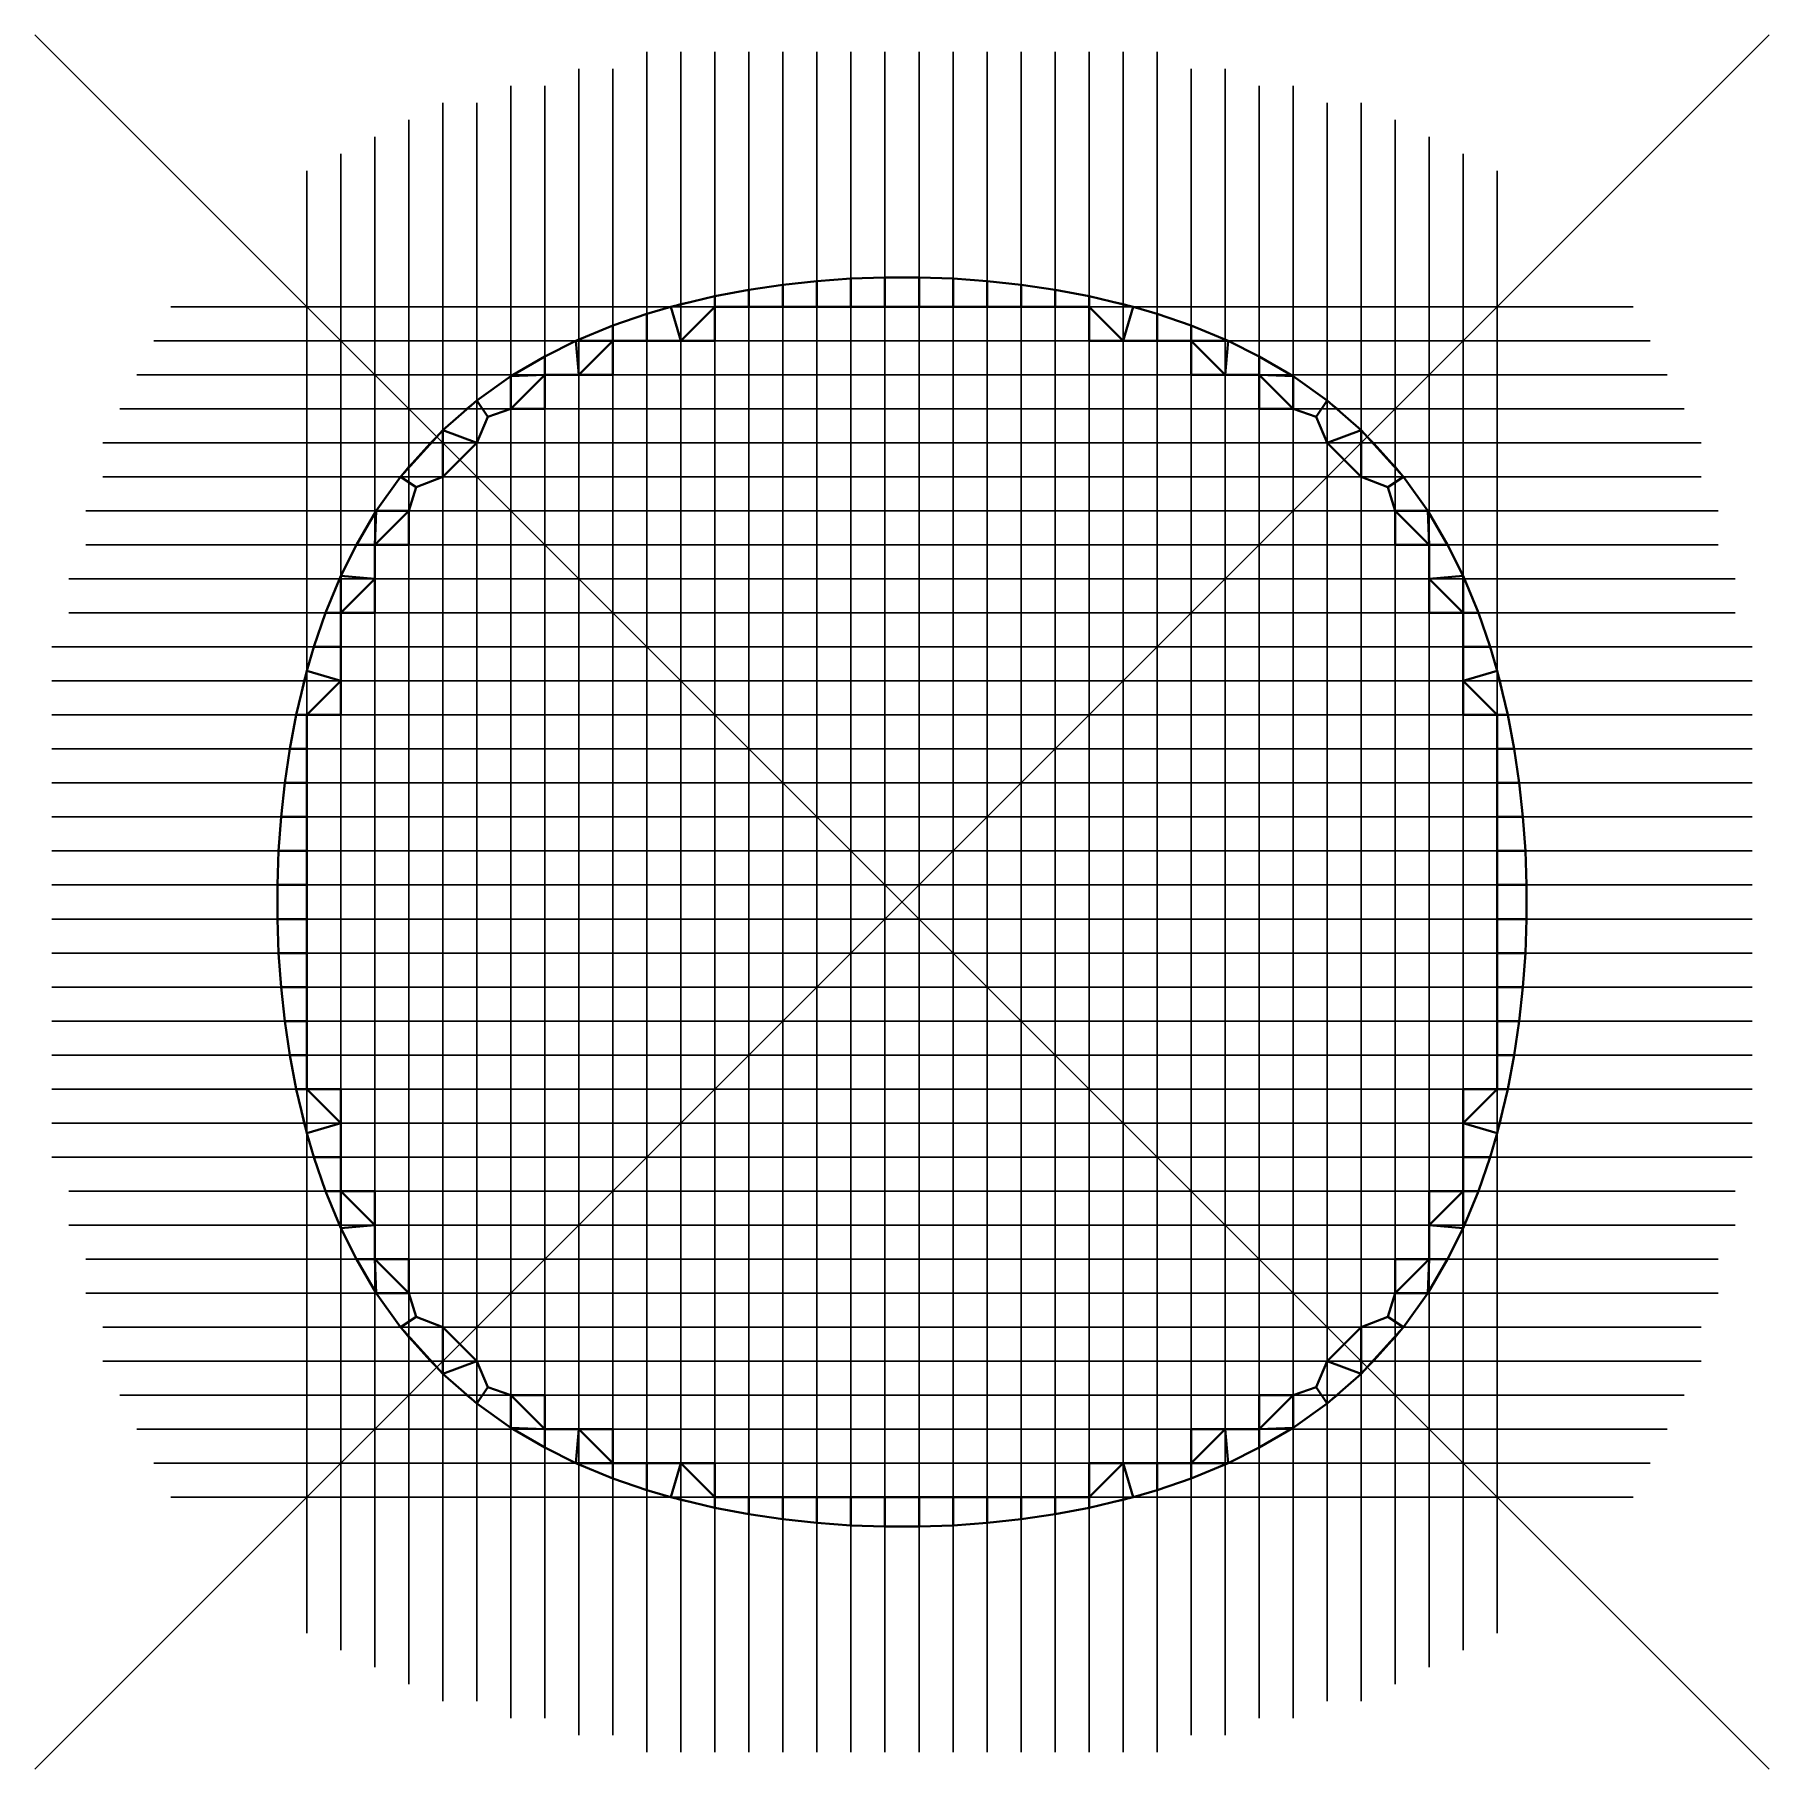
# Model space of a CAD drawing. Header units: millimetres. Extents: x -27.3 to 27.3, y -27.3 to 27.3.
import ezdxf

# ---------------------------------------------------------------- set-up
doc = ezdxf.new("R2010")
doc.units = ezdxf.units.MM
for name, color, linetype, lineweight in [('Bases', 102, 'Continuous', 30), ('Bases - borderline', 102, 'Continuous', 40), ('Border', 7, 'Continuous', 30), ('LowerTendons', 140, 'Continuous', 30), ('LowerTendons Crown', 162, 'Continuous', 30), ('UpperTendons', 30, 'Continuous', 30), ('UpperTendons Crown', 56, 'Continuous', 30)]:
    doc.layers.add(name, color=color, linetype=linetype, lineweight=lineweight)

# ---------------------------------------------------------------- blocks, each defined once
blk = doc.blocks.new('dfgdfgdfgdfgdfgdfg')
at = {"layer": 'Border'}
for p, q in [((-0.01529, 0.56143), (-0.04586, 0.56034)), ((0.01529, 0.56143), (-0.01529, 0.56143)), ((0.04586, 0.56034), (0.01529, 0.56143)), ((-0.13757, 0.55034), (-0.16814, 0.5446)), ((-0.107, 0.55484), (-0.13757, 0.55034)), ((-0.07643, 0.55816), (-0.107, 0.55484)), ((-0.04586, 0.56034), (-0.07643, 0.55816)), ((0.07643, 0.55816), (0.04586, 0.56034)), ((0.107, 0.55484), (0.07643, 0.55816)), ((0.13757, 0.55034), (0.107, 0.55484)), ((0.16814, 0.5446), (0.13757, 0.55034)), ((-0.20793, 0.535), (-0.22929, 0.52871)), ((-0.19871, 0.53753), (-0.20793, 0.535)), ((-0.16814, 0.5446), (-0.19871, 0.53753)), ((0.19871, 0.53753), (0.16814, 0.5446)), ((0.20793, 0.535), (0.19871, 0.53753)), ((0.22929, 0.52871), (0.20793, 0.535)), ((-0.25986, 0.51811), (-0.29043, 0.50568)), ((-0.22929, 0.52871), (-0.25986, 0.51811)), ((0.25986, 0.51811), (0.22929, 0.52871)), ((0.25986, 0.51811), (0.29043, 0.50568)), ((-0.29313, 0.50443), (-0.321, 0.49043)), ((-0.29043, 0.50568), (-0.29313, 0.50443)), ((0.29043, 0.50568), (0.29313, 0.50443)), ((0.29313, 0.50443), (0.321, 0.49043)), ((-0.321, 0.49043), (-0.34958, 0.47386)), ((0.321, 0.49043), (0.34958, 0.47386)), ((-0.35157, 0.4726), (-0.38214, 0.45073)), ((-0.34958, 0.47386), (-0.35157, 0.4726)), ((0.34958, 0.47386), (0.35157, 0.4726)), ((0.35157, 0.4726), (0.38214, 0.45073)), ((-0.39137, 0.44329), (-0.41271, 0.4242)), ((-0.38214, 0.45073), (-0.39137, 0.44329)), ((0.38214, 0.45073), (0.39137, 0.44329)), ((0.39137, 0.44329), (0.41271, 0.4242)), ((-0.41271, 0.4242), (-0.4242, 0.41271)), ((0.41271, 0.4242), (0.4242, 0.41271)), ((-0.4242, 0.41271), (-0.44329, 0.39137)), ((0.4242, 0.41271), (0.44329, 0.39137)), ((-0.44329, 0.39137), (-0.45073, 0.38214)), ((0.44329, 0.39137), (0.45073, 0.38214)), ((-0.45073, 0.38214), (-0.4726, 0.35157)), ((0.45073, 0.38214), (0.4726, 0.35157)), ((-0.47386, 0.34958), (-0.49043, 0.321)), ((-0.4726, 0.35157), (-0.47386, 0.34958)), ((0.4726, 0.35157), (0.47386, 0.34958)), ((0.47386, 0.34958), (0.49043, 0.321)), ((-0.49043, 0.321), (-0.50443, 0.29313)), ((0.49043, 0.321), (0.50443, 0.29313)), ((-0.50568, 0.29043), (-0.51811, 0.25986)), ((-0.50443, 0.29313), (-0.50568, 0.29043)), ((0.50443, 0.29313), (0.50568, 0.29043)), ((0.50568, 0.29043), (0.51811, 0.25986)), ((-0.51811, 0.25986), (-0.52871, 0.22929)), ((0.51811, 0.25986), (0.52871, 0.22929)), ((-0.52871, 0.22929), (-0.535, 0.20793)), ((0.52871, 0.22929), (0.535, 0.20793)), ((-0.535, 0.20793), (-0.53753, 0.19871)), ((0.535, 0.20793), (0.53753, 0.19871)), ((-0.53753, 0.19871), (-0.5446, 0.16814)), ((0.53753, 0.19871), (0.5446, 0.16814)), ((-0.5446, 0.16814), (-0.55034, 0.13757)), ((0.5446, 0.16814), (0.55034, 0.13757)), ((-0.55034, 0.13757), (-0.55484, 0.107)), ((0.55034, 0.13757), (0.55484, 0.107)), ((-0.55484, 0.107), (-0.55816, 0.07643)), ((0.55484, 0.107), (0.55816, 0.07643)), ((-0.55816, 0.07643), (-0.56034, 0.04586)), ((0.55816, 0.07643), (0.56034, 0.04586)), ((-0.56034, 0.04586), (-0.56143, 0.01529)), ((0.56034, 0.04586), (0.56143, 0.01529)), ((-0.56143, 0.01529), (-0.56143, -0.01529)), ((0.56143, 0.01529), (0.56143, -0.01529)), ((-0.56143, -0.01529), (-0.56034, -0.04586)), ((0.56143, -0.01529), (0.56034, -0.04586)), ((-0.56034, -0.04586), (-0.55816, -0.07643)), ((0.56034, -0.04586), (0.55816, -0.07643)), ((-0.55816, -0.07643), (-0.55484, -0.107)), ((0.55816, -0.07643), (0.55484, -0.107)), ((-0.55484, -0.107), (-0.55034, -0.13757)), ((0.55484, -0.107), (0.55034, -0.13757)), ((-0.55034, -0.13757), (-0.5446, -0.16814)), ((0.55034, -0.13757), (0.5446, -0.16814)), ((-0.5446, -0.16814), (-0.53753, -0.19871)), ((0.5446, -0.16814), (0.53753, -0.19871)), ((-0.53753, -0.19871), (-0.535, -0.20793)), ((0.53753, -0.19871), (0.535, -0.20793)), ((-0.535, -0.20793), (-0.52871, -0.22929)), ((0.535, -0.20793), (0.52871, -0.22929)), ((-0.52871, -0.22929), (-0.51811, -0.25986)), ((0.52871, -0.22929), (0.51811, -0.25986)), ((-0.51811, -0.25986), (-0.50568, -0.29043)), ((0.51811, -0.25986), (0.50568, -0.29043)), ((-0.50568, -0.29043), (-0.50443, -0.29313)), ((-0.50443, -0.29313), (-0.49043, -0.321)), ((0.50443, -0.29313), (0.49043, -0.321)), ((0.50568, -0.29043), (0.50443, -0.29313)), ((-0.49043, -0.321), (-0.47386, -0.34958)), ((0.49043, -0.321), (0.47386, -0.34958)), ((-0.47386, -0.34958), (-0.4726, -0.35157)), ((-0.4726, -0.35157), (-0.45073, -0.38214)), ((0.4726, -0.35157), (0.45073, -0.38214)), ((0.47386, -0.34958), (0.4726, -0.35157)), ((-0.45073, -0.38214), (-0.44329, -0.39137)), ((0.45073, -0.38214), (0.44329, -0.39137)), ((-0.44329, -0.39137), (-0.4242, -0.41271)), ((0.44329, -0.39137), (0.4242, -0.41271)), ((-0.4242, -0.41271), (-0.41271, -0.4242)), ((0.4242, -0.41271), (0.41271, -0.4242)), ((-0.41271, -0.4242), (-0.39137, -0.44329)), ((0.41271, -0.4242), (0.39137, -0.44329)), ((-0.39137, -0.44329), (-0.38214, -0.45073)), ((-0.38214, -0.45073), (-0.35157, -0.4726)), ((0.38214, -0.45073), (0.35157, -0.4726)), ((0.39137, -0.44329), (0.38214, -0.45073)), ((-0.35157, -0.4726), (-0.34958, -0.47386)), ((-0.34958, -0.47386), (-0.321, -0.49043)), ((0.34958, -0.47386), (0.321, -0.49043)), ((0.35157, -0.4726), (0.34958, -0.47386)), ((-0.321, -0.49043), (-0.29313, -0.50443)), ((0.321, -0.49043), (0.29313, -0.50443)), ((-0.29313, -0.50443), (-0.29043, -0.50568)), ((-0.29043, -0.50568), (-0.25986, -0.51811)), ((0.29043, -0.50568), (0.25986, -0.51811)), ((0.29313, -0.50443), (0.29043, -0.50568)), ((-0.25986, -0.51811), (-0.22929, -0.52871)), ((-0.22929, -0.52871), (-0.20793, -0.535)), ((0.22929, -0.52871), (0.20793, -0.535)), ((0.25986, -0.51811), (0.22929, -0.52871)), ((-0.20793, -0.535), (-0.19871, -0.53753)), ((-0.19871, -0.53753), (-0.16814, -0.5446)), ((-0.16814, -0.5446), (-0.13757, -0.55034)), ((0.16814, -0.5446), (0.13757, -0.55034)), ((0.19871, -0.53753), (0.16814, -0.5446)), ((0.20793, -0.535), (0.19871, -0.53753)), ((-0.13757, -0.55034), (-0.107, -0.55484)), ((-0.107, -0.55484), (-0.07643, -0.55816)), ((-0.07643, -0.55816), (-0.04586, -0.56034)), ((-0.04586, -0.56034), (-0.01529, -0.56143)), ((0.01529, -0.56143), (0.04586, -0.56034)), ((0.07643, -0.55816), (0.04586, -0.56034)), ((0.107, -0.55484), (0.07643, -0.55816)), ((0.13757, -0.55034), (0.107, -0.55484)), ((-0.01529, -0.56143), (0.01529, -0.56143))]:
    blk.add_line(p, q, dxfattribs=at)

msp = doc.modelspace()

# ---------------------------------------------------------------- linework, layer by layer
for p, q in [((-27.285, -27.285), (27.285, 27.285)), ((27.285, -27.285), (-27.285, 27.285))]:
    msp.add_line(p, q)
at = {"layer": 'Bases'}
for points in [[(-4.815, 18.725), (-5.885, 18.725), (-5.885, 17.655), (-4.815, 17.655)], [(-3.745, 18.725), (-4.815, 18.725), (-4.815, 17.655), (-3.745, 17.655)], [(-2.675, 18.725), (-3.745, 18.725), (-3.745, 17.655), (-2.675, 17.655)], [(-1.605, 18.725), (-2.675, 18.725), (-2.675, 17.655), (-1.605, 17.655)], [(-0.535, 18.725), (-1.605, 18.725), (-1.605, 17.655), (-0.535, 17.655)], [(-0.535, 17.655), (0.535, 17.655), (0.535, 18.725), (-0.535, 18.725)], [(0.535, 17.655), (1.605, 17.655), (1.605, 18.725), (0.535, 18.725)], [(1.605, 17.655), (2.675, 17.655), (2.675, 18.725), (1.605, 18.725)], [(2.675, 17.655), (3.745, 17.655), (3.745, 18.725), (2.675, 18.725)], [(3.745, 17.655), (4.815, 17.655), (4.815, 18.725), (3.745, 18.725)], [(4.815, 17.655), (5.885, 17.655), (5.885, 18.725), (4.815, 18.725)], [(-8.025, 17.655), (-9.095, 17.655), (-9.095, 16.585), (-8.025, 16.585)], [(-6.955, 17.655), (-8.025, 17.655), (-8.025, 16.585), (-6.955, 16.585)], [(-5.885, 17.655), (-6.955, 17.655), (-6.955, 16.585), (-5.885, 16.585)], [(-4.815, 17.655), (-5.885, 17.655), (-5.885, 16.585), (-4.815, 16.585)], [(-3.745, 17.655), (-4.815, 17.655), (-4.815, 16.585), (-3.745, 16.585)], [(-2.675, 17.655), (-3.745, 17.655), (-3.745, 16.585), (-2.675, 16.585)], [(-1.605, 17.655), (-2.675, 17.655), (-2.675, 16.585), (-1.605, 16.585)], [(-0.535, 17.655), (-1.605, 17.655), (-1.605, 16.585), (-0.535, 16.585)], [(-0.535, 16.585), (0.535, 16.585), (0.535, 17.655), (-0.535, 17.655)], [(0.535, 16.585), (1.605, 16.585), (1.605, 17.655), (0.535, 17.655)], [(1.605, 16.585), (2.675, 16.585), (2.675, 17.655), (1.605, 17.655)], [(2.675, 16.585), (3.745, 16.585), (3.745, 17.655), (2.675, 17.655)], [(3.745, 16.585), (4.815, 16.585), (4.815, 17.655), (3.745, 17.655)], [(4.815, 16.585), (5.885, 16.585), (5.885, 17.655), (4.815, 17.655)], [(5.885, 16.585), (6.955, 16.585), (6.955, 17.655), (5.885, 17.655)], [(6.955, 16.585), (8.025, 16.585), (8.025, 17.655), (6.955, 17.655)], [(8.025, 16.585), (9.095, 16.585), (9.095, 17.655), (8.025, 17.655)], [(-10.165, 16.585), (-11.235, 16.585), (-11.235, 15.515), (-10.165, 15.515)], [(-9.095, 16.585), (-10.165, 16.585), (-10.165, 15.515), (-9.095, 15.515)], [(-8.025, 16.585), (-9.095, 16.585), (-9.095, 15.515), (-8.025, 15.515)], [(-6.955, 16.585), (-8.025, 16.585), (-8.025, 15.515), (-6.955, 15.515)], [(-5.885, 16.585), (-6.955, 16.585), (-6.955, 15.515), (-5.885, 15.515)], [(-4.815, 16.585), (-5.885, 16.585), (-5.885, 15.515), (-4.815, 15.515)], [(-3.745, 16.585), (-4.815, 16.585), (-4.815, 15.515), (-3.745, 15.515)], [(-2.675, 16.585), (-3.745, 16.585), (-3.745, 15.515), (-2.675, 15.515)], [(-1.605, 16.585), (-2.675, 16.585), (-2.675, 15.515), (-1.605, 15.515)], [(-0.535, 16.585), (-1.605, 16.585), (-1.605, 15.515), (-0.535, 15.515)], [(-0.535, 15.515), (0.535, 15.515), (0.535, 16.585), (-0.535, 16.585)], [(0.535, 15.515), (1.605, 15.515), (1.605, 16.585), (0.535, 16.585)], [(1.605, 15.515), (2.675, 15.515), (2.675, 16.585), (1.605, 16.585)], [(2.675, 15.515), (3.745, 15.515), (3.745, 16.585), (2.675, 16.585)], [(3.745, 15.515), (4.815, 15.515), (4.815, 16.585), (3.745, 16.585)], [(4.815, 15.515), (5.885, 15.515), (5.885, 16.585), (4.815, 16.585)], [(5.885, 15.515), (6.955, 15.515), (6.955, 16.585), (5.885, 16.585)], [(6.955, 15.515), (8.025, 15.515), (8.025, 16.585), (6.955, 16.585)], [(8.025, 15.515), (9.095, 15.515), (9.095, 16.585), (8.025, 16.585)], [(9.095, 15.515), (10.165, 15.515), (10.165, 16.585), (9.095, 16.585)], [(10.165, 15.515), (11.235, 15.515), (11.235, 16.585), (10.165, 16.585)], [(-12.305, 15.515), (-13.02966, 15.25975), (-13.375, 14.445), (-12.305, 14.445)], [(-11.235, 15.515), (-12.305, 15.515), (-12.305, 14.445), (-11.235, 14.445)], [(-10.165, 15.515), (-11.235, 15.515), (-11.235, 14.445), (-10.165, 14.445)], [(-9.095, 15.515), (-10.165, 15.515), (-10.165, 14.445), (-9.095, 14.445)], [(-8.025, 15.515), (-9.095, 15.515), (-9.095, 14.445), (-8.025, 14.445)], [(-6.955, 15.515), (-8.025, 15.515), (-8.025, 14.445), (-6.955, 14.445)], [(-5.885, 15.515), (-6.955, 15.515), (-6.955, 14.445), (-5.885, 14.445)], [(-4.815, 15.515), (-5.885, 15.515), (-5.885, 14.445), (-4.815, 14.445)], [(-3.745, 15.515), (-4.815, 15.515), (-4.815, 14.445), (-3.745, 14.445)], [(-2.675, 15.515), (-3.745, 15.515), (-3.745, 14.445), (-2.675, 14.445)], [(-1.605, 15.515), (-2.675, 15.515), (-2.675, 14.445), (-1.605, 14.445)], [(-0.535, 15.515), (-1.605, 15.515), (-1.605, 14.445), (-0.535, 14.445)], [(-0.535, 14.445), (0.535, 14.445), (0.535, 15.515), (-0.535, 15.515)], [(0.535, 14.445), (1.605, 14.445), (1.605, 15.515), (0.535, 15.515)], [(1.605, 14.445), (2.675, 14.445), (2.675, 15.515), (1.605, 15.515)], [(2.675, 14.445), (3.745, 14.445), (3.745, 15.515), (2.675, 15.515)], [(3.745, 14.445), (4.815, 14.445), (4.815, 15.515), (3.745, 15.515)], [(4.815, 14.445), (5.885, 14.445), (5.885, 15.515), (4.815, 15.515)], [(5.885, 14.445), (6.955, 14.445), (6.955, 15.515), (5.885, 15.515)], [(6.955, 14.445), (8.025, 14.445), (8.025, 15.515), (6.955, 15.515)], [(8.025, 14.445), (9.095, 14.445), (9.095, 15.515), (8.025, 15.515)], [(9.095, 14.445), (10.165, 14.445), (10.165, 15.515), (9.095, 15.515)], [(10.165, 14.445), (11.235, 14.445), (11.235, 15.515), (10.165, 15.515)], [(11.235, 14.445), (12.305, 14.445), (12.305, 15.515), (11.235, 15.515)], [(12.305, 14.445), (13.375, 14.445), (13.02966, 15.25975), (12.305, 15.515)], [(-14.445, 13.375), (-14.445, 13.375), (-13.375, 13.375), (-13.375, 14.445)], [(-12.305, 14.445), (-13.375, 14.445), (-13.375, 13.375), (-12.305, 13.375)], [(-11.235, 14.445), (-12.305, 14.445), (-12.305, 13.375), (-11.235, 13.375)], [(-10.165, 14.445), (-11.235, 14.445), (-11.235, 13.375), (-10.165, 13.375)], [(-9.095, 14.445), (-10.165, 14.445), (-10.165, 13.375), (-9.095, 13.375)], [(-8.025, 14.445), (-9.095, 14.445), (-9.095, 13.375), (-8.025, 13.375)], [(-6.955, 14.445), (-8.025, 14.445), (-8.025, 13.375), (-6.955, 13.375)], [(-5.885, 14.445), (-6.955, 14.445), (-6.955, 13.375), (-5.885, 13.375)], [(-4.815, 14.445), (-5.885, 14.445), (-5.885, 13.375), (-4.815, 13.375)], [(-3.745, 14.445), (-4.815, 14.445), (-4.815, 13.375), (-3.745, 13.375)], [(-2.675, 14.445), (-3.745, 14.445), (-3.745, 13.375), (-2.675, 13.375)], [(-1.605, 14.445), (-2.675, 14.445), (-2.675, 13.375), (-1.605, 13.375)], [(-0.535, 14.445), (-1.605, 14.445), (-1.605, 13.375), (-0.535, 13.375)], [(-0.535, 13.375), (0.535, 13.375), (0.535, 14.445), (-0.535, 14.445)], [(0.535, 13.375), (1.605, 13.375), (1.605, 14.445), (0.535, 14.445)], [(1.605, 13.375), (2.675, 13.375), (2.675, 14.445), (1.605, 14.445)], [(2.675, 13.375), (3.745, 13.375), (3.745, 14.445), (2.675, 14.445)], [(3.745, 13.375), (4.815, 13.375), (4.815, 14.445), (3.745, 14.445)], [(4.815, 13.375), (5.885, 13.375), (5.885, 14.445), (4.815, 14.445)], [(5.885, 13.375), (6.955, 13.375), (6.955, 14.445), (5.885, 14.445)], [(6.955, 13.375), (8.025, 13.375), (8.025, 14.445), (6.955, 14.445)], [(8.025, 13.375), (9.095, 13.375), (9.095, 14.445), (8.025, 14.445)], [(9.095, 13.375), (10.165, 13.375), (10.165, 14.445), (9.095, 14.445)], [(10.165, 13.375), (11.235, 13.375), (11.235, 14.445), (10.165, 14.445)], [(11.235, 13.375), (12.305, 13.375), (12.305, 14.445), (11.235, 14.445)], [(12.305, 13.375), (13.375, 13.375), (13.375, 14.445), (12.305, 14.445)], [(13.375, 14.445), (13.375, 13.375), (14.445, 13.375)], [(-14.445, 13.375), (-15.28127, 13.05389), (-15.515, 12.305), (-14.445, 12.305)], [(-13.375, 13.375), (-14.445, 13.375), (-14.445, 12.305), (-13.375, 12.305)], [(-12.305, 13.375), (-13.375, 13.375), (-13.375, 12.305), (-12.305, 12.305)], [(-11.235, 13.375), (-12.305, 13.375), (-12.305, 12.305), (-11.235, 12.305)], [(-10.165, 13.375), (-11.235, 13.375), (-11.235, 12.305), (-10.165, 12.305)], [(-9.095, 13.375), (-10.165, 13.375), (-10.165, 12.305), (-9.095, 12.305)], [(-8.025, 13.375), (-9.095, 13.375), (-9.095, 12.305), (-8.025, 12.305)], [(-6.955, 13.375), (-8.025, 13.375), (-8.025, 12.305), (-6.955, 12.305)], [(-5.885, 13.375), (-6.955, 13.375), (-6.955, 12.305), (-5.885, 12.305)], [(-4.815, 13.375), (-5.885, 13.375), (-5.885, 12.305), (-4.815, 12.305)], [(-3.745, 13.375), (-4.815, 13.375), (-4.815, 12.305), (-3.745, 12.305)], [(-2.675, 13.375), (-3.745, 13.375), (-3.745, 12.305), (-2.675, 12.305)], [(-1.605, 13.375), (-2.675, 13.375), (-2.675, 12.305), (-1.605, 12.305)], [(-0.535, 13.375), (-1.605, 13.375), (-1.605, 12.305), (-0.535, 12.305)], [(-0.535, 12.305), (0.535, 12.305), (0.535, 13.375), (-0.535, 13.375)], [(0.535, 12.305), (1.605, 12.305), (1.605, 13.375), (0.535, 13.375)], [(1.605, 12.305), (2.675, 12.305), (2.675, 13.375), (1.605, 13.375)], [(2.675, 12.305), (3.745, 12.305), (3.745, 13.375), (2.675, 13.375)], [(3.745, 12.305), (4.815, 12.305), (4.815, 13.375), (3.745, 13.375)], [(4.815, 12.305), (5.885, 12.305), (5.885, 13.375), (4.815, 13.375)], [(5.885, 12.305), (6.955, 12.305), (6.955, 13.375), (5.885, 13.375)], [(6.955, 12.305), (8.025, 12.305), (8.025, 13.375), (6.955, 13.375)], [(8.025, 12.305), (9.095, 12.305), (9.095, 13.375), (8.025, 13.375)], [(9.095, 12.305), (10.165, 12.305), (10.165, 13.375), (9.095, 13.375)], [(10.165, 12.305), (11.235, 12.305), (11.235, 13.375), (10.165, 13.375)], [(11.235, 12.305), (12.305, 12.305), (12.305, 13.375), (11.235, 13.375)], [(12.305, 12.305), (13.375, 12.305), (13.375, 13.375), (12.305, 13.375)], [(13.375, 12.305), (14.445, 12.305), (14.445, 13.375), (13.375, 13.375)], [(14.445, 12.305), (15.515, 12.305), (15.28127, 13.05389), (14.445, 13.375)], [(-14.445, 12.305), (-15.515, 12.305), (-15.515, 11.235), (-14.445, 11.235)], [(-13.375, 12.305), (-14.445, 12.305), (-14.445, 11.235), (-13.375, 11.235)], [(-12.305, 12.305), (-13.375, 12.305), (-13.375, 11.235), (-12.305, 11.235)], [(-11.235, 12.305), (-12.305, 12.305), (-12.305, 11.235), (-11.235, 11.235)], [(-10.165, 12.305), (-11.235, 12.305), (-11.235, 11.235), (-10.165, 11.235)], [(-9.095, 12.305), (-10.165, 12.305), (-10.165, 11.235), (-9.095, 11.235)], [(-8.025, 12.305), (-9.095, 12.305), (-9.095, 11.235), (-8.025, 11.235)], [(-6.955, 12.305), (-8.025, 12.305), (-8.025, 11.235), (-6.955, 11.235)], [(-5.885, 12.305), (-6.955, 12.305), (-6.955, 11.235), (-5.885, 11.235)], [(-4.815, 12.305), (-5.885, 12.305), (-5.885, 11.235), (-4.815, 11.235)], [(-3.745, 12.305), (-4.815, 12.305), (-4.815, 11.235), (-3.745, 11.235)], [(-2.675, 12.305), (-3.745, 12.305), (-3.745, 11.235), (-2.675, 11.235)], [(-1.605, 12.305), (-2.675, 12.305), (-2.675, 11.235), (-1.605, 11.235)], [(-0.535, 12.305), (-1.605, 12.305), (-1.605, 11.235), (-0.535, 11.235)], [(-0.535, 11.235), (0.535, 11.235), (0.535, 12.305), (-0.535, 12.305)], [(0.535, 11.235), (1.605, 11.235), (1.605, 12.305), (0.535, 12.305)], [(1.605, 11.235), (2.675, 11.235), (2.675, 12.305), (1.605, 12.305)], [(2.675, 11.235), (3.745, 11.235), (3.745, 12.305), (2.675, 12.305)], [(3.745, 11.235), (4.815, 11.235), (4.815, 12.305), (3.745, 12.305)], [(4.815, 11.235), (5.885, 11.235), (5.885, 12.305), (4.815, 12.305)], [(5.885, 11.235), (6.955, 11.235), (6.955, 12.305), (5.885, 12.305)], [(6.955, 11.235), (8.025, 11.235), (8.025, 12.305), (6.955, 12.305)], [(8.025, 11.235), (9.095, 11.235), (9.095, 12.305), (8.025, 12.305)], [(9.095, 11.235), (10.165, 11.235), (10.165, 12.305), (9.095, 12.305)], [(10.165, 11.235), (11.235, 11.235), (11.235, 12.305), (10.165, 12.305)], [(11.235, 11.235), (12.305, 11.235), (12.305, 12.305), (11.235, 12.305)], [(12.305, 11.235), (13.375, 11.235), (13.375, 12.305), (12.305, 12.305)], [(13.375, 11.235), (14.445, 11.235), (14.445, 12.305), (13.375, 12.305)], [(14.445, 11.235), (15.515, 11.235), (15.515, 12.305), (14.445, 12.305)], [(-15.515, 11.235), (-16.585, 11.235), (-16.585, 10.165), (-15.515, 10.165)], [(-14.445, 11.235), (-15.515, 11.235), (-15.515, 10.165), (-14.445, 10.165)], [(-13.375, 11.235), (-14.445, 11.235), (-14.445, 10.165), (-13.375, 10.165)], [(-12.305, 11.235), (-13.375, 11.235), (-13.375, 10.165), (-12.305, 10.165)], [(-11.235, 11.235), (-12.305, 11.235), (-12.305, 10.165), (-11.235, 10.165)], [(-10.165, 11.235), (-11.235, 11.235), (-11.235, 10.165), (-10.165, 10.165)], [(-9.095, 11.235), (-10.165, 11.235), (-10.165, 10.165), (-9.095, 10.165)], [(-8.025, 11.235), (-9.095, 11.235), (-9.095, 10.165), (-8.025, 10.165)], [(-6.955, 11.235), (-8.025, 11.235), (-8.025, 10.165), (-6.955, 10.165)], [(-5.885, 11.235), (-6.955, 11.235), (-6.955, 10.165), (-5.885, 10.165)], [(-4.815, 11.235), (-5.885, 11.235), (-5.885, 10.165), (-4.815, 10.165)], [(-3.745, 11.235), (-4.815, 11.235), (-4.815, 10.165), (-3.745, 10.165)], [(-2.675, 11.235), (-3.745, 11.235), (-3.745, 10.165), (-2.675, 10.165)], [(-1.605, 11.235), (-2.675, 11.235), (-2.675, 10.165), (-1.605, 10.165)], [(-0.535, 11.235), (-1.605, 11.235), (-1.605, 10.165), (-0.535, 10.165)], [(-0.535, 10.165), (0.535, 10.165), (0.535, 11.235), (-0.535, 11.235)], [(0.535, 10.165), (1.605, 10.165), (1.605, 11.235), (0.535, 11.235)], [(1.605, 10.165), (2.675, 10.165), (2.675, 11.235), (1.605, 11.235)], [(2.675, 10.165), (3.745, 10.165), (3.745, 11.235), (2.675, 11.235)], [(3.745, 10.165), (4.815, 10.165), (4.815, 11.235), (3.745, 11.235)], [(4.815, 10.165), (5.885, 10.165), (5.885, 11.235), (4.815, 11.235)], [(5.885, 10.165), (6.955, 10.165), (6.955, 11.235), (5.885, 11.235)], [(6.955, 10.165), (8.025, 10.165), (8.025, 11.235), (6.955, 11.235)], [(8.025, 10.165), (9.095, 10.165), (9.095, 11.235), (8.025, 11.235)], [(9.095, 10.165), (10.165, 10.165), (10.165, 11.235), (9.095, 11.235)], [(10.165, 10.165), (11.235, 10.165), (11.235, 11.235), (10.165, 11.235)], [(11.235, 10.165), (12.305, 10.165), (12.305, 11.235), (11.235, 11.235)], [(12.305, 10.165), (13.375, 10.165), (13.375, 11.235), (12.305, 11.235)], [(13.375, 10.165), (14.445, 10.165), (14.445, 11.235), (13.375, 11.235)], [(14.445, 10.165), (15.515, 10.165), (15.515, 11.235), (14.445, 11.235)], [(15.515, 10.165), (16.585, 10.165), (16.585, 11.235), (15.515, 11.235)], [(-15.515, 10.165), (-16.585, 10.165), (-16.585, 9.095), (-15.515, 9.095)], [(-14.445, 10.165), (-15.515, 10.165), (-15.515, 9.095), (-14.445, 9.095)], [(-13.375, 10.165), (-14.445, 10.165), (-14.445, 9.095), (-13.375, 9.095)], [(-12.305, 10.165), (-13.375, 10.165), (-13.375, 9.095), (-12.305, 9.095)], [(-11.235, 10.165), (-12.305, 10.165), (-12.305, 9.095), (-11.235, 9.095)], [(-10.165, 10.165), (-11.235, 10.165), (-11.235, 9.095), (-10.165, 9.095)], [(-9.095, 10.165), (-10.165, 10.165), (-10.165, 9.095), (-9.095, 9.095)], [(-8.025, 10.165), (-9.095, 10.165), (-9.095, 9.095), (-8.025, 9.095)], [(-6.955, 10.165), (-8.025, 10.165), (-8.025, 9.095), (-6.955, 9.095)], [(-5.885, 10.165), (-6.955, 10.165), (-6.955, 9.095), (-5.885, 9.095)], [(-4.815, 10.165), (-5.885, 10.165), (-5.885, 9.095), (-4.815, 9.095)], [(-3.745, 10.165), (-4.815, 10.165), (-4.815, 9.095), (-3.745, 9.095)], [(-2.675, 10.165), (-3.745, 10.165), (-3.745, 9.095), (-2.675, 9.095)], [(-1.605, 10.165), (-2.675, 10.165), (-2.675, 9.095), (-1.605, 9.095)], [(-0.535, 10.165), (-1.605, 10.165), (-1.605, 9.095), (-0.535, 9.095)], [(-0.535, 9.095), (0.535, 9.095), (0.535, 10.165), (-0.535, 10.165)], [(0.535, 9.095), (1.605, 9.095), (1.605, 10.165), (0.535, 10.165)], [(1.605, 9.095), (2.675, 9.095), (2.675, 10.165), (1.605, 10.165)], [(2.675, 9.095), (3.745, 9.095), (3.745, 10.165), (2.675, 10.165)], [(3.745, 9.095), (4.815, 9.095), (4.815, 10.165), (3.745, 10.165)], [(4.815, 9.095), (5.885, 9.095), (5.885, 10.165), (4.815, 10.165)], [(5.885, 9.095), (6.955, 9.095), (6.955, 10.165), (5.885, 10.165)], [(6.955, 9.095), (8.025, 9.095), (8.025, 10.165), (6.955, 10.165)], [(8.025, 9.095), (9.095, 9.095), (9.095, 10.165), (8.025, 10.165)], [(9.095, 9.095), (10.165, 9.095), (10.165, 10.165), (9.095, 10.165)], [(10.165, 9.095), (11.235, 9.095), (11.235, 10.165), (10.165, 10.165)], [(11.235, 9.095), (12.305, 9.095), (12.305, 10.165), (11.235, 10.165)], [(12.305, 9.095), (13.375, 9.095), (13.375, 10.165), (12.305, 10.165)], [(13.375, 9.095), (14.445, 9.095), (14.445, 10.165), (13.375, 10.165)], [(14.445, 9.095), (15.515, 9.095), (15.515, 10.165), (14.445, 10.165)], [(15.515, 9.095), (16.585, 9.095), (16.585, 10.165), (15.515, 10.165)], [(-16.585, 9.095), (-17.655, 9.095), (-17.655, 8.025), (-16.585, 8.025)], [(-15.515, 9.095), (-16.585, 9.095), (-16.585, 8.025), (-15.515, 8.025)], [(-14.445, 9.095), (-15.515, 9.095), (-15.515, 8.025), (-14.445, 8.025)], [(-13.375, 9.095), (-14.445, 9.095), (-14.445, 8.025), (-13.375, 8.025)], [(-12.305, 9.095), (-13.375, 9.095), (-13.375, 8.025), (-12.305, 8.025)], [(-11.235, 9.095), (-12.305, 9.095), (-12.305, 8.025), (-11.235, 8.025)], [(-10.165, 9.095), (-11.235, 9.095), (-11.235, 8.025), (-10.165, 8.025)], [(-9.095, 9.095), (-10.165, 9.095), (-10.165, 8.025), (-9.095, 8.025)], [(-8.025, 9.095), (-9.095, 9.095), (-9.095, 8.025), (-8.025, 8.025)], [(-6.955, 9.095), (-8.025, 9.095), (-8.025, 8.025), (-6.955, 8.025)], [(-5.885, 9.095), (-6.955, 9.095), (-6.955, 8.025), (-5.885, 8.025)], [(-4.815, 9.095), (-5.885, 9.095), (-5.885, 8.025), (-4.815, 8.025)], [(-3.745, 9.095), (-4.815, 9.095), (-4.815, 8.025), (-3.745, 8.025)], [(-2.675, 9.095), (-3.745, 9.095), (-3.745, 8.025), (-2.675, 8.025)], [(-1.605, 9.095), (-2.675, 9.095), (-2.675, 8.025), (-1.605, 8.025)], [(-0.535, 9.095), (-1.605, 9.095), (-1.605, 8.025), (-0.535, 8.025)], [(-0.535, 8.025), (0.535, 8.025), (0.535, 9.095), (-0.535, 9.095)], [(0.535, 8.025), (1.605, 8.025), (1.605, 9.095), (0.535, 9.095)], [(1.605, 8.025), (2.675, 8.025), (2.675, 9.095), (1.605, 9.095)], [(2.675, 8.025), (3.745, 8.025), (3.745, 9.095), (2.675, 9.095)], [(3.745, 8.025), (4.815, 8.025), (4.815, 9.095), (3.745, 9.095)], [(4.815, 8.025), (5.885, 8.025), (5.885, 9.095), (4.815, 9.095)], [(5.885, 8.025), (6.955, 8.025), (6.955, 9.095), (5.885, 9.095)], [(6.955, 8.025), (8.025, 8.025), (8.025, 9.095), (6.955, 9.095)], [(8.025, 8.025), (9.095, 8.025), (9.095, 9.095), (8.025, 9.095)], [(9.095, 8.025), (10.165, 8.025), (10.165, 9.095), (9.095, 9.095)], [(10.165, 8.025), (11.235, 8.025), (11.235, 9.095), (10.165, 9.095)], [(11.235, 8.025), (12.305, 8.025), (12.305, 9.095), (11.235, 9.095)], [(12.305, 8.025), (13.375, 8.025), (13.375, 9.095), (12.305, 9.095)], [(13.375, 8.025), (14.445, 8.025), (14.445, 9.095), (13.375, 9.095)], [(14.445, 8.025), (15.515, 8.025), (15.515, 9.095), (14.445, 9.095)], [(15.515, 8.025), (16.585, 8.025), (16.585, 9.095), (15.515, 9.095)], [(16.585, 8.025), (17.655, 8.025), (17.655, 9.095), (16.585, 9.095)], [(-16.585, 8.025), (-17.655, 8.025), (-17.655, 6.955), (-16.585, 6.955)], [(-15.515, 8.025), (-16.585, 8.025), (-16.585, 6.955), (-15.515, 6.955)], [(-14.445, 8.025), (-15.515, 8.025), (-15.515, 6.955), (-14.445, 6.955)], [(-13.375, 8.025), (-14.445, 8.025), (-14.445, 6.955), (-13.375, 6.955)], [(-12.305, 8.025), (-13.375, 8.025), (-13.375, 6.955), (-12.305, 6.955)], [(-11.235, 8.025), (-12.305, 8.025), (-12.305, 6.955), (-11.235, 6.955)], [(-10.165, 8.025), (-11.235, 8.025), (-11.235, 6.955), (-10.165, 6.955)], [(-9.095, 8.025), (-10.165, 8.025), (-10.165, 6.955), (-9.095, 6.955)], [(-8.025, 8.025), (-9.095, 8.025), (-9.095, 6.955), (-8.025, 6.955)], [(-6.955, 8.025), (-8.025, 8.025), (-8.025, 6.955), (-6.955, 6.955)], [(-5.885, 8.025), (-6.955, 8.025), (-6.955, 6.955), (-5.885, 6.955)], [(-4.815, 8.025), (-5.885, 8.025), (-5.885, 6.955), (-4.815, 6.955)], [(-3.745, 8.025), (-4.815, 8.025), (-4.815, 6.955), (-3.745, 6.955)], [(-2.675, 8.025), (-3.745, 8.025), (-3.745, 6.955), (-2.675, 6.955)], [(-1.605, 8.025), (-2.675, 8.025), (-2.675, 6.955), (-1.605, 6.955)], [(-0.535, 8.025), (-1.605, 8.025), (-1.605, 6.955), (-0.535, 6.955)], [(-0.535, 6.955), (0.535, 6.955), (0.535, 8.025), (-0.535, 8.025)], [(0.535, 6.955), (1.605, 6.955), (1.605, 8.025), (0.535, 8.025)], [(1.605, 6.955), (2.675, 6.955), (2.675, 8.025), (1.605, 8.025)], [(2.675, 6.955), (3.745, 6.955), (3.745, 8.025), (2.675, 8.025)], [(3.745, 6.955), (4.815, 6.955), (4.815, 8.025), (3.745, 8.025)], [(4.815, 6.955), (5.885, 6.955), (5.885, 8.025), (4.815, 8.025)], [(5.885, 6.955), (6.955, 6.955), (6.955, 8.025), (5.885, 8.025)], [(6.955, 6.955), (8.025, 6.955), (8.025, 8.025), (6.955, 8.025)], [(8.025, 6.955), (9.095, 6.955), (9.095, 8.025), (8.025, 8.025)], [(9.095, 6.955), (10.165, 6.955), (10.165, 8.025), (9.095, 8.025)], [(10.165, 6.955), (11.235, 6.955), (11.235, 8.025), (10.165, 8.025)], [(11.235, 6.955), (12.305, 6.955), (12.305, 8.025), (11.235, 8.025)], [(12.305, 6.955), (13.375, 6.955), (13.375, 8.025), (12.305, 8.025)], [(13.375, 6.955), (14.445, 6.955), (14.445, 8.025), (13.375, 8.025)], [(14.445, 6.955), (15.515, 6.955), (15.515, 8.025), (14.445, 8.025)], [(15.515, 6.955), (16.585, 6.955), (16.585, 8.025), (15.515, 8.025)], [(16.585, 6.955), (17.655, 6.955), (17.655, 8.025), (16.585, 8.025)], [(-16.585, 6.955), (-17.655, 6.955), (-17.655, 5.885), (-16.585, 5.885)], [(-15.515, 6.955), (-16.585, 6.955), (-16.585, 5.885), (-15.515, 5.885)], [(-14.445, 6.955), (-15.515, 6.955), (-15.515, 5.885), (-14.445, 5.885)], [(-13.375, 6.955), (-14.445, 6.955), (-14.445, 5.885), (-13.375, 5.885)], [(-12.305, 6.955), (-13.375, 6.955), (-13.375, 5.885), (-12.305, 5.885)], [(-11.235, 6.955), (-12.305, 6.955), (-12.305, 5.885), (-11.235, 5.885)], [(-10.165, 6.955), (-11.235, 6.955), (-11.235, 5.885), (-10.165, 5.885)], [(-9.095, 6.955), (-10.165, 6.955), (-10.165, 5.885), (-9.095, 5.885)], [(-8.025, 6.955), (-9.095, 6.955), (-9.095, 5.885), (-8.025, 5.885)], [(-6.955, 6.955), (-8.025, 6.955), (-8.025, 5.885), (-6.955, 5.885)], [(-5.885, 6.955), (-6.955, 6.955), (-6.955, 5.885), (-5.885, 5.885)], [(-4.815, 6.955), (-5.885, 6.955), (-5.885, 5.885), (-4.815, 5.885)], [(-3.745, 6.955), (-4.815, 6.955), (-4.815, 5.885), (-3.745, 5.885)], [(-2.675, 6.955), (-3.745, 6.955), (-3.745, 5.885), (-2.675, 5.885)], [(-1.605, 6.955), (-2.675, 6.955), (-2.675, 5.885), (-1.605, 5.885)], [(-0.535, 6.955), (-1.605, 6.955), (-1.605, 5.885), (-0.535, 5.885)], [(-0.535, 5.885), (0.535, 5.885), (0.535, 6.955), (-0.535, 6.955)], [(0.535, 5.885), (1.605, 5.885), (1.605, 6.955), (0.535, 6.955)], [(1.605, 5.885), (2.675, 5.885), (2.675, 6.955), (1.605, 6.955)], [(2.675, 5.885), (3.745, 5.885), (3.745, 6.955), (2.675, 6.955)], [(3.745, 5.885), (4.815, 5.885), (4.815, 6.955), (3.745, 6.955)], [(4.815, 5.885), (5.885, 5.885), (5.885, 6.955), (4.815, 6.955)], [(5.885, 5.885), (6.955, 5.885), (6.955, 6.955), (5.885, 6.955)], [(6.955, 5.885), (8.025, 5.885), (8.025, 6.955), (6.955, 6.955)], [(8.025, 5.885), (9.095, 5.885), (9.095, 6.955), (8.025, 6.955)], [(9.095, 5.885), (10.165, 5.885), (10.165, 6.955), (9.095, 6.955)], [(10.165, 5.885), (11.235, 5.885), (11.235, 6.955), (10.165, 6.955)], [(11.235, 5.885), (12.305, 5.885), (12.305, 6.955), (11.235, 6.955)], [(12.305, 5.885), (13.375, 5.885), (13.375, 6.955), (12.305, 6.955)], [(13.375, 5.885), (14.445, 5.885), (14.445, 6.955), (13.375, 6.955)], [(14.445, 5.885), (15.515, 5.885), (15.515, 6.955), (14.445, 6.955)], [(15.515, 5.885), (16.585, 5.885), (16.585, 6.955), (15.515, 6.955)], [(16.585, 5.885), (17.655, 5.885), (17.655, 6.955), (16.585, 6.955)], [(-17.655, 5.885), (-18.725, 5.885), (-18.725, 4.815), (-17.655, 4.815)], [(-16.585, 5.885), (-17.655, 5.885), (-17.655, 4.815), (-16.585, 4.815)], [(-15.515, 5.885), (-16.585, 5.885), (-16.585, 4.815), (-15.515, 4.815)], [(-14.445, 5.885), (-15.515, 5.885), (-15.515, 4.815), (-14.445, 4.815)], [(-13.375, 5.885), (-14.445, 5.885), (-14.445, 4.815), (-13.375, 4.815)], [(-12.305, 5.885), (-13.375, 5.885), (-13.375, 4.815), (-12.305, 4.815)], [(-11.235, 5.885), (-12.305, 5.885), (-12.305, 4.815), (-11.235, 4.815)], [(-10.165, 5.885), (-11.235, 5.885), (-11.235, 4.815), (-10.165, 4.815)], [(-9.095, 5.885), (-10.165, 5.885), (-10.165, 4.815), (-9.095, 4.815)], [(-8.025, 5.885), (-9.095, 5.885), (-9.095, 4.815), (-8.025, 4.815)], [(-6.955, 5.885), (-8.025, 5.885), (-8.025, 4.815), (-6.955, 4.815)], [(-5.885, 5.885), (-6.955, 5.885), (-6.955, 4.815), (-5.885, 4.815)], [(-4.815, 5.885), (-5.885, 5.885), (-5.885, 4.815), (-4.815, 4.815)], [(-3.745, 5.885), (-4.815, 5.885), (-4.815, 4.815), (-3.745, 4.815)], [(-2.675, 5.885), (-3.745, 5.885), (-3.745, 4.815), (-2.675, 4.815)], [(-1.605, 5.885), (-2.675, 5.885), (-2.675, 4.815), (-1.605, 4.815)], [(-0.535, 5.885), (-1.605, 5.885), (-1.605, 4.815), (-0.535, 4.815)], [(-0.535, 4.815), (0.535, 4.815), (0.535, 5.885), (-0.535, 5.885)], [(0.535, 4.815), (1.605, 4.815), (1.605, 5.885), (0.535, 5.885)], [(1.605, 4.815), (2.675, 4.815), (2.675, 5.885), (1.605, 5.885)], [(2.675, 4.815), (3.745, 4.815), (3.745, 5.885), (2.675, 5.885)], [(3.745, 4.815), (4.815, 4.815), (4.815, 5.885), (3.745, 5.885)], [(4.815, 4.815), (5.885, 4.815), (5.885, 5.885), (4.815, 5.885)], [(5.885, 4.815), (6.955, 4.815), (6.955, 5.885), (5.885, 5.885)], [(6.955, 4.815), (8.025, 4.815), (8.025, 5.885), (6.955, 5.885)], [(8.025, 4.815), (9.095, 4.815), (9.095, 5.885), (8.025, 5.885)], [(9.095, 4.815), (10.165, 4.815), (10.165, 5.885), (9.095, 5.885)], [(10.165, 4.815), (11.235, 4.815), (11.235, 5.885), (10.165, 5.885)], [(11.235, 4.815), (12.305, 4.815), (12.305, 5.885), (11.235, 5.885)], [(12.305, 4.815), (13.375, 4.815), (13.375, 5.885), (12.305, 5.885)], [(13.375, 4.815), (14.445, 4.815), (14.445, 5.885), (13.375, 5.885)], [(14.445, 4.815), (15.515, 4.815), (15.515, 5.885), (14.445, 5.885)], [(15.515, 4.815), (16.585, 4.815), (16.585, 5.885), (15.515, 5.885)], [(16.585, 4.815), (17.655, 4.815), (17.655, 5.885), (16.585, 5.885)], [(17.655, 4.815), (18.725, 4.815), (18.725, 5.885), (17.655, 5.885)], [(-17.655, 4.815), (-18.725, 4.815), (-18.725, 3.745), (-17.655, 3.745)], [(-16.585, 4.815), (-17.655, 4.815), (-17.655, 3.745), (-16.585, 3.745)], [(-15.515, 4.815), (-16.585, 4.815), (-16.585, 3.745), (-15.515, 3.745)], [(-14.445, 4.815), (-15.515, 4.815), (-15.515, 3.745), (-14.445, 3.745)], [(-13.375, 4.815), (-14.445, 4.815), (-14.445, 3.745), (-13.375, 3.745)], [(-12.305, 4.815), (-13.375, 4.815), (-13.375, 3.745), (-12.305, 3.745)], [(-11.235, 4.815), (-12.305, 4.815), (-12.305, 3.745), (-11.235, 3.745)], [(-10.165, 4.815), (-11.235, 4.815), (-11.235, 3.745), (-10.165, 3.745)], [(-9.095, 4.815), (-10.165, 4.815), (-10.165, 3.745), (-9.095, 3.745)], [(-8.025, 4.815), (-9.095, 4.815), (-9.095, 3.745), (-8.025, 3.745)], [(-6.955, 4.815), (-8.025, 4.815), (-8.025, 3.745), (-6.955, 3.745)], [(-5.885, 4.815), (-6.955, 4.815), (-6.955, 3.745), (-5.885, 3.745)], [(-4.815, 4.815), (-5.885, 4.815), (-5.885, 3.745), (-4.815, 3.745)], [(-3.745, 4.815), (-4.815, 4.815), (-4.815, 3.745), (-3.745, 3.745)], [(-2.675, 4.815), (-3.745, 4.815), (-3.745, 3.745), (-2.675, 3.745)], [(-1.605, 4.815), (-2.675, 4.815), (-2.675, 3.745), (-1.605, 3.745)], [(-0.535, 4.815), (-1.605, 4.815), (-1.605, 3.745), (-0.535, 3.745)], [(-0.535, 3.745), (0.535, 3.745), (0.535, 4.815), (-0.535, 4.815)], [(0.535, 3.745), (1.605, 3.745), (1.605, 4.815), (0.535, 4.815)], [(1.605, 3.745), (2.675, 3.745), (2.675, 4.815), (1.605, 4.815)], [(2.675, 3.745), (3.745, 3.745), (3.745, 4.815), (2.675, 4.815)], [(3.745, 3.745), (4.815, 3.745), (4.815, 4.815), (3.745, 4.815)], [(4.815, 3.745), (5.885, 3.745), (5.885, 4.815), (4.815, 4.815)], [(5.885, 3.745), (6.955, 3.745), (6.955, 4.815), (5.885, 4.815)], [(6.955, 3.745), (8.025, 3.745), (8.025, 4.815), (6.955, 4.815)], [(8.025, 3.745), (9.095, 3.745), (9.095, 4.815), (8.025, 4.815)], [(9.095, 3.745), (10.165, 3.745), (10.165, 4.815), (9.095, 4.815)], [(10.165, 3.745), (11.235, 3.745), (11.235, 4.815), (10.165, 4.815)], [(11.235, 3.745), (12.305, 3.745), (12.305, 4.815), (11.235, 4.815)], [(12.305, 3.745), (13.375, 3.745), (13.375, 4.815), (12.305, 4.815)], [(13.375, 3.745), (14.445, 3.745), (14.445, 4.815), (13.375, 4.815)], [(14.445, 3.745), (15.515, 3.745), (15.515, 4.815), (14.445, 4.815)], [(15.515, 3.745), (16.585, 3.745), (16.585, 4.815), (15.515, 4.815)], [(16.585, 3.745), (17.655, 3.745), (17.655, 4.815), (16.585, 4.815)], [(17.655, 3.745), (18.725, 3.745), (18.725, 4.815), (17.655, 4.815)], [(-17.655, 3.745), (-18.725, 3.745), (-18.725, 2.675), (-17.655, 2.675)], [(-16.585, 3.745), (-17.655, 3.745), (-17.655, 2.675), (-16.585, 2.675)], [(-15.515, 3.745), (-16.585, 3.745), (-16.585, 2.675), (-15.515, 2.675)], [(-14.445, 3.745), (-15.515, 3.745), (-15.515, 2.675), (-14.445, 2.675)], [(-13.375, 3.745), (-14.445, 3.745), (-14.445, 2.675), (-13.375, 2.675)], [(-12.305, 3.745), (-13.375, 3.745), (-13.375, 2.675), (-12.305, 2.675)], [(-11.235, 3.745), (-12.305, 3.745), (-12.305, 2.675), (-11.235, 2.675)], [(-10.165, 3.745), (-11.235, 3.745), (-11.235, 2.675), (-10.165, 2.675)], [(-9.095, 3.745), (-10.165, 3.745), (-10.165, 2.675), (-9.095, 2.675)], [(-8.025, 3.745), (-9.095, 3.745), (-9.095, 2.675), (-8.025, 2.675)], [(-6.955, 3.745), (-8.025, 3.745), (-8.025, 2.675), (-6.955, 2.675)], [(-5.885, 3.745), (-6.955, 3.745), (-6.955, 2.675), (-5.885, 2.675)], [(-4.815, 3.745), (-5.885, 3.745), (-5.885, 2.675), (-4.815, 2.675)], [(-3.745, 3.745), (-4.815, 3.745), (-4.815, 2.675), (-3.745, 2.675)], [(-2.675, 3.745), (-3.745, 3.745), (-3.745, 2.675), (-2.675, 2.675)], [(-1.605, 3.745), (-2.675, 3.745), (-2.675, 2.675), (-1.605, 2.675)], [(-0.535, 3.745), (-1.605, 3.745), (-1.605, 2.675), (-0.535, 2.675)], [(-0.535, 2.675), (0.535, 2.675), (0.535, 3.745), (-0.535, 3.745)], [(0.535, 2.675), (1.605, 2.675), (1.605, 3.745), (0.535, 3.745)], [(1.605, 2.675), (2.675, 2.675), (2.675, 3.745), (1.605, 3.745)], [(2.675, 2.675), (3.745, 2.675), (3.745, 3.745), (2.675, 3.745)], [(3.745, 2.675), (4.815, 2.675), (4.815, 3.745), (3.745, 3.745)], [(4.815, 2.675), (5.885, 2.675), (5.885, 3.745), (4.815, 3.745)], [(5.885, 2.675), (6.955, 2.675), (6.955, 3.745), (5.885, 3.745)], [(6.955, 2.675), (8.025, 2.675), (8.025, 3.745), (6.955, 3.745)], [(8.025, 2.675), (9.095, 2.675), (9.095, 3.745), (8.025, 3.745)], [(9.095, 2.675), (10.165, 2.675), (10.165, 3.745), (9.095, 3.745)], [(10.165, 2.675), (11.235, 2.675), (11.235, 3.745), (10.165, 3.745)], [(11.235, 2.675), (12.305, 2.675), (12.305, 3.745), (11.235, 3.745)], [(12.305, 2.675), (13.375, 2.675), (13.375, 3.745), (12.305, 3.745)], [(13.375, 2.675), (14.445, 2.675), (14.445, 3.745), (13.375, 3.745)], [(14.445, 2.675), (15.515, 2.675), (15.515, 3.745), (14.445, 3.745)], [(15.515, 2.675), (16.585, 2.675), (16.585, 3.745), (15.515, 3.745)], [(16.585, 2.675), (17.655, 2.675), (17.655, 3.745), (16.585, 3.745)], [(17.655, 2.675), (18.725, 2.675), (18.725, 3.745), (17.655, 3.745)], [(-17.655, 2.675), (-18.725, 2.675), (-18.725, 1.605), (-17.655, 1.605)], [(-16.585, 2.675), (-17.655, 2.675), (-17.655, 1.605), (-16.585, 1.605)], [(-15.515, 2.675), (-16.585, 2.675), (-16.585, 1.605), (-15.515, 1.605)], [(-14.445, 2.675), (-15.515, 2.675), (-15.515, 1.605), (-14.445, 1.605)], [(-13.375, 2.675), (-14.445, 2.675), (-14.445, 1.605), (-13.375, 1.605)], [(-12.305, 2.675), (-13.375, 2.675), (-13.375, 1.605), (-12.305, 1.605)], [(-11.235, 2.675), (-12.305, 2.675), (-12.305, 1.605), (-11.235, 1.605)], [(-10.165, 2.675), (-11.235, 2.675), (-11.235, 1.605), (-10.165, 1.605)], [(-9.095, 2.675), (-10.165, 2.675), (-10.165, 1.605), (-9.095, 1.605)], [(-8.025, 2.675), (-9.095, 2.675), (-9.095, 1.605), (-8.025, 1.605)], [(-6.955, 2.675), (-8.025, 2.675), (-8.025, 1.605), (-6.955, 1.605)], [(-5.885, 2.675), (-6.955, 2.675), (-6.955, 1.605), (-5.885, 1.605)], [(-4.815, 2.675), (-5.885, 2.675), (-5.885, 1.605), (-4.815, 1.605)], [(-3.745, 2.675), (-4.815, 2.675), (-4.815, 1.605), (-3.745, 1.605)], [(-2.675, 2.675), (-3.745, 2.675), (-3.745, 1.605), (-2.675, 1.605)], [(-1.605, 2.675), (-2.675, 2.675), (-2.675, 1.605), (-1.605, 1.605)], [(-0.535, 2.675), (-1.605, 2.675), (-1.605, 1.605), (-0.535, 1.605)], [(-0.535, 1.605), (0.535, 1.605), (0.535, 2.675), (-0.535, 2.675)], [(0.535, 1.605), (1.605, 1.605), (1.605, 2.675), (0.535, 2.675)], [(1.605, 1.605), (2.675, 1.605), (2.675, 2.675), (1.605, 2.675)], [(2.675, 1.605), (3.745, 1.605), (3.745, 2.675), (2.675, 2.675)], [(3.745, 1.605), (4.815, 1.605), (4.815, 2.675), (3.745, 2.675)], [(4.815, 1.605), (5.885, 1.605), (5.885, 2.675), (4.815, 2.675)], [(5.885, 1.605), (6.955, 1.605), (6.955, 2.675), (5.885, 2.675)], [(6.955, 1.605), (8.025, 1.605), (8.025, 2.675), (6.955, 2.675)], [(8.025, 1.605), (9.095, 1.605), (9.095, 2.675), (8.025, 2.675)], [(9.095, 1.605), (10.165, 1.605), (10.165, 2.675), (9.095, 2.675)], [(10.165, 1.605), (11.235, 1.605), (11.235, 2.675), (10.165, 2.675)], [(11.235, 1.605), (12.305, 1.605), (12.305, 2.675), (11.235, 2.675)], [(12.305, 1.605), (13.375, 1.605), (13.375, 2.675), (12.305, 2.675)], [(13.375, 1.605), (14.445, 1.605), (14.445, 2.675), (13.375, 2.675)], [(14.445, 1.605), (15.515, 1.605), (15.515, 2.675), (14.445, 2.675)], [(15.515, 1.605), (16.585, 1.605), (16.585, 2.675), (15.515, 2.675)], [(16.585, 1.605), (17.655, 1.605), (17.655, 2.675), (16.585, 2.675)], [(17.655, 1.605), (18.725, 1.605), (18.725, 2.675), (17.655, 2.675)], [(-17.655, 1.605), (-18.725, 1.605), (-18.725, 0.535), (-17.655, 0.535)], [(-16.585, 1.605), (-17.655, 1.605), (-17.655, 0.535), (-16.585, 0.535)], [(-15.515, 1.605), (-16.585, 1.605), (-16.585, 0.535), (-15.515, 0.535)], [(-14.445, 1.605), (-15.515, 1.605), (-15.515, 0.535), (-14.445, 0.535)], [(-13.375, 1.605), (-14.445, 1.605), (-14.445, 0.535), (-13.375, 0.535)], [(-12.305, 1.605), (-13.375, 1.605), (-13.375, 0.535), (-12.305, 0.535)], [(-11.235, 1.605), (-12.305, 1.605), (-12.305, 0.535), (-11.235, 0.535)], [(-10.165, 1.605), (-11.235, 1.605), (-11.235, 0.535), (-10.165, 0.535)], [(-9.095, 1.605), (-10.165, 1.605), (-10.165, 0.535), (-9.095, 0.535)], [(-8.025, 1.605), (-9.095, 1.605), (-9.095, 0.535), (-8.025, 0.535)], [(-6.955, 1.605), (-8.025, 1.605), (-8.025, 0.535), (-6.955, 0.535)], [(-5.885, 1.605), (-6.955, 1.605), (-6.955, 0.535), (-5.885, 0.535)], [(-4.815, 1.605), (-5.885, 1.605), (-5.885, 0.535), (-4.815, 0.535)], [(-3.745, 1.605), (-4.815, 1.605), (-4.815, 0.535), (-3.745, 0.535)], [(-2.675, 1.605), (-3.745, 1.605), (-3.745, 0.535), (-2.675, 0.535)], [(-1.605, 1.605), (-2.675, 1.605), (-2.675, 0.535), (-1.605, 0.535)], [(-0.535, 1.605), (-1.605, 1.605), (-1.605, 0.535), (-0.535, 0.535)], [(-0.535, 0.535), (0.535, 0.535), (0.535, 1.605), (-0.535, 1.605)], [(0.535, 0.535), (1.605, 0.535), (1.605, 1.605), (0.535, 1.605)], [(1.605, 0.535), (2.675, 0.535), (2.675, 1.605), (1.605, 1.605)], [(2.675, 0.535), (3.745, 0.535), (3.745, 1.605), (2.675, 1.605)], [(3.745, 0.535), (4.815, 0.535), (4.815, 1.605), (3.745, 1.605)], [(4.815, 0.535), (5.885, 0.535), (5.885, 1.605), (4.815, 1.605)], [(5.885, 0.535), (6.955, 0.535), (6.955, 1.605), (5.885, 1.605)], [(6.955, 0.535), (8.025, 0.535), (8.025, 1.605), (6.955, 1.605)], [(8.025, 0.535), (9.095, 0.535), (9.095, 1.605), (8.025, 1.605)], [(9.095, 0.535), (10.165, 0.535), (10.165, 1.605), (9.095, 1.605)], [(10.165, 0.535), (11.235, 0.535), (11.235, 1.605), (10.165, 1.605)], [(11.235, 0.535), (12.305, 0.535), (12.305, 1.605), (11.235, 1.605)], [(12.305, 0.535), (13.375, 0.535), (13.375, 1.605), (12.305, 1.605)], [(13.375, 0.535), (14.445, 0.535), (14.445, 1.605), (13.375, 1.605)], [(14.445, 0.535), (15.515, 0.535), (15.515, 1.605), (14.445, 1.605)], [(15.515, 0.535), (16.585, 0.535), (16.585, 1.605), (15.515, 1.605)], [(16.585, 0.535), (17.655, 0.535), (17.655, 1.605), (16.585, 1.605)], [(17.655, 0.535), (18.725, 0.535), (18.725, 1.605), (17.655, 1.605)], [(-17.655, 0.535), (-18.725, 0.535), (-18.725, -0.535), (-17.655, -0.535)], [(-16.585, 0.535), (-17.655, 0.535), (-17.655, -0.535), (-16.585, -0.535)], [(-15.515, 0.535), (-16.585, 0.535), (-16.585, -0.535), (-15.515, -0.535)], [(-14.445, 0.535), (-15.515, 0.535), (-15.515, -0.535), (-14.445, -0.535)], [(-13.375, 0.535), (-14.445, 0.535), (-14.445, -0.535), (-13.375, -0.535)], [(-12.305, 0.535), (-13.375, 0.535), (-13.375, -0.535), (-12.305, -0.535)], [(-11.235, 0.535), (-12.305, 0.535), (-12.305, -0.535), (-11.235, -0.535)], [(-10.165, 0.535), (-11.235, 0.535), (-11.235, -0.535), (-10.165, -0.535)], [(-9.095, 0.535), (-10.165, 0.535), (-10.165, -0.535), (-9.095, -0.535)], [(-8.025, 0.535), (-9.095, 0.535), (-9.095, -0.535), (-8.025, -0.535)], [(-6.955, 0.535), (-8.025, 0.535), (-8.025, -0.535), (-6.955, -0.535)], [(-5.885, 0.535), (-6.955, 0.535), (-6.955, -0.535), (-5.885, -0.535)], [(-4.815, 0.535), (-5.885, 0.535), (-5.885, -0.535), (-4.815, -0.535)], [(-3.745, 0.535), (-4.815, 0.535), (-4.815, -0.535), (-3.745, -0.535)], [(-2.675, 0.535), (-3.745, 0.535), (-3.745, -0.535), (-2.675, -0.535)], [(-1.605, 0.535), (-2.675, 0.535), (-2.675, -0.535), (-1.605, -0.535)], [(-0.535, 0.535), (-1.605, 0.535), (-1.605, -0.535), (-0.535, -0.535)], [(-0.535, -0.535), (0.535, -0.535), (0.535, 0.535), (-0.535, 0.535)], [(0.535, -0.535), (1.605, -0.535), (1.605, 0.535), (0.535, 0.535)], [(1.605, -0.535), (2.675, -0.535), (2.675, 0.535), (1.605, 0.535)], [(2.675, -0.535), (3.745, -0.535), (3.745, 0.535), (2.675, 0.535)], [(3.745, -0.535), (4.815, -0.535), (4.815, 0.535), (3.745, 0.535)], [(4.815, -0.535), (5.885, -0.535), (5.885, 0.535), (4.815, 0.535)], [(5.885, -0.535), (6.955, -0.535), (6.955, 0.535), (5.885, 0.535)], [(6.955, -0.535), (8.025, -0.535), (8.025, 0.535), (6.955, 0.535)], [(8.025, -0.535), (9.095, -0.535), (9.095, 0.535), (8.025, 0.535)], [(9.095, -0.535), (10.165, -0.535), (10.165, 0.535), (9.095, 0.535)], [(10.165, -0.535), (11.235, -0.535), (11.235, 0.535), (10.165, 0.535)], [(11.235, -0.535), (12.305, -0.535), (12.305, 0.535), (11.235, 0.535)], [(12.305, -0.535), (13.375, -0.535), (13.375, 0.535), (12.305, 0.535)], [(13.375, -0.535), (14.445, -0.535), (14.445, 0.535), (13.375, 0.535)], [(14.445, -0.535), (15.515, -0.535), (15.515, 0.535), (14.445, 0.535)], [(15.515, -0.535), (16.585, -0.535), (16.585, 0.535), (15.515, 0.535)], [(16.585, -0.535), (17.655, -0.535), (17.655, 0.535), (16.585, 0.535)], [(17.655, -0.535), (18.725, -0.535), (18.725, 0.535), (17.655, 0.535)], [(-17.655, -0.535), (-18.725, -0.535), (-18.725, -1.605), (-17.655, -1.605)], [(-16.585, -0.535), (-17.655, -0.535), (-17.655, -1.605), (-16.585, -1.605)], [(-15.515, -0.535), (-16.585, -0.535), (-16.585, -1.605), (-15.515, -1.605)], [(-14.445, -0.535), (-15.515, -0.535), (-15.515, -1.605), (-14.445, -1.605)], [(-13.375, -0.535), (-14.445, -0.535), (-14.445, -1.605), (-13.375, -1.605)], [(-12.305, -0.535), (-13.375, -0.535), (-13.375, -1.605), (-12.305, -1.605)], [(-11.235, -0.535), (-12.305, -0.535), (-12.305, -1.605), (-11.235, -1.605)], [(-10.165, -0.535), (-11.235, -0.535), (-11.235, -1.605), (-10.165, -1.605)], [(-9.095, -0.535), (-10.165, -0.535), (-10.165, -1.605), (-9.095, -1.605)], [(-8.025, -0.535), (-9.095, -0.535), (-9.095, -1.605), (-8.025, -1.605)], [(-6.955, -0.535), (-8.025, -0.535), (-8.025, -1.605), (-6.955, -1.605)], [(-5.885, -0.535), (-6.955, -0.535), (-6.955, -1.605), (-5.885, -1.605)], [(-4.815, -0.535), (-5.885, -0.535), (-5.885, -1.605), (-4.815, -1.605)], [(-3.745, -0.535), (-4.815, -0.535), (-4.815, -1.605), (-3.745, -1.605)], [(-2.675, -0.535), (-3.745, -0.535), (-3.745, -1.605), (-2.675, -1.605)], [(-1.605, -0.535), (-2.675, -0.535), (-2.675, -1.605), (-1.605, -1.605)], [(-0.535, -0.535), (-1.605, -0.535), (-1.605, -1.605), (-0.535, -1.605)], [(-0.535, -1.605), (0.535, -1.605), (0.535, -0.535), (-0.535, -0.535)], [(0.535, -1.605), (1.605, -1.605), (1.605, -0.535), (0.535, -0.535)], [(1.605, -1.605), (2.675, -1.605), (2.675, -0.535), (1.605, -0.535)], [(2.675, -1.605), (3.745, -1.605), (3.745, -0.535), (2.675, -0.535)], [(3.745, -1.605), (4.815, -1.605), (4.815, -0.535), (3.745, -0.535)], [(4.815, -1.605), (5.885, -1.605), (5.885, -0.535), (4.815, -0.535)], [(5.885, -1.605), (6.955, -1.605), (6.955, -0.535), (5.885, -0.535)], [(6.955, -1.605), (8.025, -1.605), (8.025, -0.535), (6.955, -0.535)], [(8.025, -1.605), (9.095, -1.605), (9.095, -0.535), (8.025, -0.535)], [(9.095, -1.605), (10.165, -1.605), (10.165, -0.535), (9.095, -0.535)], [(10.165, -1.605), (11.235, -1.605), (11.235, -0.535), (10.165, -0.535)], [(11.235, -1.605), (12.305, -1.605), (12.305, -0.535), (11.235, -0.535)], [(12.305, -1.605), (13.375, -1.605), (13.375, -0.535), (12.305, -0.535)], [(13.375, -1.605), (14.445, -1.605), (14.445, -0.535), (13.375, -0.535)], [(14.445, -1.605), (15.515, -1.605), (15.515, -0.535), (14.445, -0.535)], [(15.515, -1.605), (16.585, -1.605), (16.585, -0.535), (15.515, -0.535)], [(16.585, -1.605), (17.655, -1.605), (17.655, -0.535), (16.585, -0.535)], [(17.655, -1.605), (18.725, -1.605), (18.725, -0.535), (17.655, -0.535)], [(-17.655, -1.605), (-18.725, -1.605), (-18.725, -2.675), (-17.655, -2.675)], [(-16.585, -1.605), (-17.655, -1.605), (-17.655, -2.675), (-16.585, -2.675)], [(-15.515, -1.605), (-16.585, -1.605), (-16.585, -2.675), (-15.515, -2.675)], [(-14.445, -1.605), (-15.515, -1.605), (-15.515, -2.675), (-14.445, -2.675)], [(-13.375, -1.605), (-14.445, -1.605), (-14.445, -2.675), (-13.375, -2.675)], [(-12.305, -1.605), (-13.375, -1.605), (-13.375, -2.675), (-12.305, -2.675)], [(-11.235, -1.605), (-12.305, -1.605), (-12.305, -2.675), (-11.235, -2.675)], [(-10.165, -1.605), (-11.235, -1.605), (-11.235, -2.675), (-10.165, -2.675)], [(-9.095, -1.605), (-10.165, -1.605), (-10.165, -2.675), (-9.095, -2.675)], [(-8.025, -1.605), (-9.095, -1.605), (-9.095, -2.675), (-8.025, -2.675)], [(-6.955, -1.605), (-8.025, -1.605), (-8.025, -2.675), (-6.955, -2.675)], [(-5.885, -1.605), (-6.955, -1.605), (-6.955, -2.675), (-5.885, -2.675)], [(-4.815, -1.605), (-5.885, -1.605), (-5.885, -2.675), (-4.815, -2.675)], [(-3.745, -1.605), (-4.815, -1.605), (-4.815, -2.675), (-3.745, -2.675)], [(-2.675, -1.605), (-3.745, -1.605), (-3.745, -2.675), (-2.675, -2.675)], [(-1.605, -1.605), (-2.675, -1.605), (-2.675, -2.675), (-1.605, -2.675)], [(-0.535, -1.605), (-1.605, -1.605), (-1.605, -2.675), (-0.535, -2.675)], [(-0.535, -2.675), (0.535, -2.675), (0.535, -1.605), (-0.535, -1.605)], [(0.535, -2.675), (1.605, -2.675), (1.605, -1.605), (0.535, -1.605)], [(1.605, -2.675), (2.675, -2.675), (2.675, -1.605), (1.605, -1.605)], [(2.675, -2.675), (3.745, -2.675), (3.745, -1.605), (2.675, -1.605)], [(3.745, -2.675), (4.815, -2.675), (4.815, -1.605), (3.745, -1.605)], [(4.815, -2.675), (5.885, -2.675), (5.885, -1.605), (4.815, -1.605)], [(5.885, -2.675), (6.955, -2.675), (6.955, -1.605), (5.885, -1.605)], [(6.955, -2.675), (8.025, -2.675), (8.025, -1.605), (6.955, -1.605)], [(8.025, -2.675), (9.095, -2.675), (9.095, -1.605), (8.025, -1.605)], [(9.095, -2.675), (10.165, -2.675), (10.165, -1.605), (9.095, -1.605)], [(10.165, -2.675), (11.235, -2.675), (11.235, -1.605), (10.165, -1.605)], [(11.235, -2.675), (12.305, -2.675), (12.305, -1.605), (11.235, -1.605)], [(12.305, -2.675), (13.375, -2.675), (13.375, -1.605), (12.305, -1.605)], [(13.375, -2.675), (14.445, -2.675), (14.445, -1.605), (13.375, -1.605)], [(14.445, -2.675), (15.515, -2.675), (15.515, -1.605), (14.445, -1.605)], [(15.515, -2.675), (16.585, -2.675), (16.585, -1.605), (15.515, -1.605)], [(16.585, -2.675), (17.655, -2.675), (17.655, -1.605), (16.585, -1.605)], [(17.655, -2.675), (18.725, -2.675), (18.725, -1.605), (17.655, -1.605)], [(-17.655, -2.675), (-18.725, -2.675), (-18.725, -3.745), (-17.655, -3.745)], [(-16.585, -2.675), (-17.655, -2.675), (-17.655, -3.745), (-16.585, -3.745)], [(-15.515, -2.675), (-16.585, -2.675), (-16.585, -3.745), (-15.515, -3.745)], [(-14.445, -2.675), (-15.515, -2.675), (-15.515, -3.745), (-14.445, -3.745)], [(-13.375, -2.675), (-14.445, -2.675), (-14.445, -3.745), (-13.375, -3.745)], [(-12.305, -2.675), (-13.375, -2.675), (-13.375, -3.745), (-12.305, -3.745)], [(-11.235, -2.675), (-12.305, -2.675), (-12.305, -3.745), (-11.235, -3.745)], [(-10.165, -2.675), (-11.235, -2.675), (-11.235, -3.745), (-10.165, -3.745)], [(-9.095, -2.675), (-10.165, -2.675), (-10.165, -3.745), (-9.095, -3.745)], [(-8.025, -2.675), (-9.095, -2.675), (-9.095, -3.745), (-8.025, -3.745)], [(-6.955, -2.675), (-8.025, -2.675), (-8.025, -3.745), (-6.955, -3.745)], [(-5.885, -2.675), (-6.955, -2.675), (-6.955, -3.745), (-5.885, -3.745)], [(-4.815, -2.675), (-5.885, -2.675), (-5.885, -3.745), (-4.815, -3.745)], [(-3.745, -2.675), (-4.815, -2.675), (-4.815, -3.745), (-3.745, -3.745)], [(-2.675, -2.675), (-3.745, -2.675), (-3.745, -3.745), (-2.675, -3.745)], [(-1.605, -2.675), (-2.675, -2.675), (-2.675, -3.745), (-1.605, -3.745)], [(-0.535, -2.675), (-1.605, -2.675), (-1.605, -3.745), (-0.535, -3.745)], [(-0.535, -3.745), (0.535, -3.745), (0.535, -2.675), (-0.535, -2.675)], [(0.535, -3.745), (1.605, -3.745), (1.605, -2.675), (0.535, -2.675)], [(1.605, -3.745), (2.675, -3.745), (2.675, -2.675), (1.605, -2.675)], [(2.675, -3.745), (3.745, -3.745), (3.745, -2.675), (2.675, -2.675)], [(3.745, -3.745), (4.815, -3.745), (4.815, -2.675), (3.745, -2.675)], [(4.815, -3.745), (5.885, -3.745), (5.885, -2.675), (4.815, -2.675)], [(5.885, -3.745), (6.955, -3.745), (6.955, -2.675), (5.885, -2.675)], [(6.955, -3.745), (8.025, -3.745), (8.025, -2.675), (6.955, -2.675)], [(8.025, -3.745), (9.095, -3.745), (9.095, -2.675), (8.025, -2.675)], [(9.095, -3.745), (10.165, -3.745), (10.165, -2.675), (9.095, -2.675)], [(10.165, -3.745), (11.235, -3.745), (11.235, -2.675), (10.165, -2.675)], [(11.235, -3.745), (12.305, -3.745), (12.305, -2.675), (11.235, -2.675)], [(12.305, -3.745), (13.375, -3.745), (13.375, -2.675), (12.305, -2.675)], [(13.375, -3.745), (14.445, -3.745), (14.445, -2.675), (13.375, -2.675)], [(14.445, -3.745), (15.515, -3.745), (15.515, -2.675), (14.445, -2.675)], [(15.515, -3.745), (16.585, -3.745), (16.585, -2.675), (15.515, -2.675)], [(16.585, -3.745), (17.655, -3.745), (17.655, -2.675), (16.585, -2.675)], [(17.655, -3.745), (18.725, -3.745), (18.725, -2.675), (17.655, -2.675)], [(-17.655, -3.745), (-18.725, -3.745), (-18.725, -4.815), (-17.655, -4.815)], [(-16.585, -3.745), (-17.655, -3.745), (-17.655, -4.815), (-16.585, -4.815)], [(-15.515, -3.745), (-16.585, -3.745), (-16.585, -4.815), (-15.515, -4.815)], [(-14.445, -3.745), (-15.515, -3.745), (-15.515, -4.815), (-14.445, -4.815)], [(-13.375, -3.745), (-14.445, -3.745), (-14.445, -4.815), (-13.375, -4.815)], [(-12.305, -3.745), (-13.375, -3.745), (-13.375, -4.815), (-12.305, -4.815)], [(-11.235, -3.745), (-12.305, -3.745), (-12.305, -4.815), (-11.235, -4.815)], [(-10.165, -3.745), (-11.235, -3.745), (-11.235, -4.815), (-10.165, -4.815)], [(-9.095, -3.745), (-10.165, -3.745), (-10.165, -4.815), (-9.095, -4.815)], [(-8.025, -3.745), (-9.095, -3.745), (-9.095, -4.815), (-8.025, -4.815)], [(-6.955, -3.745), (-8.025, -3.745), (-8.025, -4.815), (-6.955, -4.815)], [(-5.885, -3.745), (-6.955, -3.745), (-6.955, -4.815), (-5.885, -4.815)], [(-4.815, -3.745), (-5.885, -3.745), (-5.885, -4.815), (-4.815, -4.815)], [(-3.745, -3.745), (-4.815, -3.745), (-4.815, -4.815), (-3.745, -4.815)], [(-2.675, -3.745), (-3.745, -3.745), (-3.745, -4.815), (-2.675, -4.815)], [(-1.605, -3.745), (-2.675, -3.745), (-2.675, -4.815), (-1.605, -4.815)], [(-0.535, -3.745), (-1.605, -3.745), (-1.605, -4.815), (-0.535, -4.815)], [(-0.535, -4.815), (0.535, -4.815), (0.535, -3.745), (-0.535, -3.745)], [(0.535, -4.815), (1.605, -4.815), (1.605, -3.745), (0.535, -3.745)], [(1.605, -4.815), (2.675, -4.815), (2.675, -3.745), (1.605, -3.745)], [(2.675, -4.815), (3.745, -4.815), (3.745, -3.745), (2.675, -3.745)], [(3.745, -4.815), (4.815, -4.815), (4.815, -3.745), (3.745, -3.745)], [(4.815, -4.815), (5.885, -4.815), (5.885, -3.745), (4.815, -3.745)], [(5.885, -4.815), (6.955, -4.815), (6.955, -3.745), (5.885, -3.745)], [(6.955, -4.815), (8.025, -4.815), (8.025, -3.745), (6.955, -3.745)], [(8.025, -4.815), (9.095, -4.815), (9.095, -3.745), (8.025, -3.745)], [(9.095, -4.815), (10.165, -4.815), (10.165, -3.745), (9.095, -3.745)], [(10.165, -4.815), (11.235, -4.815), (11.235, -3.745), (10.165, -3.745)], [(11.235, -4.815), (12.305, -4.815), (12.305, -3.745), (11.235, -3.745)], [(12.305, -4.815), (13.375, -4.815), (13.375, -3.745), (12.305, -3.745)], [(13.375, -4.815), (14.445, -4.815), (14.445, -3.745), (13.375, -3.745)], [(14.445, -4.815), (15.515, -4.815), (15.515, -3.745), (14.445, -3.745)], [(15.515, -4.815), (16.585, -4.815), (16.585, -3.745), (15.515, -3.745)], [(16.585, -4.815), (17.655, -4.815), (17.655, -3.745), (16.585, -3.745)], [(17.655, -4.815), (18.725, -4.815), (18.725, -3.745), (17.655, -3.745)], [(-17.655, -4.815), (-18.725, -4.815), (-18.725, -5.885), (-17.655, -5.885)], [(-16.585, -4.815), (-17.655, -4.815), (-17.655, -5.885), (-16.585, -5.885)], [(-15.515, -4.815), (-16.585, -4.815), (-16.585, -5.885), (-15.515, -5.885)], [(-14.445, -4.815), (-15.515, -4.815), (-15.515, -5.885), (-14.445, -5.885)], [(-13.375, -4.815), (-14.445, -4.815), (-14.445, -5.885), (-13.375, -5.885)], [(-12.305, -4.815), (-13.375, -4.815), (-13.375, -5.885), (-12.305, -5.885)], [(-11.235, -4.815), (-12.305, -4.815), (-12.305, -5.885), (-11.235, -5.885)], [(-10.165, -4.815), (-11.235, -4.815), (-11.235, -5.885), (-10.165, -5.885)], [(-9.095, -4.815), (-10.165, -4.815), (-10.165, -5.885), (-9.095, -5.885)], [(-8.025, -4.815), (-9.095, -4.815), (-9.095, -5.885), (-8.025, -5.885)], [(-6.955, -4.815), (-8.025, -4.815), (-8.025, -5.885), (-6.955, -5.885)], [(-5.885, -4.815), (-6.955, -4.815), (-6.955, -5.885), (-5.885, -5.885)], [(-4.815, -4.815), (-5.885, -4.815), (-5.885, -5.885), (-4.815, -5.885)], [(-3.745, -4.815), (-4.815, -4.815), (-4.815, -5.885), (-3.745, -5.885)], [(-2.675, -4.815), (-3.745, -4.815), (-3.745, -5.885), (-2.675, -5.885)], [(-1.605, -4.815), (-2.675, -4.815), (-2.675, -5.885), (-1.605, -5.885)], [(-0.535, -4.815), (-1.605, -4.815), (-1.605, -5.885), (-0.535, -5.885)], [(-0.535, -5.885), (0.535, -5.885), (0.535, -4.815), (-0.535, -4.815)], [(0.535, -5.885), (1.605, -5.885), (1.605, -4.815), (0.535, -4.815)], [(1.605, -5.885), (2.675, -5.885), (2.675, -4.815), (1.605, -4.815)], [(2.675, -5.885), (3.745, -5.885), (3.745, -4.815), (2.675, -4.815)], [(3.745, -5.885), (4.815, -5.885), (4.815, -4.815), (3.745, -4.815)], [(4.815, -5.885), (5.885, -5.885), (5.885, -4.815), (4.815, -4.815)], [(5.885, -5.885), (6.955, -5.885), (6.955, -4.815), (5.885, -4.815)], [(6.955, -5.885), (8.025, -5.885), (8.025, -4.815), (6.955, -4.815)], [(8.025, -5.885), (9.095, -5.885), (9.095, -4.815), (8.025, -4.815)], [(9.095, -5.885), (10.165, -5.885), (10.165, -4.815), (9.095, -4.815)], [(10.165, -5.885), (11.235, -5.885), (11.235, -4.815), (10.165, -4.815)], [(11.235, -5.885), (12.305, -5.885), (12.305, -4.815), (11.235, -4.815)], [(12.305, -5.885), (13.375, -5.885), (13.375, -4.815), (12.305, -4.815)], [(13.375, -5.885), (14.445, -5.885), (14.445, -4.815), (13.375, -4.815)], [(14.445, -5.885), (15.515, -5.885), (15.515, -4.815), (14.445, -4.815)], [(15.515, -5.885), (16.585, -5.885), (16.585, -4.815), (15.515, -4.815)], [(16.585, -5.885), (17.655, -5.885), (17.655, -4.815), (16.585, -4.815)], [(17.655, -5.885), (18.725, -5.885), (18.725, -4.815), (17.655, -4.815)], [(-16.585, -5.885), (-17.655, -5.885), (-17.655, -6.955), (-16.585, -6.955)], [(-15.515, -5.885), (-16.585, -5.885), (-16.585, -6.955), (-15.515, -6.955)], [(-14.445, -5.885), (-15.515, -5.885), (-15.515, -6.955), (-14.445, -6.955)], [(-13.375, -5.885), (-14.445, -5.885), (-14.445, -6.955), (-13.375, -6.955)], [(-12.305, -5.885), (-13.375, -5.885), (-13.375, -6.955), (-12.305, -6.955)], [(-11.235, -5.885), (-12.305, -5.885), (-12.305, -6.955), (-11.235, -6.955)], [(-10.165, -5.885), (-11.235, -5.885), (-11.235, -6.955), (-10.165, -6.955)], [(-9.095, -5.885), (-10.165, -5.885), (-10.165, -6.955), (-9.095, -6.955)], [(-8.025, -5.885), (-9.095, -5.885), (-9.095, -6.955), (-8.025, -6.955)], [(-6.955, -5.885), (-8.025, -5.885), (-8.025, -6.955), (-6.955, -6.955)], [(-5.885, -5.885), (-6.955, -5.885), (-6.955, -6.955), (-5.885, -6.955)], [(-4.815, -5.885), (-5.885, -5.885), (-5.885, -6.955), (-4.815, -6.955)], [(-3.745, -5.885), (-4.815, -5.885), (-4.815, -6.955), (-3.745, -6.955)], [(-2.675, -5.885), (-3.745, -5.885), (-3.745, -6.955), (-2.675, -6.955)], [(-1.605, -5.885), (-2.675, -5.885), (-2.675, -6.955), (-1.605, -6.955)], [(-0.535, -5.885), (-1.605, -5.885), (-1.605, -6.955), (-0.535, -6.955)], [(-0.535, -6.955), (0.535, -6.955), (0.535, -5.885), (-0.535, -5.885)], [(0.535, -6.955), (1.605, -6.955), (1.605, -5.885), (0.535, -5.885)], [(1.605, -6.955), (2.675, -6.955), (2.675, -5.885), (1.605, -5.885)], [(2.675, -6.955), (3.745, -6.955), (3.745, -5.885), (2.675, -5.885)], [(3.745, -6.955), (4.815, -6.955), (4.815, -5.885), (3.745, -5.885)], [(4.815, -6.955), (5.885, -6.955), (5.885, -5.885), (4.815, -5.885)], [(5.885, -6.955), (6.955, -6.955), (6.955, -5.885), (5.885, -5.885)], [(6.955, -6.955), (8.025, -6.955), (8.025, -5.885), (6.955, -5.885)], [(8.025, -6.955), (9.095, -6.955), (9.095, -5.885), (8.025, -5.885)], [(9.095, -6.955), (10.165, -6.955), (10.165, -5.885), (9.095, -5.885)], [(10.165, -6.955), (11.235, -6.955), (11.235, -5.885), (10.165, -5.885)], [(11.235, -6.955), (12.305, -6.955), (12.305, -5.885), (11.235, -5.885)], [(12.305, -6.955), (13.375, -6.955), (13.375, -5.885), (12.305, -5.885)], [(13.375, -6.955), (14.445, -6.955), (14.445, -5.885), (13.375, -5.885)], [(14.445, -6.955), (15.515, -6.955), (15.515, -5.885), (14.445, -5.885)], [(15.515, -6.955), (16.585, -6.955), (16.585, -5.885), (15.515, -5.885)], [(16.585, -6.955), (17.655, -6.955), (17.655, -5.885), (16.585, -5.885)], [(-16.585, -6.955), (-17.655, -6.955), (-17.655, -8.025), (-16.585, -8.025)], [(-15.515, -6.955), (-16.585, -6.955), (-16.585, -8.025), (-15.515, -8.025)], [(-14.445, -6.955), (-15.515, -6.955), (-15.515, -8.025), (-14.445, -8.025)], [(-13.375, -6.955), (-14.445, -6.955), (-14.445, -8.025), (-13.375, -8.025)], [(-12.305, -6.955), (-13.375, -6.955), (-13.375, -8.025), (-12.305, -8.025)], [(-11.235, -6.955), (-12.305, -6.955), (-12.305, -8.025), (-11.235, -8.025)], [(-10.165, -6.955), (-11.235, -6.955), (-11.235, -8.025), (-10.165, -8.025)], [(-9.095, -6.955), (-10.165, -6.955), (-10.165, -8.025), (-9.095, -8.025)], [(-8.025, -6.955), (-9.095, -6.955), (-9.095, -8.025), (-8.025, -8.025)], [(-6.955, -6.955), (-8.025, -6.955), (-8.025, -8.025), (-6.955, -8.025)], [(-5.885, -6.955), (-6.955, -6.955), (-6.955, -8.025), (-5.885, -8.025)], [(-4.815, -6.955), (-5.885, -6.955), (-5.885, -8.025), (-4.815, -8.025)], [(-3.745, -6.955), (-4.815, -6.955), (-4.815, -8.025), (-3.745, -8.025)], [(-2.675, -6.955), (-3.745, -6.955), (-3.745, -8.025), (-2.675, -8.025)], [(-1.605, -6.955), (-2.675, -6.955), (-2.675, -8.025), (-1.605, -8.025)], [(-0.535, -6.955), (-1.605, -6.955), (-1.605, -8.025), (-0.535, -8.025)], [(-0.535, -8.025), (0.535, -8.025), (0.535, -6.955), (-0.535, -6.955)], [(0.535, -8.025), (1.605, -8.025), (1.605, -6.955), (0.535, -6.955)], [(1.605, -8.025), (2.675, -8.025), (2.675, -6.955), (1.605, -6.955)], [(2.675, -8.025), (3.745, -8.025), (3.745, -6.955), (2.675, -6.955)], [(3.745, -8.025), (4.815, -8.025), (4.815, -6.955), (3.745, -6.955)], [(4.815, -8.025), (5.885, -8.025), (5.885, -6.955), (4.815, -6.955)], [(5.885, -8.025), (6.955, -8.025), (6.955, -6.955), (5.885, -6.955)], [(6.955, -8.025), (8.025, -8.025), (8.025, -6.955), (6.955, -6.955)], [(8.025, -8.025), (9.095, -8.025), (9.095, -6.955), (8.025, -6.955)], [(9.095, -8.025), (10.165, -8.025), (10.165, -6.955), (9.095, -6.955)], [(10.165, -8.025), (11.235, -8.025), (11.235, -6.955), (10.165, -6.955)], [(11.235, -8.025), (12.305, -8.025), (12.305, -6.955), (11.235, -6.955)], [(12.305, -8.025), (13.375, -8.025), (13.375, -6.955), (12.305, -6.955)], [(13.375, -8.025), (14.445, -8.025), (14.445, -6.955), (13.375, -6.955)], [(14.445, -8.025), (15.515, -8.025), (15.515, -6.955), (14.445, -6.955)], [(15.515, -8.025), (16.585, -8.025), (16.585, -6.955), (15.515, -6.955)], [(16.585, -8.025), (17.655, -8.025), (17.655, -6.955), (16.585, -6.955)], [(-16.585, -8.025), (-17.655, -8.025), (-17.655, -9.095), (-16.585, -9.095)], [(-15.515, -8.025), (-16.585, -8.025), (-16.585, -9.095), (-15.515, -9.095)], [(-14.445, -8.025), (-15.515, -8.025), (-15.515, -9.095), (-14.445, -9.095)], [(-13.375, -8.025), (-14.445, -8.025), (-14.445, -9.095), (-13.375, -9.095)], [(-12.305, -8.025), (-13.375, -8.025), (-13.375, -9.095), (-12.305, -9.095)], [(-11.235, -8.025), (-12.305, -8.025), (-12.305, -9.095), (-11.235, -9.095)], [(-10.165, -8.025), (-11.235, -8.025), (-11.235, -9.095), (-10.165, -9.095)], [(-9.095, -8.025), (-10.165, -8.025), (-10.165, -9.095), (-9.095, -9.095)], [(-8.025, -8.025), (-9.095, -8.025), (-9.095, -9.095), (-8.025, -9.095)], [(-6.955, -8.025), (-8.025, -8.025), (-8.025, -9.095), (-6.955, -9.095)], [(-5.885, -8.025), (-6.955, -8.025), (-6.955, -9.095), (-5.885, -9.095)], [(-4.815, -8.025), (-5.885, -8.025), (-5.885, -9.095), (-4.815, -9.095)], [(-3.745, -8.025), (-4.815, -8.025), (-4.815, -9.095), (-3.745, -9.095)], [(-2.675, -8.025), (-3.745, -8.025), (-3.745, -9.095), (-2.675, -9.095)], [(-1.605, -8.025), (-2.675, -8.025), (-2.675, -9.095), (-1.605, -9.095)], [(-0.535, -8.025), (-1.605, -8.025), (-1.605, -9.095), (-0.535, -9.095)], [(-0.535, -9.095), (0.535, -9.095), (0.535, -8.025), (-0.535, -8.025)], [(0.535, -9.095), (1.605, -9.095), (1.605, -8.025), (0.535, -8.025)], [(1.605, -9.095), (2.675, -9.095), (2.675, -8.025), (1.605, -8.025)], [(2.675, -9.095), (3.745, -9.095), (3.745, -8.025), (2.675, -8.025)], [(3.745, -9.095), (4.815, -9.095), (4.815, -8.025), (3.745, -8.025)], [(4.815, -9.095), (5.885, -9.095), (5.885, -8.025), (4.815, -8.025)], [(5.885, -9.095), (6.955, -9.095), (6.955, -8.025), (5.885, -8.025)], [(6.955, -9.095), (8.025, -9.095), (8.025, -8.025), (6.955, -8.025)], [(8.025, -9.095), (9.095, -9.095), (9.095, -8.025), (8.025, -8.025)], [(9.095, -9.095), (10.165, -9.095), (10.165, -8.025), (9.095, -8.025)], [(10.165, -9.095), (11.235, -9.095), (11.235, -8.025), (10.165, -8.025)], [(11.235, -9.095), (12.305, -9.095), (12.305, -8.025), (11.235, -8.025)], [(12.305, -9.095), (13.375, -9.095), (13.375, -8.025), (12.305, -8.025)], [(13.375, -9.095), (14.445, -9.095), (14.445, -8.025), (13.375, -8.025)], [(14.445, -9.095), (15.515, -9.095), (15.515, -8.025), (14.445, -8.025)], [(15.515, -9.095), (16.585, -9.095), (16.585, -8.025), (15.515, -8.025)], [(16.585, -9.095), (17.655, -9.095), (17.655, -8.025), (16.585, -8.025)], [(-15.515, -9.095), (-16.585, -9.095), (-16.585, -10.165), (-15.515, -10.165)], [(-14.445, -9.095), (-15.515, -9.095), (-15.515, -10.165), (-14.445, -10.165)], [(-13.375, -9.095), (-14.445, -9.095), (-14.445, -10.165), (-13.375, -10.165)], [(-12.305, -9.095), (-13.375, -9.095), (-13.375, -10.165), (-12.305, -10.165)], [(-11.235, -9.095), (-12.305, -9.095), (-12.305, -10.165), (-11.235, -10.165)], [(-10.165, -9.095), (-11.235, -9.095), (-11.235, -10.165), (-10.165, -10.165)], [(-9.095, -9.095), (-10.165, -9.095), (-10.165, -10.165), (-9.095, -10.165)], [(-8.025, -9.095), (-9.095, -9.095), (-9.095, -10.165), (-8.025, -10.165)], [(-6.955, -9.095), (-8.025, -9.095), (-8.025, -10.165), (-6.955, -10.165)], [(-5.885, -9.095), (-6.955, -9.095), (-6.955, -10.165), (-5.885, -10.165)], [(-4.815, -9.095), (-5.885, -9.095), (-5.885, -10.165), (-4.815, -10.165)], [(-3.745, -9.095), (-4.815, -9.095), (-4.815, -10.165), (-3.745, -10.165)], [(-2.675, -9.095), (-3.745, -9.095), (-3.745, -10.165), (-2.675, -10.165)], [(-1.605, -9.095), (-2.675, -9.095), (-2.675, -10.165), (-1.605, -10.165)], [(-0.535, -9.095), (-1.605, -9.095), (-1.605, -10.165), (-0.535, -10.165)], [(-0.535, -10.165), (0.535, -10.165), (0.535, -9.095), (-0.535, -9.095)], [(0.535, -10.165), (1.605, -10.165), (1.605, -9.095), (0.535, -9.095)], [(1.605, -10.165), (2.675, -10.165), (2.675, -9.095), (1.605, -9.095)], [(2.675, -10.165), (3.745, -10.165), (3.745, -9.095), (2.675, -9.095)], [(3.745, -10.165), (4.815, -10.165), (4.815, -9.095), (3.745, -9.095)], [(4.815, -10.165), (5.885, -10.165), (5.885, -9.095), (4.815, -9.095)], [(5.885, -10.165), (6.955, -10.165), (6.955, -9.095), (5.885, -9.095)], [(6.955, -10.165), (8.025, -10.165), (8.025, -9.095), (6.955, -9.095)], [(8.025, -10.165), (9.095, -10.165), (9.095, -9.095), (8.025, -9.095)], [(9.095, -10.165), (10.165, -10.165), (10.165, -9.095), (9.095, -9.095)], [(10.165, -10.165), (11.235, -10.165), (11.235, -9.095), (10.165, -9.095)], [(11.235, -10.165), (12.305, -10.165), (12.305, -9.095), (11.235, -9.095)], [(12.305, -10.165), (13.375, -10.165), (13.375, -9.095), (12.305, -9.095)], [(13.375, -10.165), (14.445, -10.165), (14.445, -9.095), (13.375, -9.095)], [(14.445, -10.165), (15.515, -10.165), (15.515, -9.095), (14.445, -9.095)], [(15.515, -10.165), (16.585, -10.165), (16.585, -9.095), (15.515, -9.095)], [(-15.515, -10.165), (-16.585, -10.165), (-16.585, -11.235), (-15.515, -11.235)], [(-14.445, -10.165), (-15.515, -10.165), (-15.515, -11.235), (-14.445, -11.235)], [(-13.375, -10.165), (-14.445, -10.165), (-14.445, -11.235), (-13.375, -11.235)], [(-12.305, -10.165), (-13.375, -10.165), (-13.375, -11.235), (-12.305, -11.235)], [(-11.235, -10.165), (-12.305, -10.165), (-12.305, -11.235), (-11.235, -11.235)], [(-10.165, -10.165), (-11.235, -10.165), (-11.235, -11.235), (-10.165, -11.235)], [(-9.095, -10.165), (-10.165, -10.165), (-10.165, -11.235), (-9.095, -11.235)], [(-8.025, -10.165), (-9.095, -10.165), (-9.095, -11.235), (-8.025, -11.235)], [(-6.955, -10.165), (-8.025, -10.165), (-8.025, -11.235), (-6.955, -11.235)], [(-5.885, -10.165), (-6.955, -10.165), (-6.955, -11.235), (-5.885, -11.235)], [(-4.815, -10.165), (-5.885, -10.165), (-5.885, -11.235), (-4.815, -11.235)], [(-3.745, -10.165), (-4.815, -10.165), (-4.815, -11.235), (-3.745, -11.235)], [(-2.675, -10.165), (-3.745, -10.165), (-3.745, -11.235), (-2.675, -11.235)], [(-1.605, -10.165), (-2.675, -10.165), (-2.675, -11.235), (-1.605, -11.235)], [(-0.535, -10.165), (-1.605, -10.165), (-1.605, -11.235), (-0.535, -11.235)], [(-0.535, -11.235), (0.535, -11.235), (0.535, -10.165), (-0.535, -10.165)], [(0.535, -11.235), (1.605, -11.235), (1.605, -10.165), (0.535, -10.165)], [(1.605, -11.235), (2.675, -11.235), (2.675, -10.165), (1.605, -10.165)], [(2.675, -11.235), (3.745, -11.235), (3.745, -10.165), (2.675, -10.165)], [(3.745, -11.235), (4.815, -11.235), (4.815, -10.165), (3.745, -10.165)], [(4.815, -11.235), (5.885, -11.235), (5.885, -10.165), (4.815, -10.165)], [(5.885, -11.235), (6.955, -11.235), (6.955, -10.165), (5.885, -10.165)], [(6.955, -11.235), (8.025, -11.235), (8.025, -10.165), (6.955, -10.165)], [(8.025, -11.235), (9.095, -11.235), (9.095, -10.165), (8.025, -10.165)], [(9.095, -11.235), (10.165, -11.235), (10.165, -10.165), (9.095, -10.165)], [(10.165, -11.235), (11.235, -11.235), (11.235, -10.165), (10.165, -10.165)], [(11.235, -11.235), (12.305, -11.235), (12.305, -10.165), (11.235, -10.165)], [(12.305, -11.235), (13.375, -11.235), (13.375, -10.165), (12.305, -10.165)], [(13.375, -11.235), (14.445, -11.235), (14.445, -10.165), (13.375, -10.165)], [(14.445, -11.235), (15.515, -11.235), (15.515, -10.165), (14.445, -10.165)], [(15.515, -11.235), (16.585, -11.235), (16.585, -10.165), (15.515, -10.165)], [(-14.445, -11.235), (-15.515, -11.235), (-15.515, -12.305), (-14.445, -12.305)], [(-13.375, -11.235), (-14.445, -11.235), (-14.445, -12.305), (-13.375, -12.305)], [(-12.305, -11.235), (-13.375, -11.235), (-13.375, -12.305), (-12.305, -12.305)], [(-11.235, -11.235), (-12.305, -11.235), (-12.305, -12.305), (-11.235, -12.305)], [(-10.165, -11.235), (-11.235, -11.235), (-11.235, -12.305), (-10.165, -12.305)], [(-9.095, -11.235), (-10.165, -11.235), (-10.165, -12.305), (-9.095, -12.305)], [(-8.025, -11.235), (-9.095, -11.235), (-9.095, -12.305), (-8.025, -12.305)], [(-6.955, -11.235), (-8.025, -11.235), (-8.025, -12.305), (-6.955, -12.305)], [(-5.885, -11.235), (-6.955, -11.235), (-6.955, -12.305), (-5.885, -12.305)], [(-4.815, -11.235), (-5.885, -11.235), (-5.885, -12.305), (-4.815, -12.305)], [(-3.745, -11.235), (-4.815, -11.235), (-4.815, -12.305), (-3.745, -12.305)], [(-2.675, -11.235), (-3.745, -11.235), (-3.745, -12.305), (-2.675, -12.305)], [(-1.605, -11.235), (-2.675, -11.235), (-2.675, -12.305), (-1.605, -12.305)], [(-0.535, -11.235), (-1.605, -11.235), (-1.605, -12.305), (-0.535, -12.305)], [(-0.535, -12.305), (0.535, -12.305), (0.535, -11.235), (-0.535, -11.235)], [(0.535, -12.305), (1.605, -12.305), (1.605, -11.235), (0.535, -11.235)], [(1.605, -12.305), (2.675, -12.305), (2.675, -11.235), (1.605, -11.235)], [(2.675, -12.305), (3.745, -12.305), (3.745, -11.235), (2.675, -11.235)], [(3.745, -12.305), (4.815, -12.305), (4.815, -11.235), (3.745, -11.235)], [(4.815, -12.305), (5.885, -12.305), (5.885, -11.235), (4.815, -11.235)], [(5.885, -12.305), (6.955, -12.305), (6.955, -11.235), (5.885, -11.235)], [(6.955, -12.305), (8.025, -12.305), (8.025, -11.235), (6.955, -11.235)], [(8.025, -12.305), (9.095, -12.305), (9.095, -11.235), (8.025, -11.235)], [(9.095, -12.305), (10.165, -12.305), (10.165, -11.235), (9.095, -11.235)], [(10.165, -12.305), (11.235, -12.305), (11.235, -11.235), (10.165, -11.235)], [(11.235, -12.305), (12.305, -12.305), (12.305, -11.235), (11.235, -11.235)], [(12.305, -12.305), (13.375, -12.305), (13.375, -11.235), (12.305, -11.235)], [(13.375, -12.305), (14.445, -12.305), (14.445, -11.235), (13.375, -11.235)], [(14.445, -12.305), (15.515, -12.305), (15.515, -11.235), (14.445, -11.235)], [(-14.445, -12.305), (-15.515, -12.305), (-15.28127, -13.05389), (-14.445, -13.375)], [(-13.375, -12.305), (-14.445, -12.305), (-14.445, -13.375), (-13.375, -13.375)], [(-12.305, -12.305), (-13.375, -12.305), (-13.375, -13.375), (-12.305, -13.375)], [(-11.235, -12.305), (-12.305, -12.305), (-12.305, -13.375), (-11.235, -13.375)], [(-10.165, -12.305), (-11.235, -12.305), (-11.235, -13.375), (-10.165, -13.375)], [(-9.095, -12.305), (-10.165, -12.305), (-10.165, -13.375), (-9.095, -13.375)], [(-8.025, -12.305), (-9.095, -12.305), (-9.095, -13.375), (-8.025, -13.375)], [(-6.955, -12.305), (-8.025, -12.305), (-8.025, -13.375), (-6.955, -13.375)], [(-5.885, -12.305), (-6.955, -12.305), (-6.955, -13.375), (-5.885, -13.375)], [(-4.815, -12.305), (-5.885, -12.305), (-5.885, -13.375), (-4.815, -13.375)], [(-3.745, -12.305), (-4.815, -12.305), (-4.815, -13.375), (-3.745, -13.375)], [(-2.675, -12.305), (-3.745, -12.305), (-3.745, -13.375), (-2.675, -13.375)], [(-1.605, -12.305), (-2.675, -12.305), (-2.675, -13.375), (-1.605, -13.375)], [(-0.535, -12.305), (-1.605, -12.305), (-1.605, -13.375), (-0.535, -13.375)], [(-0.535, -13.375), (0.535, -13.375), (0.535, -12.305), (-0.535, -12.305)], [(0.535, -13.375), (1.605, -13.375), (1.605, -12.305), (0.535, -12.305)], [(1.605, -13.375), (2.675, -13.375), (2.675, -12.305), (1.605, -12.305)], [(2.675, -13.375), (3.745, -13.375), (3.745, -12.305), (2.675, -12.305)], [(3.745, -13.375), (4.815, -13.375), (4.815, -12.305), (3.745, -12.305)], [(4.815, -13.375), (5.885, -13.375), (5.885, -12.305), (4.815, -12.305)], [(5.885, -13.375), (6.955, -13.375), (6.955, -12.305), (5.885, -12.305)], [(6.955, -13.375), (8.025, -13.375), (8.025, -12.305), (6.955, -12.305)], [(8.025, -13.375), (9.095, -13.375), (9.095, -12.305), (8.025, -12.305)], [(9.095, -13.375), (10.165, -13.375), (10.165, -12.305), (9.095, -12.305)], [(10.165, -13.375), (11.235, -13.375), (11.235, -12.305), (10.165, -12.305)], [(11.235, -13.375), (12.305, -13.375), (12.305, -12.305), (11.235, -12.305)], [(12.305, -13.375), (13.375, -13.375), (13.375, -12.305), (12.305, -12.305)], [(13.375, -13.375), (14.445, -13.375), (14.445, -12.305), (13.375, -12.305)], [(14.445, -13.375), (15.28127, -13.05389), (15.515, -12.305), (14.445, -12.305)], [(-13.375, -14.445), (-13.375, -13.375), (-14.445, -13.375)], [(-12.305, -13.375), (-13.375, -13.375), (-13.375, -14.445), (-12.305, -14.445)], [(-11.235, -13.375), (-12.305, -13.375), (-12.305, -14.445), (-11.235, -14.445)], [(-10.165, -13.375), (-11.235, -13.375), (-11.235, -14.445), (-10.165, -14.445)], [(-9.095, -13.375), (-10.165, -13.375), (-10.165, -14.445), (-9.095, -14.445)], [(-8.025, -13.375), (-9.095, -13.375), (-9.095, -14.445), (-8.025, -14.445)], [(-6.955, -13.375), (-8.025, -13.375), (-8.025, -14.445), (-6.955, -14.445)], [(-5.885, -13.375), (-6.955, -13.375), (-6.955, -14.445), (-5.885, -14.445)], [(-4.815, -13.375), (-5.885, -13.375), (-5.885, -14.445), (-4.815, -14.445)], [(-3.745, -13.375), (-4.815, -13.375), (-4.815, -14.445), (-3.745, -14.445)], [(-2.675, -13.375), (-3.745, -13.375), (-3.745, -14.445), (-2.675, -14.445)], [(-1.605, -13.375), (-2.675, -13.375), (-2.675, -14.445), (-1.605, -14.445)], [(-0.535, -13.375), (-1.605, -13.375), (-1.605, -14.445), (-0.535, -14.445)], [(-0.535, -14.445), (0.535, -14.445), (0.535, -13.375), (-0.535, -13.375)], [(0.535, -14.445), (1.605, -14.445), (1.605, -13.375), (0.535, -13.375)], [(1.605, -14.445), (2.675, -14.445), (2.675, -13.375), (1.605, -13.375)], [(2.675, -14.445), (3.745, -14.445), (3.745, -13.375), (2.675, -13.375)], [(3.745, -14.445), (4.815, -14.445), (4.815, -13.375), (3.745, -13.375)], [(4.815, -14.445), (5.885, -14.445), (5.885, -13.375), (4.815, -13.375)], [(5.885, -14.445), (6.955, -14.445), (6.955, -13.375), (5.885, -13.375)], [(6.955, -14.445), (8.025, -14.445), (8.025, -13.375), (6.955, -13.375)], [(8.025, -14.445), (9.095, -14.445), (9.095, -13.375), (8.025, -13.375)], [(9.095, -14.445), (10.165, -14.445), (10.165, -13.375), (9.095, -13.375)], [(10.165, -14.445), (11.235, -14.445), (11.235, -13.375), (10.165, -13.375)], [(11.235, -14.445), (12.305, -14.445), (12.305, -13.375), (11.235, -13.375)], [(12.305, -14.445), (13.375, -14.445), (13.375, -13.375), (12.305, -13.375)], [(14.445, -13.375), (14.445, -13.375), (13.375, -13.375), (13.375, -14.445)], [(-12.305, -14.445), (-13.375, -14.445), (-13.02966, -15.25975), (-12.305, -15.515)], [(-11.235, -14.445), (-12.305, -14.445), (-12.305, -15.515), (-11.235, -15.515)], [(-10.165, -14.445), (-11.235, -14.445), (-11.235, -15.515), (-10.165, -15.515)], [(-9.095, -14.445), (-10.165, -14.445), (-10.165, -15.515), (-9.095, -15.515)], [(-8.025, -14.445), (-9.095, -14.445), (-9.095, -15.515), (-8.025, -15.515)], [(-6.955, -14.445), (-8.025, -14.445), (-8.025, -15.515), (-6.955, -15.515)], [(-5.885, -14.445), (-6.955, -14.445), (-6.955, -15.515), (-5.885, -15.515)], [(-4.815, -14.445), (-5.885, -14.445), (-5.885, -15.515), (-4.815, -15.515)], [(-3.745, -14.445), (-4.815, -14.445), (-4.815, -15.515), (-3.745, -15.515)], [(-2.675, -14.445), (-3.745, -14.445), (-3.745, -15.515), (-2.675, -15.515)], [(-1.605, -14.445), (-2.675, -14.445), (-2.675, -15.515), (-1.605, -15.515)], [(-0.535, -14.445), (-1.605, -14.445), (-1.605, -15.515), (-0.535, -15.515)], [(-0.535, -15.515), (0.535, -15.515), (0.535, -14.445), (-0.535, -14.445)], [(0.535, -15.515), (1.605, -15.515), (1.605, -14.445), (0.535, -14.445)], [(1.605, -15.515), (2.675, -15.515), (2.675, -14.445), (1.605, -14.445)], [(2.675, -15.515), (3.745, -15.515), (3.745, -14.445), (2.675, -14.445)], [(3.745, -15.515), (4.815, -15.515), (4.815, -14.445), (3.745, -14.445)], [(4.815, -15.515), (5.885, -15.515), (5.885, -14.445), (4.815, -14.445)], [(5.885, -15.515), (6.955, -15.515), (6.955, -14.445), (5.885, -14.445)], [(6.955, -15.515), (8.025, -15.515), (8.025, -14.445), (6.955, -14.445)], [(8.025, -15.515), (9.095, -15.515), (9.095, -14.445), (8.025, -14.445)], [(9.095, -15.515), (10.165, -15.515), (10.165, -14.445), (9.095, -14.445)], [(10.165, -15.515), (11.235, -15.515), (11.235, -14.445), (10.165, -14.445)], [(11.235, -15.515), (12.305, -15.515), (12.305, -14.445), (11.235, -14.445)], [(12.305, -15.515), (13.02966, -15.25975), (13.375, -14.445), (12.305, -14.445)], [(-10.165, -15.515), (-11.235, -15.515), (-11.235, -16.585), (-10.165, -16.585)], [(-9.095, -15.515), (-10.165, -15.515), (-10.165, -16.585), (-9.095, -16.585)], [(-8.025, -15.515), (-9.095, -15.515), (-9.095, -16.585), (-8.025, -16.585)], [(-6.955, -15.515), (-8.025, -15.515), (-8.025, -16.585), (-6.955, -16.585)], [(-5.885, -15.515), (-6.955, -15.515), (-6.955, -16.585), (-5.885, -16.585)], [(-4.815, -15.515), (-5.885, -15.515), (-5.885, -16.585), (-4.815, -16.585)], [(-3.745, -15.515), (-4.815, -15.515), (-4.815, -16.585), (-3.745, -16.585)], [(-2.675, -15.515), (-3.745, -15.515), (-3.745, -16.585), (-2.675, -16.585)], [(-1.605, -15.515), (-2.675, -15.515), (-2.675, -16.585), (-1.605, -16.585)], [(-0.535, -15.515), (-1.605, -15.515), (-1.605, -16.585), (-0.535, -16.585)], [(-0.535, -16.585), (0.535, -16.585), (0.535, -15.515), (-0.535, -15.515)], [(0.535, -16.585), (1.605, -16.585), (1.605, -15.515), (0.535, -15.515)], [(1.605, -16.585), (2.675, -16.585), (2.675, -15.515), (1.605, -15.515)], [(2.675, -16.585), (3.745, -16.585), (3.745, -15.515), (2.675, -15.515)], [(3.745, -16.585), (4.815, -16.585), (4.815, -15.515), (3.745, -15.515)], [(4.815, -16.585), (5.885, -16.585), (5.885, -15.515), (4.815, -15.515)], [(5.885, -16.585), (6.955, -16.585), (6.955, -15.515), (5.885, -15.515)], [(6.955, -16.585), (8.025, -16.585), (8.025, -15.515), (6.955, -15.515)], [(8.025, -16.585), (9.095, -16.585), (9.095, -15.515), (8.025, -15.515)], [(9.095, -16.585), (10.165, -16.585), (10.165, -15.515), (9.095, -15.515)], [(10.165, -16.585), (11.235, -16.585), (11.235, -15.515), (10.165, -15.515)], [(-8.025, -16.585), (-9.095, -16.585), (-9.095, -17.655), (-8.025, -17.655)], [(-6.955, -16.585), (-8.025, -16.585), (-8.025, -17.655), (-6.955, -17.655)], [(-5.885, -16.585), (-6.955, -16.585), (-6.955, -17.655), (-5.885, -17.655)], [(-4.815, -16.585), (-5.885, -16.585), (-5.885, -17.655), (-4.815, -17.655)], [(-3.745, -16.585), (-4.815, -16.585), (-4.815, -17.655), (-3.745, -17.655)], [(-2.675, -16.585), (-3.745, -16.585), (-3.745, -17.655), (-2.675, -17.655)], [(-1.605, -16.585), (-2.675, -16.585), (-2.675, -17.655), (-1.605, -17.655)], [(-0.535, -16.585), (-1.605, -16.585), (-1.605, -17.655), (-0.535, -17.655)], [(-0.535, -17.655), (0.535, -17.655), (0.535, -16.585), (-0.535, -16.585)], [(0.535, -17.655), (1.605, -17.655), (1.605, -16.585), (0.535, -16.585)], [(1.605, -17.655), (2.675, -17.655), (2.675, -16.585), (1.605, -16.585)], [(2.675, -17.655), (3.745, -17.655), (3.745, -16.585), (2.675, -16.585)], [(3.745, -17.655), (4.815, -17.655), (4.815, -16.585), (3.745, -16.585)], [(4.815, -17.655), (5.885, -17.655), (5.885, -16.585), (4.815, -16.585)], [(5.885, -17.655), (6.955, -17.655), (6.955, -16.585), (5.885, -16.585)], [(6.955, -17.655), (8.025, -17.655), (8.025, -16.585), (6.955, -16.585)], [(8.025, -17.655), (9.095, -17.655), (9.095, -16.585), (8.025, -16.585)], [(-4.815, -17.655), (-5.885, -17.655), (-5.885, -18.725), (-4.815, -18.725)], [(-3.745, -17.655), (-4.815, -17.655), (-4.815, -18.725), (-3.745, -18.725)], [(-2.675, -17.655), (-3.745, -17.655), (-3.745, -18.725), (-2.675, -18.725)], [(-1.605, -17.655), (-2.675, -17.655), (-2.675, -18.725), (-1.605, -18.725)], [(-0.535, -17.655), (-1.605, -17.655), (-1.605, -18.725), (-0.535, -18.725)], [(-0.535, -18.725), (0.535, -18.725), (0.535, -17.655), (-0.535, -17.655)], [(0.535, -18.725), (1.605, -18.725), (1.605, -17.655), (0.535, -17.655)], [(1.605, -18.725), (2.675, -18.725), (2.675, -17.655), (1.605, -17.655)], [(2.675, -18.725), (3.745, -18.725), (3.745, -17.655), (2.675, -17.655)], [(3.745, -18.725), (4.815, -18.725), (4.815, -17.655), (3.745, -17.655)], [(4.815, -18.725), (5.885, -18.725), (5.885, -17.655), (4.815, -17.655)]]:
    msp.add_3dface(points, dxfattribs=at)
at = {"layer": 'Bases - borderline', "color": 1}
for points in [[(-0.53515, 19.65005), (-1.6051, 19.6119), (-1.605, 18.725), (-0.535, 18.725)], [(-0.535, 18.725), (0.535, 18.725), (0.53515, 19.65005), (-0.53515, 19.65005)], [(0.535, 18.725), (1.605, 18.725), (1.6051, 19.6119), (0.53515, 19.65005)], [(-4.81495, 19.2619), (-5.8849, 19.061), (-5.885, 18.725), (-4.815, 18.725)], [(-3.745, 19.4194), (-4.81495, 19.2619), (-4.815, 18.725), (-3.745, 18.725)], [(-2.67505, 19.5356), (-3.745, 19.4194), (-3.745, 18.725), (-2.675, 18.725)], [(-1.6051, 19.6119), (-2.67505, 19.5356), (-2.675, 18.725), (-1.605, 18.725)], [(1.605, 18.725), (2.675, 18.725), (2.67505, 19.5356), (1.6051, 19.6119)], [(2.675, 18.725), (3.745, 18.725), (3.745, 19.4194), (2.67505, 19.5356)], [(3.745, 18.725), (4.815, 18.725), (4.81495, 19.2619), (3.745, 19.4194)], [(4.815, 18.725), (5.885, 18.725), (5.8849, 19.061), (4.81495, 19.2619)], [(-8.02515, 18.50485), (-8.025, 17.655), (-6.955, 17.655), (-7.27755, 18.725)], [(-5.885, 18.725), (-6.955, 17.655), (-7.27755, 18.725), (-5.8849, 19.061)], [(-6.955, 17.655), (-6.955, 17.655), (-5.885, 17.655), (-5.885, 18.725)], [(5.8849, 19.061), (7.27755, 18.725), (6.955, 17.655), (5.885, 18.725)], [(5.885, 18.725), (5.885, 17.655), (6.955, 17.655)], [(7.27755, 18.725), (6.955, 17.655), (8.025, 17.655), (8.02515, 18.50485)], [(-9.0951, 18.13385), (-9.0951, 18.13385), (-10.25955, 17.65505), (-9.095, 17.655)], [(-9.0951, 18.13385), (-9.095, 17.655), (-8.025, 17.655), (-8.02515, 18.50485)], [(8.02515, 18.50485), (8.025, 17.655), (9.095, 17.655), (9.0951, 18.13385)], [(9.095, 17.655), (10.25955, 17.65505), (9.0951, 18.13385)], [(-10.25955, 17.65505), (-11.235, 17.16505), (-11.235, 16.585), (-10.165, 16.585)], [(-10.25955, 17.65505), (-10.25955, 17.65505), (-10.165, 16.585), (-9.095, 17.655)], [(-10.165, 16.585), (-10.165, 16.585), (-9.095, 16.585), (-9.095, 17.655)], [(9.095, 17.655), (10.165, 16.585), (10.25955, 17.65505)], [(9.095, 17.655), (9.095, 16.585), (10.165, 16.585)], [(10.165, 16.585), (11.235, 16.585), (11.235, 17.16505), (10.25955, 17.65505)], [(-11.235, 17.16505), (-11.235, 17.16505), (-12.30495, 16.541), (-11.235, 16.585)], [(11.235, 16.585), (12.30495, 16.541), (11.235, 17.16505)], [(-12.30495, 16.541), (-13.3749, 15.77555), (-13.02966, 15.25975), (-12.305, 15.515)], [(-12.305, 15.515), (-12.305, 15.515), (-11.235, 15.515), (-11.235, 16.585)], [(-11.235, 16.585), (-11.235, 16.585), (-12.30495, 16.541), (-12.305, 15.515)], [(11.235, 16.585), (11.235, 15.515), (12.305, 15.515)], [(12.305, 15.515), (12.30495, 16.541), (11.235, 16.585)], [(12.305, 15.515), (13.02966, 15.25975), (13.3749, 15.77555), (12.30495, 16.541)], [(-13.3749, 15.77555), (-14.44485, 14.847), (-13.375, 14.445), (-13.02966, 15.25975)], [(13.02966, 15.25975), (13.375, 14.445), (14.44485, 14.847), (13.3749, 15.77555)], [(-15.77555, 13.3749), (-15.28127, 13.05389), (-14.445, 13.375), (-14.44485, 14.847)], [(-14.44485, 14.847), (-14.44485, 14.847), (-14.445, 13.375), (-13.375, 14.445)], [(13.375, 14.445), (14.445, 13.375), (14.44485, 14.847)], [(14.44485, 14.847), (14.445, 13.375), (15.28127, 13.05389), (15.77555, 13.3749)], [(-15.77555, 13.3749), (-16.541, 12.30495), (-15.515, 12.305), (-15.28127, 13.05389)], [(15.28127, 13.05389), (15.515, 12.305), (16.541, 12.30495), (15.77555, 13.3749)], [(-16.541, 12.30495), (-16.541, 12.30495), (-17.16505, 11.235), (-16.585, 11.235)], [(-16.585, 11.235), (-16.585, 11.235), (-15.515, 11.235), (-15.515, 12.305)], [(-15.515, 12.305), (-15.515, 12.305), (-16.541, 12.30495), (-16.585, 11.235)], [(15.515, 12.305), (15.515, 11.235), (16.585, 11.235)], [(16.585, 11.235), (16.541, 12.30495), (15.515, 12.305)], [(16.585, 11.235), (17.16505, 11.235), (16.541, 12.30495)], [(-17.16505, 11.235), (-17.65505, 10.25955), (-16.585, 10.165), (-16.585, 11.235)], [(16.585, 11.235), (16.585, 10.165), (17.65505, 10.25955), (17.16505, 11.235)], [(-17.65505, 10.25955), (-17.65505, 10.25955), (-18.13385, 9.0951), (-17.655, 9.095)], [(-17.65505, 10.25955), (-17.65505, 10.25955), (-17.655, 9.095), (-16.585, 10.165)], [(-16.585, 9.095), (-16.585, 9.095), (-17.655, 9.095), (-16.585, 10.165)], [(16.585, 10.165), (17.655, 9.095), (17.65505, 10.25955)], [(16.585, 10.165), (17.655, 9.095), (16.585, 9.095)], [(17.655, 9.095), (18.13385, 9.0951), (17.65505, 10.25955)], [(-18.13385, 9.0951), (-18.50485, 8.02515), (-17.655, 8.025), (-17.655, 9.095)], [(17.655, 9.095), (17.655, 8.025), (18.50485, 8.02515), (18.13385, 9.0951)], [(-18.50485, 8.02515), (-18.725, 7.27755), (-17.655, 6.955), (-17.655, 8.025)], [(17.655, 8.025), (17.655, 6.955), (18.725, 7.27755), (18.50485, 8.02515)], [(-18.725, 7.27755), (-19.061, 5.8849), (-18.725, 5.885), (-17.655, 6.955)], [(17.655, 6.955), (18.725, 5.885), (19.061, 5.8849), (18.725, 7.27755)], [(-18.725, 5.885), (-18.725, 5.885), (-17.655, 5.885), (-17.655, 6.955)], [(17.655, 6.955), (17.655, 5.885), (18.725, 5.885)], [(-19.061, 5.8849), (-19.2619, 4.81495), (-18.725, 4.815), (-18.725, 5.885)], [(18.725, 5.885), (18.725, 4.815), (19.2619, 4.81495), (19.061, 5.8849)], [(-19.2619, 4.81495), (-19.4194, 3.745), (-18.725, 3.745), (-18.725, 4.815)], [(18.725, 4.815), (18.725, 3.745), (19.4194, 3.745), (19.2619, 4.81495)], [(-19.4194, 3.745), (-19.5356, 2.67505), (-18.725, 2.675), (-18.725, 3.745)], [(18.725, 3.745), (18.725, 2.675), (19.5356, 2.67505), (19.4194, 3.745)], [(-19.5356, 2.67505), (-19.6119, 1.6051), (-18.725, 1.605), (-18.725, 2.675)], [(18.725, 2.675), (18.725, 1.605), (19.6119, 1.6051), (19.5356, 2.67505)], [(-19.6119, 1.6051), (-19.65005, 0.53515), (-18.725, 0.535), (-18.725, 1.605)], [(18.725, 1.605), (18.725, 0.535), (19.65005, 0.53515), (19.6119, 1.6051)], [(-19.65005, 0.53515), (-19.65005, -0.53515), (-18.725, -0.535), (-18.725, 0.535)], [(18.725, 0.535), (18.725, -0.535), (19.65005, -0.53515), (19.65005, 0.53515)], [(-18.725, -1.605), (-18.725, -0.535), (-19.65005, -0.53515), (-19.6119, -1.6051)], [(19.6119, -1.6051), (19.65005, -0.53515), (18.725, -0.535), (18.725, -1.605)], [(-18.725, -2.675), (-18.725, -1.605), (-19.6119, -1.6051), (-19.5356, -2.67505)], [(19.5356, -2.67505), (19.6119, -1.6051), (18.725, -1.605), (18.725, -2.675)], [(-18.725, -3.745), (-18.725, -2.675), (-19.5356, -2.67505), (-19.4194, -3.745)], [(19.4194, -3.745), (19.5356, -2.67505), (18.725, -2.675), (18.725, -3.745)], [(-18.725, -4.815), (-18.725, -3.745), (-19.4194, -3.745), (-19.2619, -4.81495)], [(19.2619, -4.81495), (19.4194, -3.745), (18.725, -3.745), (18.725, -4.815)], [(-18.725, -5.885), (-18.725, -4.815), (-19.2619, -4.81495), (-19.061, -5.8849)], [(19.061, -5.8849), (19.2619, -4.81495), (18.725, -4.815), (18.725, -5.885)], [(-17.655, -6.955), (-18.725, -5.885), (-19.061, -5.8849), (-18.725, -7.27755)], [(-17.655, -6.955), (-17.655, -5.885), (-18.725, -5.885)], [(18.725, -7.27755), (19.061, -5.8849), (18.725, -5.885), (17.655, -6.955)], [(18.725, -5.885), (18.725, -5.885), (17.655, -5.885), (17.655, -6.955)], [(-17.655, -8.025), (-17.655, -6.955), (-18.725, -7.27755), (-18.50485, -8.02515)], [(18.50485, -8.02515), (18.725, -7.27755), (17.655, -6.955), (17.655, -8.025)], [(-17.655, -9.095), (-17.655, -8.025), (-18.50485, -8.02515), (-18.13385, -9.0951)], [(18.13385, -9.0951), (18.50485, -8.02515), (17.655, -8.025), (17.655, -9.095)], [(-17.655, -9.095), (-18.13385, -9.0951), (-17.65505, -10.25955)], [(-16.585, -10.165), (-17.655, -9.095), (-17.65505, -10.25955)], [(-16.585, -10.165), (-17.655, -9.095), (-16.585, -9.095)], [(16.585, -9.095), (16.585, -9.095), (17.655, -9.095), (16.585, -10.165)], [(17.65505, -10.25955), (17.65505, -10.25955), (17.655, -9.095), (16.585, -10.165)], [(17.65505, -10.25955), (17.65505, -10.25955), (18.13385, -9.0951), (17.655, -9.095)], [(-16.585, -11.235), (-16.585, -10.165), (-17.65505, -10.25955), (-17.16505, -11.235)], [(17.16505, -11.235), (17.65505, -10.25955), (16.585, -10.165), (16.585, -11.235)], [(-16.585, -11.235), (-17.16505, -11.235), (-16.541, -12.30495)], [(-15.515, -12.305), (-15.515, -11.235), (-16.585, -11.235)], [(-16.585, -11.235), (-16.541, -12.30495), (-15.515, -12.305)], [(16.585, -11.235), (16.585, -11.235), (15.515, -11.235), (15.515, -12.305)], [(15.515, -12.305), (15.515, -12.305), (16.541, -12.30495), (16.585, -11.235)], [(16.541, -12.30495), (16.541, -12.30495), (17.16505, -11.235), (16.585, -11.235)], [(-15.28127, -13.05389), (-15.515, -12.305), (-16.541, -12.30495), (-15.77555, -13.3749)], [(15.77555, -13.3749), (16.541, -12.30495), (15.515, -12.305), (15.28127, -13.05389)], [(-14.44485, -14.847), (-14.445, -13.375), (-15.28127, -13.05389), (-15.77555, -13.3749)], [(15.77555, -13.3749), (15.28127, -13.05389), (14.445, -13.375), (14.44485, -14.847)], [(-13.375, -14.445), (-14.445, -13.375), (-14.44485, -14.847)], [(14.44485, -14.847), (14.44485, -14.847), (14.445, -13.375), (13.375, -14.445)], [(-13.02966, -15.25975), (-13.375, -14.445), (-14.44485, -14.847), (-13.3749, -15.77555)], [(13.3749, -15.77555), (14.44485, -14.847), (13.375, -14.445), (13.02966, -15.25975)], [(-12.305, -15.515), (-13.02966, -15.25975), (-13.3749, -15.77555), (-12.30495, -16.541)], [(12.30495, -16.541), (13.3749, -15.77555), (13.02966, -15.25975), (12.305, -15.515)], [(-11.235, -16.585), (-11.235, -15.515), (-12.305, -15.515)], [(-12.305, -15.515), (-12.30495, -16.541), (-11.235, -16.585)], [(12.305, -15.515), (12.305, -15.515), (11.235, -15.515), (11.235, -16.585)], [(11.235, -16.585), (11.235, -16.585), (12.30495, -16.541), (12.305, -15.515)], [(-11.235, -16.585), (-12.30495, -16.541), (-11.235, -17.16505)], [(-10.165, -16.585), (-11.235, -16.585), (-11.235, -17.16505), (-10.25955, -17.65505)], [(-9.095, -17.655), (-10.165, -16.585), (-10.25955, -17.65505)], [(-9.095, -17.655), (-9.095, -16.585), (-10.165, -16.585)], [(10.165, -16.585), (10.165, -16.585), (9.095, -16.585), (9.095, -17.655)], [(10.25955, -17.65505), (10.25955, -17.65505), (10.165, -16.585), (9.095, -17.655)], [(10.25955, -17.65505), (11.235, -17.16505), (11.235, -16.585), (10.165, -16.585)], [(11.235, -17.16505), (11.235, -17.16505), (12.30495, -16.541), (11.235, -16.585)], [(-9.095, -17.655), (-10.25955, -17.65505), (-9.0951, -18.13385)], [(-8.02515, -18.50485), (-8.025, -17.655), (-9.095, -17.655), (-9.0951, -18.13385)], [(-7.27755, -18.725), (-6.955, -17.655), (-8.025, -17.655), (-8.02515, -18.50485)], [(-5.8849, -19.061), (-7.27755, -18.725), (-6.955, -17.655), (-5.885, -18.725)], [(-5.885, -18.725), (-5.885, -17.655), (-6.955, -17.655)], [(5.885, -18.725), (6.955, -17.655), (7.27755, -18.725), (5.8849, -19.061)], [(6.955, -17.655), (6.955, -17.655), (5.885, -17.655), (5.885, -18.725)], [(8.02515, -18.50485), (8.025, -17.655), (6.955, -17.655), (7.27755, -18.725)], [(9.0951, -18.13385), (9.095, -17.655), (8.025, -17.655), (8.02515, -18.50485)], [(9.0951, -18.13385), (9.0951, -18.13385), (10.25955, -17.65505), (9.095, -17.655)], [(-4.815, -18.725), (-5.885, -18.725), (-5.8849, -19.061), (-4.81495, -19.2619)], [(-3.745, -18.725), (-4.815, -18.725), (-4.81495, -19.2619), (-3.745, -19.4194)], [(-2.675, -18.725), (-3.745, -18.725), (-3.745, -19.4194), (-2.67505, -19.5356)], [(-1.605, -18.725), (-2.675, -18.725), (-2.67505, -19.5356), (-1.6051, -19.6119)], [(-0.535, -18.725), (-1.605, -18.725), (-1.6051, -19.6119), (-0.53515, -19.65005)], [(-0.53515, -19.65005), (0.53515, -19.65005), (0.535, -18.725), (-0.535, -18.725)], [(0.53515, -19.65005), (1.6051, -19.6119), (1.605, -18.725), (0.535, -18.725)], [(1.6051, -19.6119), (2.67505, -19.5356), (2.675, -18.725), (1.605, -18.725)], [(2.67505, -19.5356), (3.745, -19.4194), (3.745, -18.725), (2.675, -18.725)], [(3.745, -19.4194), (4.81495, -19.2619), (4.815, -18.725), (3.745, -18.725)], [(4.81495, -19.2619), (5.8849, -19.061), (5.885, -18.725), (4.815, -18.725)]]:
    msp.add_3dface(points, dxfattribs=at)
at = {"layer": 'LowerTendons', "color": 1}
for p, q in [((-18.125, 18.725), (-23.005, 18.725)), ((18.125, 18.725), (23.005, 18.725)), ((-18.725, 17.655), (-23.54, 17.655)), ((18.725, 17.655), (23.54, 17.655)), ((-19.795, 16.585), (-24.075, 16.585)), ((19.795, 16.585), (24.075, 16.585)), ((-19.795, 15.515), (-24.61, 15.515)), ((19.795, 15.515), (24.61, 15.515)), ((-20.865, 14.445), (-25.145, 14.445)), ((20.865, 14.445), (25.145, 14.445)), ((-20.865, 13.375), (-25.145, 13.375)), ((20.865, 13.375), (25.145, 13.375)), ((-20.865, 12.305), (-25.68, 12.305)), ((20.865, 12.305), (25.68, 12.305)), ((-21.935, 11.235), (-25.68, 11.235)), ((21.935, 11.235), (25.68, 11.235)), ((-21.935, 10.165), (-26.215, 10.165)), ((21.935, 10.165), (26.215, 10.165)), ((-23.005, 9.095), (-26.215, 9.095)), ((23.005, 9.095), (26.215, 9.095)), ((-23.005, 8.025), (-26.75, 8.025)), ((23.005, 8.025), (26.75, 8.025)), ((-23.005, 6.955), (-26.75, 6.955)), ((23.005, 6.955), (26.75, 6.955)), ((-23.005, 5.885), (-26.75, 5.885)), ((23.005, 5.885), (26.75, 5.885)), ((-23.005, 4.815), (-26.75, 4.815)), ((23.005, 4.815), (26.75, 4.815)), ((-23.005, 3.745), (-26.75, 3.745)), ((23.005, 3.745), (26.75, 3.745)), ((-23.005, 2.675), (-26.75, 2.675)), ((23.005, 2.675), (26.75, 2.675)), ((-23.005, 1.605), (-26.75, 1.605)), ((23.005, 1.605), (26.75, 1.605)), ((-23.005, 0.535), (-26.75, 0.535)), ((23.005, 0.535), (26.75, 0.535)), ((-23.005, -0.535), (-26.75, -0.535)), ((23.005, -0.535), (26.75, -0.535)), ((-23.005, -1.605), (-26.75, -1.605)), ((23.005, -1.605), (26.75, -1.605)), ((-23.005, -2.675), (-26.75, -2.675)), ((23.005, -2.675), (26.75, -2.675)), ((-23.005, -3.745), (-26.75, -3.745)), ((23.005, -3.745), (26.75, -3.745)), ((-23.005, -4.815), (-26.75, -4.815)), ((23.005, -4.815), (26.75, -4.815)), ((-23.005, -5.885), (-26.75, -5.885)), ((23.005, -5.885), (26.75, -5.885)), ((-23.005, -6.955), (-26.75, -6.955)), ((23.005, -6.955), (26.75, -6.955)), ((-23.005, -8.025), (-26.75, -8.025)), ((23.005, -8.025), (26.75, -8.025)), ((-23.005, -9.095), (-26.215, -9.095)), ((23.005, -9.095), (26.215, -9.095)), ((-21.935, -10.165), (-26.215, -10.165)), ((21.935, -10.165), (26.215, -10.165)), ((-21.935, -11.235), (-25.68, -11.235)), ((21.935, -11.235), (25.68, -11.235)), ((-20.865, -12.305), (-25.68, -12.305)), ((20.865, -12.305), (25.68, -12.305)), ((-20.865, -13.375), (-25.145, -13.375)), ((20.865, -13.375), (25.145, -13.375)), ((-20.865, -14.445), (-25.145, -14.445)), ((20.865, -14.445), (25.145, -14.445)), ((-19.795, -15.515), (-24.61, -15.515)), ((19.795, -15.515), (24.61, -15.515)), ((-19.795, -16.585), (-24.075, -16.585)), ((19.795, -16.585), (24.075, -16.585)), ((-18.725, -17.655), (-23.54, -17.655)), ((18.725, -17.655), (23.54, -17.655)), ((-18.125, -18.725), (-23.005, -18.725)), ((18.125, -18.725), (23.005, -18.725))]:
    msp.add_line(p, q, dxfattribs=at)
at = {"layer": 'LowerTendons'}
for p, q in [((-9.095, 18.725), (-10.165, 18.725)), ((-8.025, 18.725), (-9.095, 18.725)), ((-7.27755, 18.725), (-8.025, 18.725)), ((-5.885, 18.725), (-7.27755, 18.725)), ((-4.815, 18.725), (-5.885, 18.725)), ((-3.745, 18.725), (-4.815, 18.725)), ((-2.675, 18.725), (-3.745, 18.725)), ((-1.605, 18.725), (-2.675, 18.725)), ((-0.535, 18.725), (-1.605, 18.725)), ((-0.535, 18.725), (0.535, 18.725)), ((0.535, 18.725), (1.605, 18.725)), ((1.605, 18.725), (2.675, 18.725)), ((2.675, 18.725), (3.745, 18.725)), ((3.745, 18.725), (4.815, 18.725)), ((4.815, 18.725), (5.885, 18.725)), ((5.885, 18.725), (7.27755, 18.725)), ((7.27755, 18.725), (8.025, 18.725)), ((8.025, 18.725), (9.095, 18.725)), ((9.095, 18.725), (10.165, 18.725)), ((-10.25955, 17.65505), (-12.305, 17.655)), ((-9.095, 17.655), (-10.25955, 17.65505)), ((-8.025, 17.655), (-9.095, 17.655)), ((-6.955, 17.655), (-8.025, 17.655)), ((-5.885, 17.655), (-6.955, 17.655)), ((-4.815, 17.655), (-5.885, 17.655)), ((-3.745, 17.655), (-4.815, 17.655)), ((-2.675, 17.655), (-3.745, 17.655)), ((-1.605, 17.655), (-2.675, 17.655)), ((-0.535, 17.655), (-1.605, 17.655)), ((-0.535, 17.655), (0.535, 17.655)), ((0.535, 17.655), (1.605, 17.655)), ((1.605, 17.655), (2.675, 17.655)), ((2.675, 17.655), (3.745, 17.655)), ((3.745, 17.655), (4.815, 17.655)), ((4.815, 17.655), (5.885, 17.655)), ((5.885, 17.655), (6.955, 17.655)), ((6.955, 17.655), (8.025, 17.655)), ((8.025, 17.655), (9.095, 17.655)), ((9.095, 17.655), (10.25955, 17.65505)), ((10.25955, 17.65505), (12.305, 17.655)), ((-11.235, 16.585), (-13.945, 16.585)), ((-10.165, 16.585), (-11.235, 16.585)), ((-9.095, 16.585), (-10.165, 16.585)), ((-8.025, 16.585), (-9.095, 16.585)), ((-6.955, 16.585), (-8.025, 16.585)), ((-5.885, 16.585), (-6.955, 16.585)), ((-4.815, 16.585), (-5.885, 16.585)), ((-3.745, 16.585), (-4.815, 16.585)), ((-2.675, 16.585), (-3.745, 16.585)), ((-1.605, 16.585), (-2.675, 16.585)), ((-0.535, 16.585), (-1.605, 16.585)), ((-0.535, 16.585), (0.535, 16.585)), ((0.535, 16.585), (1.605, 16.585)), ((1.605, 16.585), (2.675, 16.585)), ((2.675, 16.585), (3.745, 16.585)), ((3.745, 16.585), (4.815, 16.585)), ((4.815, 16.585), (5.885, 16.585)), ((5.885, 16.585), (6.955, 16.585)), ((6.955, 16.585), (8.025, 16.585)), ((8.025, 16.585), (9.095, 16.585)), ((9.095, 16.585), (10.165, 16.585)), ((10.165, 16.585), (11.235, 16.585)), ((11.235, 16.585), (13.945, 16.585)), ((-12.305, 15.515), (-14.19601, 15.515)), ((-11.235, 15.515), (-12.305, 15.515)), ((-10.165, 15.515), (-11.235, 15.515)), ((-9.095, 15.515), (-10.165, 15.515)), ((-8.025, 15.515), (-9.095, 15.515)), ((-6.955, 15.515), (-8.025, 15.515)), ((-5.885, 15.515), (-6.955, 15.515)), ((-4.815, 15.515), (-5.885, 15.515)), ((-3.745, 15.515), (-4.815, 15.515)), ((-2.675, 15.515), (-3.745, 15.515)), ((-1.605, 15.515), (-2.675, 15.515)), ((-0.535, 15.515), (-1.605, 15.515)), ((-0.535, 15.515), (0.535, 15.515)), ((0.535, 15.515), (1.605, 15.515)), ((1.605, 15.515), (2.675, 15.515)), ((2.675, 15.515), (3.745, 15.515)), ((3.745, 15.515), (4.815, 15.515)), ((4.815, 15.515), (5.885, 15.515)), ((5.885, 15.515), (6.955, 15.515)), ((6.955, 15.515), (8.025, 15.515)), ((8.025, 15.515), (9.095, 15.515)), ((9.095, 15.515), (10.165, 15.515)), ((10.165, 15.515), (11.235, 15.515)), ((11.235, 15.515), (12.305, 15.515)), ((12.305, 15.515), (14.19601, 15.515)), ((-13.375, 14.445), (-15.37334, 14.44485)), ((-12.305, 14.445), (-13.375, 14.445)), ((-11.235, 14.445), (-12.305, 14.445)), ((-10.165, 14.445), (-11.235, 14.445)), ((-9.095, 14.445), (-10.165, 14.445)), ((-8.025, 14.445), (-9.095, 14.445)), ((-6.955, 14.445), (-8.025, 14.445)), ((-5.885, 14.445), (-6.955, 14.445)), ((-4.815, 14.445), (-5.885, 14.445)), ((-3.745, 14.445), (-4.815, 14.445)), ((-2.675, 14.445), (-3.745, 14.445)), ((-1.605, 14.445), (-2.675, 14.445)), ((-0.535, 14.445), (-1.605, 14.445)), ((-0.535, 14.445), (0.535, 14.445)), ((0.535, 14.445), (1.605, 14.445)), ((1.605, 14.445), (2.675, 14.445)), ((2.675, 14.445), (3.745, 14.445)), ((3.745, 14.445), (4.815, 14.445)), ((4.815, 14.445), (5.885, 14.445)), ((5.885, 14.445), (6.955, 14.445)), ((6.955, 14.445), (8.025, 14.445)), ((8.025, 14.445), (9.095, 14.445)), ((9.095, 14.445), (10.165, 14.445)), ((10.165, 14.445), (11.235, 14.445)), ((11.235, 14.445), (12.305, 14.445)), ((12.305, 14.445), (13.375, 14.445)), ((13.375, 14.445), (15.37334, 14.44485)), ((-15.77555, 13.3749), (-17.655, 13.375)), ((-14.445, 13.375), (-15.77555, 13.3749)), ((-13.375, 13.375), (-14.445, 13.375)), ((-12.305, 13.375), (-13.375, 13.375)), ((-11.235, 13.375), (-12.305, 13.375)), ((-10.165, 13.375), (-11.235, 13.375)), ((-9.095, 13.375), (-10.165, 13.375)), ((-8.025, 13.375), (-9.095, 13.375)), ((-6.955, 13.375), (-8.025, 13.375)), ((-5.885, 13.375), (-6.955, 13.375)), ((-4.815, 13.375), (-5.885, 13.375)), ((-3.745, 13.375), (-4.815, 13.375)), ((-2.675, 13.375), (-3.745, 13.375)), ((-1.605, 13.375), (-2.675, 13.375)), ((-0.535, 13.375), (-1.605, 13.375)), ((-0.535, 13.375), (0.535, 13.375)), ((0.535, 13.375), (1.605, 13.375)), ((1.605, 13.375), (2.675, 13.375)), ((2.675, 13.375), (3.745, 13.375)), ((3.745, 13.375), (4.815, 13.375)), ((4.815, 13.375), (5.885, 13.375)), ((5.885, 13.375), (6.955, 13.375)), ((6.955, 13.375), (8.025, 13.375)), ((8.025, 13.375), (9.095, 13.375)), ((9.095, 13.375), (10.165, 13.375)), ((10.165, 13.375), (11.235, 13.375)), ((11.235, 13.375), (12.305, 13.375)), ((12.305, 13.375), (13.375, 13.375)), ((13.375, 13.375), (14.445, 13.375)), ((14.445, 13.375), (15.77555, 13.3749)), ((15.77555, 13.3749), (17.655, 13.375)), ((-16.541, 12.30495), (-18.725, 12.305)), ((-15.515, 12.305), (-16.541, 12.30495)), ((-14.445, 12.305), (-15.515, 12.305)), ((-13.375, 12.305), (-14.445, 12.305)), ((-12.305, 12.305), (-13.375, 12.305)), ((-11.235, 12.305), (-12.305, 12.305)), ((-10.165, 12.305), (-11.235, 12.305)), ((-9.095, 12.305), (-10.165, 12.305)), ((-8.025, 12.305), (-9.095, 12.305)), ((-6.955, 12.305), (-8.025, 12.305)), ((-5.885, 12.305), (-6.955, 12.305)), ((-4.815, 12.305), (-5.885, 12.305)), ((-3.745, 12.305), (-4.815, 12.305)), ((-2.675, 12.305), (-3.745, 12.305)), ((-1.605, 12.305), (-2.675, 12.305)), ((-0.535, 12.305), (-1.605, 12.305)), ((-0.535, 12.305), (0.535, 12.305)), ((0.535, 12.305), (1.605, 12.305)), ((1.605, 12.305), (2.675, 12.305)), ((2.675, 12.305), (3.745, 12.305)), ((3.745, 12.305), (4.815, 12.305)), ((4.815, 12.305), (5.885, 12.305)), ((5.885, 12.305), (6.955, 12.305)), ((6.955, 12.305), (8.025, 12.305)), ((8.025, 12.305), (9.095, 12.305)), ((9.095, 12.305), (10.165, 12.305)), ((10.165, 12.305), (11.235, 12.305)), ((11.235, 12.305), (12.305, 12.305)), ((12.305, 12.305), (13.375, 12.305)), ((13.375, 12.305), (14.445, 12.305)), ((14.445, 12.305), (15.515, 12.305)), ((15.515, 12.305), (16.541, 12.30495)), ((16.541, 12.30495), (18.725, 12.305)), ((-17.16505, 11.235), (-19.795, 11.235)), ((-16.585, 11.235), (-17.16505, 11.235)), ((-15.515, 11.235), (-16.585, 11.235)), ((-14.445, 11.235), (-15.515, 11.235)), ((-13.375, 11.235), (-14.445, 11.235)), ((-12.305, 11.235), (-13.375, 11.235)), ((-11.235, 11.235), (-12.305, 11.235)), ((-10.165, 11.235), (-11.235, 11.235)), ((-9.095, 11.235), (-10.165, 11.235)), ((-8.025, 11.235), (-9.095, 11.235)), ((-6.955, 11.235), (-8.025, 11.235)), ((-5.885, 11.235), (-6.955, 11.235)), ((-4.815, 11.235), (-5.885, 11.235)), ((-3.745, 11.235), (-4.815, 11.235)), ((-2.675, 11.235), (-3.745, 11.235)), ((-1.605, 11.235), (-2.675, 11.235)), ((-0.535, 11.235), (-1.605, 11.235)), ((-0.535, 11.235), (0.535, 11.235)), ((0.535, 11.235), (1.605, 11.235)), ((1.605, 11.235), (2.675, 11.235)), ((2.675, 11.235), (3.745, 11.235)), ((3.745, 11.235), (4.815, 11.235)), ((4.815, 11.235), (5.885, 11.235)), ((5.885, 11.235), (6.955, 11.235)), ((6.955, 11.235), (8.025, 11.235)), ((8.025, 11.235), (9.095, 11.235)), ((9.095, 11.235), (10.165, 11.235)), ((10.165, 11.235), (11.235, 11.235)), ((11.235, 11.235), (12.305, 11.235)), ((12.305, 11.235), (13.375, 11.235)), ((13.375, 11.235), (14.445, 11.235)), ((14.445, 11.235), (15.515, 11.235)), ((15.515, 11.235), (16.585, 11.235)), ((16.585, 11.235), (17.16505, 11.235)), ((17.16505, 11.235), (19.795, 11.235)), ((-16.585, 10.165), (-19.795, 10.165)), ((-15.515, 10.165), (-16.585, 10.165)), ((-14.445, 10.165), (-15.515, 10.165)), ((-13.375, 10.165), (-14.445, 10.165)), ((-12.305, 10.165), (-13.375, 10.165)), ((-11.235, 10.165), (-12.305, 10.165)), ((-10.165, 10.165), (-11.235, 10.165)), ((-9.095, 10.165), (-10.165, 10.165)), ((-8.025, 10.165), (-9.095, 10.165)), ((-6.955, 10.165), (-8.025, 10.165)), ((-5.885, 10.165), (-6.955, 10.165)), ((-4.815, 10.165), (-5.885, 10.165)), ((-3.745, 10.165), (-4.815, 10.165)), ((-2.675, 10.165), (-3.745, 10.165)), ((-1.605, 10.165), (-2.675, 10.165)), ((-0.535, 10.165), (-1.605, 10.165)), ((-0.535, 10.165), (0.535, 10.165)), ((0.535, 10.165), (1.605, 10.165)), ((1.605, 10.165), (2.675, 10.165)), ((2.675, 10.165), (3.745, 10.165)), ((3.745, 10.165), (4.815, 10.165)), ((4.815, 10.165), (5.885, 10.165)), ((5.885, 10.165), (6.955, 10.165)), ((6.955, 10.165), (8.025, 10.165)), ((8.025, 10.165), (9.095, 10.165)), ((9.095, 10.165), (10.165, 10.165)), ((10.165, 10.165), (11.235, 10.165)), ((11.235, 10.165), (12.305, 10.165)), ((12.305, 10.165), (13.375, 10.165)), ((13.375, 10.165), (14.445, 10.165)), ((14.445, 10.165), (15.515, 10.165)), ((15.515, 10.165), (16.585, 10.165)), ((16.585, 10.165), (19.795, 10.165)), ((-18.13385, 9.0951), (-19.795, 9.095)), ((-17.655, 9.095), (-18.13385, 9.0951)), ((-16.585, 9.095), (-17.655, 9.095)), ((-15.515, 9.095), (-16.585, 9.095)), ((-14.445, 9.095), (-15.515, 9.095)), ((-13.375, 9.095), (-14.445, 9.095)), ((-12.305, 9.095), (-13.375, 9.095)), ((-11.235, 9.095), (-12.305, 9.095)), ((-10.165, 9.095), (-11.235, 9.095)), ((-9.095, 9.095), (-10.165, 9.095)), ((-8.025, 9.095), (-9.095, 9.095)), ((-6.955, 9.095), (-8.025, 9.095)), ((-5.885, 9.095), (-6.955, 9.095)), ((-4.815, 9.095), (-5.885, 9.095)), ((-3.745, 9.095), (-4.815, 9.095)), ((-2.675, 9.095), (-3.745, 9.095)), ((-1.605, 9.095), (-2.675, 9.095)), ((-0.535, 9.095), (-1.605, 9.095)), ((-0.535, 9.095), (0.535, 9.095)), ((0.535, 9.095), (1.605, 9.095)), ((1.605, 9.095), (2.675, 9.095)), ((2.675, 9.095), (3.745, 9.095)), ((3.745, 9.095), (4.815, 9.095)), ((4.815, 9.095), (5.885, 9.095)), ((5.885, 9.095), (6.955, 9.095)), ((6.955, 9.095), (8.025, 9.095)), ((8.025, 9.095), (9.095, 9.095)), ((9.095, 9.095), (10.165, 9.095)), ((10.165, 9.095), (11.235, 9.095)), ((11.235, 9.095), (12.305, 9.095)), ((12.305, 9.095), (13.375, 9.095)), ((13.375, 9.095), (14.445, 9.095)), ((14.445, 9.095), (15.515, 9.095)), ((15.515, 9.095), (16.585, 9.095)), ((16.585, 9.095), (17.655, 9.095)), ((17.655, 9.095), (18.13385, 9.0951)), ((18.13385, 9.0951), (19.795, 9.095)), ((-18.50485, 8.02515), (-20.865, 8.025)), ((-17.655, 8.025), (-18.50485, 8.02515)), ((-16.585, 8.025), (-17.655, 8.025)), ((-15.515, 8.025), (-16.585, 8.025)), ((-14.445, 8.025), (-15.515, 8.025)), ((-13.375, 8.025), (-14.445, 8.025)), ((-12.305, 8.025), (-13.375, 8.025)), ((-11.235, 8.025), (-12.305, 8.025)), ((-10.165, 8.025), (-11.235, 8.025)), ((-9.095, 8.025), (-10.165, 8.025)), ((-8.025, 8.025), (-9.095, 8.025)), ((-6.955, 8.025), (-8.025, 8.025)), ((-5.885, 8.025), (-6.955, 8.025)), ((-4.815, 8.025), (-5.885, 8.025)), ((-3.745, 8.025), (-4.815, 8.025)), ((-2.675, 8.025), (-3.745, 8.025)), ((-1.605, 8.025), (-2.675, 8.025)), ((-0.535, 8.025), (-1.605, 8.025)), ((-0.535, 8.025), (0.535, 8.025)), ((0.535, 8.025), (1.605, 8.025)), ((1.605, 8.025), (2.675, 8.025)), ((2.675, 8.025), (3.745, 8.025)), ((3.745, 8.025), (4.815, 8.025)), ((4.815, 8.025), (5.885, 8.025)), ((5.885, 8.025), (6.955, 8.025)), ((6.955, 8.025), (8.025, 8.025)), ((8.025, 8.025), (9.095, 8.025)), ((9.095, 8.025), (10.165, 8.025)), ((10.165, 8.025), (11.235, 8.025)), ((11.235, 8.025), (12.305, 8.025)), ((12.305, 8.025), (13.375, 8.025)), ((13.375, 8.025), (14.445, 8.025)), ((14.445, 8.025), (15.515, 8.025)), ((15.515, 8.025), (16.585, 8.025)), ((16.585, 8.025), (17.655, 8.025)), ((17.655, 8.025), (18.50485, 8.02515)), ((18.50485, 8.02515), (20.865, 8.025)), ((-17.655, 6.955), (-20.865, 6.955)), ((-16.585, 6.955), (-17.655, 6.955)), ((-15.515, 6.955), (-16.585, 6.955)), ((-14.445, 6.955), (-15.515, 6.955)), ((-13.375, 6.955), (-14.445, 6.955)), ((-12.305, 6.955), (-13.375, 6.955)), ((-11.235, 6.955), (-12.305, 6.955)), ((-10.165, 6.955), (-11.235, 6.955)), ((-9.095, 6.955), (-10.165, 6.955)), ((-8.025, 6.955), (-9.095, 6.955)), ((-6.955, 6.955), (-8.025, 6.955)), ((-5.885, 6.955), (-6.955, 6.955)), ((-4.815, 6.955), (-5.885, 6.955)), ((-3.745, 6.955), (-4.815, 6.955)), ((-2.675, 6.955), (-3.745, 6.955)), ((-1.605, 6.955), (-2.675, 6.955)), ((-0.535, 6.955), (-1.605, 6.955)), ((-0.535, 6.955), (0.535, 6.955)), ((0.535, 6.955), (1.605, 6.955)), ((1.605, 6.955), (2.675, 6.955)), ((2.675, 6.955), (3.745, 6.955)), ((3.745, 6.955), (4.815, 6.955)), ((4.815, 6.955), (5.885, 6.955)), ((5.885, 6.955), (6.955, 6.955)), ((6.955, 6.955), (8.025, 6.955)), ((8.025, 6.955), (9.095, 6.955)), ((9.095, 6.955), (10.165, 6.955)), ((10.165, 6.955), (11.235, 6.955)), ((11.235, 6.955), (12.305, 6.955)), ((12.305, 6.955), (13.375, 6.955)), ((13.375, 6.955), (14.445, 6.955)), ((14.445, 6.955), (15.515, 6.955)), ((15.515, 6.955), (16.585, 6.955)), ((16.585, 6.955), (17.655, 6.955)), ((17.655, 6.955), (20.865, 6.955)), ((-19.061, 5.8849), (-20.865, 5.885)), ((-18.725, 5.885), (-19.061, 5.8849)), ((-17.655, 5.885), (-18.725, 5.885)), ((-16.585, 5.885), (-17.655, 5.885)), ((-15.515, 5.885), (-16.585, 5.885)), ((-14.445, 5.885), (-15.515, 5.885)), ((-13.375, 5.885), (-14.445, 5.885)), ((-12.305, 5.885), (-13.375, 5.885)), ((-11.235, 5.885), (-12.305, 5.885)), ((-10.165, 5.885), (-11.235, 5.885)), ((-9.095, 5.885), (-10.165, 5.885)), ((-8.025, 5.885), (-9.095, 5.885)), ((-6.955, 5.885), (-8.025, 5.885)), ((-5.885, 5.885), (-6.955, 5.885)), ((-4.815, 5.885), (-5.885, 5.885)), ((-3.745, 5.885), (-4.815, 5.885)), ((-2.675, 5.885), (-3.745, 5.885)), ((-1.605, 5.885), (-2.675, 5.885)), ((-0.535, 5.885), (-1.605, 5.885)), ((-0.535, 5.885), (0.535, 5.885)), ((0.535, 5.885), (1.605, 5.885)), ((1.605, 5.885), (2.675, 5.885)), ((2.675, 5.885), (3.745, 5.885)), ((3.745, 5.885), (4.815, 5.885)), ((4.815, 5.885), (5.885, 5.885)), ((5.885, 5.885), (6.955, 5.885)), ((6.955, 5.885), (8.025, 5.885)), ((8.025, 5.885), (9.095, 5.885)), ((9.095, 5.885), (10.165, 5.885)), ((10.165, 5.885), (11.235, 5.885)), ((11.235, 5.885), (12.305, 5.885)), ((12.305, 5.885), (13.375, 5.885)), ((13.375, 5.885), (14.445, 5.885)), ((14.445, 5.885), (15.515, 5.885)), ((15.515, 5.885), (16.585, 5.885)), ((16.585, 5.885), (17.655, 5.885)), ((17.655, 5.885), (18.725, 5.885)), ((18.725, 5.885), (19.061, 5.8849)), ((19.061, 5.8849), (20.865, 5.885)), ((-19.2619, 4.81495), (-20.865, 4.815)), ((-18.725, 4.815), (-19.2619, 4.81495)), ((-17.655, 4.815), (-18.725, 4.815)), ((-16.585, 4.815), (-17.655, 4.815)), ((-15.515, 4.815), (-16.585, 4.815)), ((-14.445, 4.815), (-15.515, 4.815)), ((-13.375, 4.815), (-14.445, 4.815)), ((-12.305, 4.815), (-13.375, 4.815)), ((-11.235, 4.815), (-12.305, 4.815)), ((-10.165, 4.815), (-11.235, 4.815)), ((-9.095, 4.815), (-10.165, 4.815)), ((-8.025, 4.815), (-9.095, 4.815)), ((-6.955, 4.815), (-8.025, 4.815)), ((-5.885, 4.815), (-6.955, 4.815)), ((-4.815, 4.815), (-5.885, 4.815)), ((-3.745, 4.815), (-4.815, 4.815)), ((-2.675, 4.815), (-3.745, 4.815)), ((-1.605, 4.815), (-2.675, 4.815)), ((-0.535, 4.815), (-1.605, 4.815)), ((-0.535, 4.815), (0.535, 4.815)), ((0.535, 4.815), (1.605, 4.815)), ((1.605, 4.815), (2.675, 4.815)), ((2.675, 4.815), (3.745, 4.815)), ((3.745, 4.815), (4.815, 4.815)), ((4.815, 4.815), (5.885, 4.815)), ((5.885, 4.815), (6.955, 4.815)), ((6.955, 4.815), (8.025, 4.815)), ((8.025, 4.815), (9.095, 4.815)), ((9.095, 4.815), (10.165, 4.815)), ((10.165, 4.815), (11.235, 4.815)), ((11.235, 4.815), (12.305, 4.815)), ((12.305, 4.815), (13.375, 4.815)), ((13.375, 4.815), (14.445, 4.815)), ((14.445, 4.815), (15.515, 4.815)), ((15.515, 4.815), (16.585, 4.815)), ((16.585, 4.815), (17.655, 4.815)), ((17.655, 4.815), (18.725, 4.815)), ((18.725, 4.815), (19.2619, 4.81495)), ((19.2619, 4.81495), (20.865, 4.815)), ((-19.4194, 3.745), (-20.865, 3.745)), ((-18.725, 3.745), (-19.4194, 3.745)), ((-17.655, 3.745), (-18.725, 3.745)), ((-16.585, 3.745), (-17.655, 3.745)), ((-15.515, 3.745), (-16.585, 3.745)), ((-14.445, 3.745), (-15.515, 3.745)), ((-13.375, 3.745), (-14.445, 3.745)), ((-12.305, 3.745), (-13.375, 3.745)), ((-11.235, 3.745), (-12.305, 3.745)), ((-10.165, 3.745), (-11.235, 3.745)), ((-9.095, 3.745), (-10.165, 3.745)), ((-8.025, 3.745), (-9.095, 3.745)), ((-6.955, 3.745), (-8.025, 3.745)), ((-5.885, 3.745), (-6.955, 3.745)), ((-4.815, 3.745), (-5.885, 3.745)), ((-3.745, 3.745), (-4.815, 3.745)), ((-2.675, 3.745), (-3.745, 3.745)), ((-1.605, 3.745), (-2.675, 3.745)), ((-0.535, 3.745), (-1.605, 3.745)), ((-0.535, 3.745), (0.535, 3.745)), ((0.535, 3.745), (1.605, 3.745)), ((1.605, 3.745), (2.675, 3.745)), ((2.675, 3.745), (3.745, 3.745)), ((3.745, 3.745), (4.815, 3.745)), ((4.815, 3.745), (5.885, 3.745)), ((5.885, 3.745), (6.955, 3.745)), ((6.955, 3.745), (8.025, 3.745)), ((8.025, 3.745), (9.095, 3.745)), ((9.095, 3.745), (10.165, 3.745)), ((10.165, 3.745), (11.235, 3.745)), ((11.235, 3.745), (12.305, 3.745)), ((12.305, 3.745), (13.375, 3.745)), ((13.375, 3.745), (14.445, 3.745)), ((14.445, 3.745), (15.515, 3.745)), ((15.515, 3.745), (16.585, 3.745)), ((16.585, 3.745), (17.655, 3.745)), ((17.655, 3.745), (18.725, 3.745)), ((18.725, 3.745), (19.4194, 3.745)), ((19.4194, 3.745), (20.865, 3.745)), ((-19.5356, 2.67505), (-20.865, 2.675)), ((-18.725, 2.675), (-19.5356, 2.67505)), ((-17.655, 2.675), (-18.725, 2.675)), ((-16.585, 2.675), (-17.655, 2.675)), ((-15.515, 2.675), (-16.585, 2.675)), ((-14.445, 2.675), (-15.515, 2.675)), ((-13.375, 2.675), (-14.445, 2.675)), ((-12.305, 2.675), (-13.375, 2.675)), ((-11.235, 2.675), (-12.305, 2.675)), ((-10.165, 2.675), (-11.235, 2.675)), ((-9.095, 2.675), (-10.165, 2.675)), ((-8.025, 2.675), (-9.095, 2.675)), ((-6.955, 2.675), (-8.025, 2.675)), ((-5.885, 2.675), (-6.955, 2.675)), ((-4.815, 2.675), (-5.885, 2.675)), ((-3.745, 2.675), (-4.815, 2.675)), ((-2.675, 2.675), (-3.745, 2.675)), ((-1.605, 2.675), (-2.675, 2.675)), ((-0.535, 2.675), (-1.605, 2.675)), ((-0.535, 2.675), (0.535, 2.675)), ((0.535, 2.675), (1.605, 2.675)), ((1.605, 2.675), (2.675, 2.675)), ((2.675, 2.675), (3.745, 2.675)), ((3.745, 2.675), (4.815, 2.675)), ((4.815, 2.675), (5.885, 2.675)), ((5.885, 2.675), (6.955, 2.675)), ((6.955, 2.675), (8.025, 2.675)), ((8.025, 2.675), (9.095, 2.675)), ((9.095, 2.675), (10.165, 2.675)), ((10.165, 2.675), (11.235, 2.675)), ((11.235, 2.675), (12.305, 2.675)), ((12.305, 2.675), (13.375, 2.675)), ((13.375, 2.675), (14.445, 2.675)), ((14.445, 2.675), (15.515, 2.675)), ((15.515, 2.675), (16.585, 2.675)), ((16.585, 2.675), (17.655, 2.675)), ((17.655, 2.675), (18.725, 2.675)), ((18.725, 2.675), (19.5356, 2.67505)), ((19.5356, 2.67505), (20.865, 2.675)), ((-19.6119, 1.6051), (-20.865, 1.605)), ((-18.725, 1.605), (-19.6119, 1.6051)), ((-17.655, 1.605), (-18.725, 1.605)), ((-16.585, 1.605), (-17.655, 1.605)), ((-15.515, 1.605), (-16.585, 1.605)), ((-14.445, 1.605), (-15.515, 1.605)), ((-13.375, 1.605), (-14.445, 1.605)), ((-12.305, 1.605), (-13.375, 1.605)), ((-11.235, 1.605), (-12.305, 1.605)), ((-10.165, 1.605), (-11.235, 1.605)), ((-9.095, 1.605), (-10.165, 1.605)), ((-8.025, 1.605), (-9.095, 1.605)), ((-6.955, 1.605), (-8.025, 1.605)), ((-5.885, 1.605), (-6.955, 1.605)), ((-4.815, 1.605), (-5.885, 1.605)), ((-3.745, 1.605), (-4.815, 1.605)), ((-2.675, 1.605), (-3.745, 1.605)), ((-1.605, 1.605), (-2.675, 1.605)), ((-0.535, 1.605), (-1.605, 1.605)), ((-0.535, 1.605), (0.535, 1.605)), ((0.535, 1.605), (1.605, 1.605)), ((1.605, 1.605), (2.675, 1.605)), ((2.675, 1.605), (3.745, 1.605)), ((3.745, 1.605), (4.815, 1.605)), ((4.815, 1.605), (5.885, 1.605)), ((5.885, 1.605), (6.955, 1.605)), ((6.955, 1.605), (8.025, 1.605)), ((8.025, 1.605), (9.095, 1.605)), ((9.095, 1.605), (10.165, 1.605)), ((10.165, 1.605), (11.235, 1.605)), ((11.235, 1.605), (12.305, 1.605)), ((12.305, 1.605), (13.375, 1.605)), ((13.375, 1.605), (14.445, 1.605)), ((14.445, 1.605), (15.515, 1.605)), ((15.515, 1.605), (16.585, 1.605)), ((16.585, 1.605), (17.655, 1.605)), ((17.655, 1.605), (18.725, 1.605)), ((18.725, 1.605), (19.6119, 1.6051)), ((19.6119, 1.6051), (20.865, 1.605)), ((-19.65005, 0.53515), (-20.865, 0.535)), ((-18.725, 0.535), (-19.65005, 0.53515)), ((-17.655, 0.535), (-18.725, 0.535)), ((-16.585, 0.535), (-17.655, 0.535)), ((-15.515, 0.535), (-16.585, 0.535)), ((-14.445, 0.535), (-15.515, 0.535)), ((-13.375, 0.535), (-14.445, 0.535)), ((-12.305, 0.535), (-13.375, 0.535)), ((-11.235, 0.535), (-12.305, 0.535)), ((-10.165, 0.535), (-11.235, 0.535)), ((-9.095, 0.535), (-10.165, 0.535)), ((-8.025, 0.535), (-9.095, 0.535)), ((-6.955, 0.535), (-8.025, 0.535)), ((-5.885, 0.535), (-6.955, 0.535)), ((-4.815, 0.535), (-5.885, 0.535)), ((-3.745, 0.535), (-4.815, 0.535)), ((-2.675, 0.535), (-3.745, 0.535)), ((-1.605, 0.535), (-2.675, 0.535)), ((-0.535, 0.535), (-1.605, 0.535)), ((-0.535, 0.535), (0.535, 0.535)), ((0.535, 0.535), (1.605, 0.535)), ((1.605, 0.535), (2.675, 0.535)), ((2.675, 0.535), (3.745, 0.535)), ((3.745, 0.535), (4.815, 0.535)), ((4.815, 0.535), (5.885, 0.535)), ((5.885, 0.535), (6.955, 0.535)), ((6.955, 0.535), (8.025, 0.535)), ((8.025, 0.535), (9.095, 0.535)), ((9.095, 0.535), (10.165, 0.535)), ((10.165, 0.535), (11.235, 0.535)), ((11.235, 0.535), (12.305, 0.535)), ((12.305, 0.535), (13.375, 0.535)), ((13.375, 0.535), (14.445, 0.535)), ((14.445, 0.535), (15.515, 0.535)), ((15.515, 0.535), (16.585, 0.535)), ((16.585, 0.535), (17.655, 0.535)), ((17.655, 0.535), (18.725, 0.535)), ((18.725, 0.535), (19.65005, 0.53515)), ((19.65005, 0.53515), (20.865, 0.535)), ((-19.65005, -0.53515), (-20.865, -0.535)), ((-18.725, -0.535), (-19.65005, -0.53515)), ((-17.655, -0.535), (-18.725, -0.535)), ((-16.585, -0.535), (-17.655, -0.535)), ((-15.515, -0.535), (-16.585, -0.535)), ((-14.445, -0.535), (-15.515, -0.535)), ((-13.375, -0.535), (-14.445, -0.535)), ((-12.305, -0.535), (-13.375, -0.535)), ((-11.235, -0.535), (-12.305, -0.535)), ((-10.165, -0.535), (-11.235, -0.535)), ((-9.095, -0.535), (-10.165, -0.535)), ((-8.025, -0.535), (-9.095, -0.535)), ((-6.955, -0.535), (-8.025, -0.535)), ((-5.885, -0.535), (-6.955, -0.535)), ((-4.815, -0.535), (-5.885, -0.535)), ((-3.745, -0.535), (-4.815, -0.535)), ((-2.675, -0.535), (-3.745, -0.535)), ((-1.605, -0.535), (-2.675, -0.535)), ((-0.535, -0.535), (-1.605, -0.535)), ((-0.535, -0.535), (0.535, -0.535)), ((0.535, -0.535), (1.605, -0.535)), ((1.605, -0.535), (2.675, -0.535)), ((2.675, -0.535), (3.745, -0.535)), ((3.745, -0.535), (4.815, -0.535)), ((4.815, -0.535), (5.885, -0.535)), ((5.885, -0.535), (6.955, -0.535)), ((6.955, -0.535), (8.025, -0.535)), ((8.025, -0.535), (9.095, -0.535)), ((9.095, -0.535), (10.165, -0.535)), ((10.165, -0.535), (11.235, -0.535)), ((11.235, -0.535), (12.305, -0.535)), ((12.305, -0.535), (13.375, -0.535)), ((13.375, -0.535), (14.445, -0.535)), ((14.445, -0.535), (15.515, -0.535)), ((15.515, -0.535), (16.585, -0.535)), ((16.585, -0.535), (17.655, -0.535)), ((17.655, -0.535), (18.725, -0.535)), ((18.725, -0.535), (19.65005, -0.53515)), ((19.65005, -0.53515), (20.865, -0.535)), ((-19.6119, -1.6051), (-20.865, -1.605)), ((-18.725, -1.605), (-19.6119, -1.6051)), ((-17.655, -1.605), (-18.725, -1.605)), ((-16.585, -1.605), (-17.655, -1.605)), ((-15.515, -1.605), (-16.585, -1.605)), ((-14.445, -1.605), (-15.515, -1.605)), ((-13.375, -1.605), (-14.445, -1.605)), ((-12.305, -1.605), (-13.375, -1.605)), ((-11.235, -1.605), (-12.305, -1.605)), ((-10.165, -1.605), (-11.235, -1.605)), ((-9.095, -1.605), (-10.165, -1.605)), ((-8.025, -1.605), (-9.095, -1.605)), ((-6.955, -1.605), (-8.025, -1.605)), ((-5.885, -1.605), (-6.955, -1.605)), ((-4.815, -1.605), (-5.885, -1.605)), ((-3.745, -1.605), (-4.815, -1.605)), ((-2.675, -1.605), (-3.745, -1.605)), ((-1.605, -1.605), (-2.675, -1.605)), ((-0.535, -1.605), (-1.605, -1.605)), ((-0.535, -1.605), (0.535, -1.605)), ((0.535, -1.605), (1.605, -1.605)), ((1.605, -1.605), (2.675, -1.605)), ((2.675, -1.605), (3.745, -1.605)), ((3.745, -1.605), (4.815, -1.605)), ((4.815, -1.605), (5.885, -1.605)), ((5.885, -1.605), (6.955, -1.605)), ((6.955, -1.605), (8.025, -1.605)), ((8.025, -1.605), (9.095, -1.605)), ((9.095, -1.605), (10.165, -1.605)), ((10.165, -1.605), (11.235, -1.605)), ((11.235, -1.605), (12.305, -1.605)), ((12.305, -1.605), (13.375, -1.605)), ((13.375, -1.605), (14.445, -1.605)), ((14.445, -1.605), (15.515, -1.605)), ((15.515, -1.605), (16.585, -1.605)), ((16.585, -1.605), (17.655, -1.605)), ((17.655, -1.605), (18.725, -1.605)), ((18.725, -1.605), (19.6119, -1.6051)), ((19.6119, -1.6051), (20.865, -1.605)), ((-19.5356, -2.67505), (-20.865, -2.675)), ((-18.725, -2.675), (-19.5356, -2.67505)), ((-17.655, -2.675), (-18.725, -2.675)), ((-16.585, -2.675), (-17.655, -2.675)), ((-15.515, -2.675), (-16.585, -2.675)), ((-14.445, -2.675), (-15.515, -2.675)), ((-13.375, -2.675), (-14.445, -2.675)), ((-12.305, -2.675), (-13.375, -2.675)), ((-11.235, -2.675), (-12.305, -2.675)), ((-10.165, -2.675), (-11.235, -2.675)), ((-9.095, -2.675), (-10.165, -2.675)), ((-8.025, -2.675), (-9.095, -2.675)), ((-6.955, -2.675), (-8.025, -2.675)), ((-5.885, -2.675), (-6.955, -2.675)), ((-4.815, -2.675), (-5.885, -2.675)), ((-3.745, -2.675), (-4.815, -2.675)), ((-2.675, -2.675), (-3.745, -2.675)), ((-1.605, -2.675), (-2.675, -2.675)), ((-0.535, -2.675), (-1.605, -2.675)), ((-0.535, -2.675), (0.535, -2.675)), ((0.535, -2.675), (1.605, -2.675)), ((1.605, -2.675), (2.675, -2.675)), ((2.675, -2.675), (3.745, -2.675)), ((3.745, -2.675), (4.815, -2.675)), ((4.815, -2.675), (5.885, -2.675)), ((5.885, -2.675), (6.955, -2.675)), ((6.955, -2.675), (8.025, -2.675)), ((8.025, -2.675), (9.095, -2.675)), ((9.095, -2.675), (10.165, -2.675)), ((10.165, -2.675), (11.235, -2.675)), ((11.235, -2.675), (12.305, -2.675)), ((12.305, -2.675), (13.375, -2.675)), ((13.375, -2.675), (14.445, -2.675)), ((14.445, -2.675), (15.515, -2.675)), ((15.515, -2.675), (16.585, -2.675)), ((16.585, -2.675), (17.655, -2.675)), ((17.655, -2.675), (18.725, -2.675)), ((18.725, -2.675), (19.5356, -2.67505)), ((19.5356, -2.67505), (20.865, -2.675)), ((-19.4194, -3.745), (-20.865, -3.745)), ((-18.725, -3.745), (-19.4194, -3.745)), ((-17.655, -3.745), (-18.725, -3.745)), ((-16.585, -3.745), (-17.655, -3.745)), ((-15.515, -3.745), (-16.585, -3.745)), ((-14.445, -3.745), (-15.515, -3.745)), ((-13.375, -3.745), (-14.445, -3.745)), ((-12.305, -3.745), (-13.375, -3.745)), ((-11.235, -3.745), (-12.305, -3.745)), ((-10.165, -3.745), (-11.235, -3.745)), ((-9.095, -3.745), (-10.165, -3.745)), ((-8.025, -3.745), (-9.095, -3.745)), ((-6.955, -3.745), (-8.025, -3.745)), ((-5.885, -3.745), (-6.955, -3.745)), ((-4.815, -3.745), (-5.885, -3.745)), ((-3.745, -3.745), (-4.815, -3.745)), ((-2.675, -3.745), (-3.745, -3.745)), ((-1.605, -3.745), (-2.675, -3.745)), ((-0.535, -3.745), (-1.605, -3.745)), ((-0.535, -3.745), (0.535, -3.745)), ((0.535, -3.745), (1.605, -3.745)), ((1.605, -3.745), (2.675, -3.745)), ((2.675, -3.745), (3.745, -3.745)), ((3.745, -3.745), (4.815, -3.745)), ((4.815, -3.745), (5.885, -3.745)), ((5.885, -3.745), (6.955, -3.745)), ((6.955, -3.745), (8.025, -3.745)), ((8.025, -3.745), (9.095, -3.745)), ((9.095, -3.745), (10.165, -3.745)), ((10.165, -3.745), (11.235, -3.745)), ((11.235, -3.745), (12.305, -3.745)), ((12.305, -3.745), (13.375, -3.745)), ((13.375, -3.745), (14.445, -3.745)), ((14.445, -3.745), (15.515, -3.745)), ((15.515, -3.745), (16.585, -3.745)), ((16.585, -3.745), (17.655, -3.745)), ((17.655, -3.745), (18.725, -3.745)), ((18.725, -3.745), (19.4194, -3.745)), ((19.4194, -3.745), (20.865, -3.745)), ((-19.2619, -4.81495), (-20.865, -4.815)), ((-18.725, -4.815), (-19.2619, -4.81495)), ((-17.655, -4.815), (-18.725, -4.815)), ((-16.585, -4.815), (-17.655, -4.815)), ((-15.515, -4.815), (-16.585, -4.815)), ((-14.445, -4.815), (-15.515, -4.815)), ((-13.375, -4.815), (-14.445, -4.815)), ((-12.305, -4.815), (-13.375, -4.815)), ((-11.235, -4.815), (-12.305, -4.815)), ((-10.165, -4.815), (-11.235, -4.815)), ((-9.095, -4.815), (-10.165, -4.815)), ((-8.025, -4.815), (-9.095, -4.815)), ((-6.955, -4.815), (-8.025, -4.815)), ((-5.885, -4.815), (-6.955, -4.815)), ((-4.815, -4.815), (-5.885, -4.815)), ((-3.745, -4.815), (-4.815, -4.815)), ((-2.675, -4.815), (-3.745, -4.815)), ((-1.605, -4.815), (-2.675, -4.815)), ((-0.535, -4.815), (-1.605, -4.815)), ((-0.535, -4.815), (0.535, -4.815)), ((0.535, -4.815), (1.605, -4.815)), ((1.605, -4.815), (2.675, -4.815)), ((2.675, -4.815), (3.745, -4.815)), ((3.745, -4.815), (4.815, -4.815)), ((4.815, -4.815), (5.885, -4.815)), ((5.885, -4.815), (6.955, -4.815)), ((6.955, -4.815), (8.025, -4.815)), ((8.025, -4.815), (9.095, -4.815)), ((9.095, -4.815), (10.165, -4.815)), ((10.165, -4.815), (11.235, -4.815)), ((11.235, -4.815), (12.305, -4.815)), ((12.305, -4.815), (13.375, -4.815)), ((13.375, -4.815), (14.445, -4.815)), ((14.445, -4.815), (15.515, -4.815)), ((15.515, -4.815), (16.585, -4.815)), ((16.585, -4.815), (17.655, -4.815)), ((17.655, -4.815), (18.725, -4.815)), ((18.725, -4.815), (19.2619, -4.81495)), ((19.2619, -4.81495), (20.865, -4.815)), ((-19.061, -5.8849), (-20.865, -5.885)), ((-18.725, -5.885), (-19.061, -5.8849)), ((-17.655, -5.885), (-18.725, -5.885)), ((-16.585, -5.885), (-17.655, -5.885)), ((-15.515, -5.885), (-16.585, -5.885)), ((-14.445, -5.885), (-15.515, -5.885)), ((-13.375, -5.885), (-14.445, -5.885)), ((-12.305, -5.885), (-13.375, -5.885)), ((-11.235, -5.885), (-12.305, -5.885)), ((-10.165, -5.885), (-11.235, -5.885)), ((-9.095, -5.885), (-10.165, -5.885)), ((-8.025, -5.885), (-9.095, -5.885)), ((-6.955, -5.885), (-8.025, -5.885)), ((-5.885, -5.885), (-6.955, -5.885)), ((-4.815, -5.885), (-5.885, -5.885)), ((-3.745, -5.885), (-4.815, -5.885)), ((-2.675, -5.885), (-3.745, -5.885)), ((-1.605, -5.885), (-2.675, -5.885)), ((-0.535, -5.885), (-1.605, -5.885)), ((-0.535, -5.885), (0.535, -5.885)), ((0.535, -5.885), (1.605, -5.885)), ((1.605, -5.885), (2.675, -5.885)), ((2.675, -5.885), (3.745, -5.885)), ((3.745, -5.885), (4.815, -5.885)), ((4.815, -5.885), (5.885, -5.885)), ((5.885, -5.885), (6.955, -5.885)), ((6.955, -5.885), (8.025, -5.885)), ((8.025, -5.885), (9.095, -5.885)), ((9.095, -5.885), (10.165, -5.885)), ((10.165, -5.885), (11.235, -5.885)), ((11.235, -5.885), (12.305, -5.885)), ((12.305, -5.885), (13.375, -5.885)), ((13.375, -5.885), (14.445, -5.885)), ((14.445, -5.885), (15.515, -5.885)), ((15.515, -5.885), (16.585, -5.885)), ((16.585, -5.885), (17.655, -5.885)), ((17.655, -5.885), (18.725, -5.885)), ((18.725, -5.885), (19.061, -5.8849)), ((19.061, -5.8849), (20.865, -5.885)), ((-17.655, -6.955), (-20.865, -6.955)), ((-16.585, -6.955), (-17.655, -6.955)), ((-15.515, -6.955), (-16.585, -6.955)), ((-14.445, -6.955), (-15.515, -6.955)), ((-13.375, -6.955), (-14.445, -6.955)), ((-12.305, -6.955), (-13.375, -6.955)), ((-11.235, -6.955), (-12.305, -6.955)), ((-10.165, -6.955), (-11.235, -6.955)), ((-9.095, -6.955), (-10.165, -6.955)), ((-8.025, -6.955), (-9.095, -6.955)), ((-6.955, -6.955), (-8.025, -6.955)), ((-5.885, -6.955), (-6.955, -6.955)), ((-4.815, -6.955), (-5.885, -6.955)), ((-3.745, -6.955), (-4.815, -6.955)), ((-2.675, -6.955), (-3.745, -6.955)), ((-1.605, -6.955), (-2.675, -6.955)), ((-0.535, -6.955), (-1.605, -6.955)), ((-0.535, -6.955), (0.535, -6.955)), ((0.535, -6.955), (1.605, -6.955)), ((1.605, -6.955), (2.675, -6.955)), ((2.675, -6.955), (3.745, -6.955)), ((3.745, -6.955), (4.815, -6.955)), ((4.815, -6.955), (5.885, -6.955)), ((5.885, -6.955), (6.955, -6.955)), ((6.955, -6.955), (8.025, -6.955)), ((8.025, -6.955), (9.095, -6.955)), ((9.095, -6.955), (10.165, -6.955)), ((10.165, -6.955), (11.235, -6.955)), ((11.235, -6.955), (12.305, -6.955)), ((12.305, -6.955), (13.375, -6.955)), ((13.375, -6.955), (14.445, -6.955)), ((14.445, -6.955), (15.515, -6.955)), ((15.515, -6.955), (16.585, -6.955)), ((16.585, -6.955), (17.655, -6.955)), ((17.655, -6.955), (20.865, -6.955)), ((-18.50485, -8.02515), (-20.865, -8.025)), ((-17.655, -8.025), (-18.50485, -8.02515)), ((-16.585, -8.025), (-17.655, -8.025)), ((-15.515, -8.025), (-16.585, -8.025)), ((-14.445, -8.025), (-15.515, -8.025)), ((-13.375, -8.025), (-14.445, -8.025)), ((-12.305, -8.025), (-13.375, -8.025)), ((-11.235, -8.025), (-12.305, -8.025)), ((-10.165, -8.025), (-11.235, -8.025)), ((-9.095, -8.025), (-10.165, -8.025)), ((-8.025, -8.025), (-9.095, -8.025)), ((-6.955, -8.025), (-8.025, -8.025)), ((-5.885, -8.025), (-6.955, -8.025)), ((-4.815, -8.025), (-5.885, -8.025)), ((-3.745, -8.025), (-4.815, -8.025)), ((-2.675, -8.025), (-3.745, -8.025)), ((-1.605, -8.025), (-2.675, -8.025)), ((-0.535, -8.025), (-1.605, -8.025)), ((-0.535, -8.025), (0.535, -8.025)), ((0.535, -8.025), (1.605, -8.025)), ((1.605, -8.025), (2.675, -8.025)), ((2.675, -8.025), (3.745, -8.025)), ((3.745, -8.025), (4.815, -8.025)), ((4.815, -8.025), (5.885, -8.025)), ((5.885, -8.025), (6.955, -8.025)), ((6.955, -8.025), (8.025, -8.025)), ((8.025, -8.025), (9.095, -8.025)), ((9.095, -8.025), (10.165, -8.025)), ((10.165, -8.025), (11.235, -8.025)), ((11.235, -8.025), (12.305, -8.025)), ((12.305, -8.025), (13.375, -8.025)), ((13.375, -8.025), (14.445, -8.025)), ((14.445, -8.025), (15.515, -8.025)), ((15.515, -8.025), (16.585, -8.025)), ((16.585, -8.025), (17.655, -8.025)), ((17.655, -8.025), (18.50485, -8.02515)), ((18.50485, -8.02515), (20.865, -8.025)), ((-18.13385, -9.0951), (-19.795, -9.095)), ((-17.655, -9.095), (-18.13385, -9.0951)), ((-16.585, -9.095), (-17.655, -9.095)), ((-15.515, -9.095), (-16.585, -9.095)), ((-14.445, -9.095), (-15.515, -9.095)), ((-13.375, -9.095), (-14.445, -9.095)), ((-12.305, -9.095), (-13.375, -9.095)), ((-11.235, -9.095), (-12.305, -9.095)), ((-10.165, -9.095), (-11.235, -9.095)), ((-9.095, -9.095), (-10.165, -9.095)), ((-8.025, -9.095), (-9.095, -9.095)), ((-6.955, -9.095), (-8.025, -9.095)), ((-5.885, -9.095), (-6.955, -9.095)), ((-4.815, -9.095), (-5.885, -9.095)), ((-3.745, -9.095), (-4.815, -9.095)), ((-2.675, -9.095), (-3.745, -9.095)), ((-1.605, -9.095), (-2.675, -9.095)), ((-0.535, -9.095), (-1.605, -9.095)), ((-0.535, -9.095), (0.535, -9.095)), ((0.535, -9.095), (1.605, -9.095)), ((1.605, -9.095), (2.675, -9.095)), ((2.675, -9.095), (3.745, -9.095)), ((3.745, -9.095), (4.815, -9.095)), ((4.815, -9.095), (5.885, -9.095)), ((5.885, -9.095), (6.955, -9.095)), ((6.955, -9.095), (8.025, -9.095)), ((8.025, -9.095), (9.095, -9.095)), ((9.095, -9.095), (10.165, -9.095)), ((10.165, -9.095), (11.235, -9.095)), ((11.235, -9.095), (12.305, -9.095)), ((12.305, -9.095), (13.375, -9.095)), ((13.375, -9.095), (14.445, -9.095)), ((14.445, -9.095), (15.515, -9.095)), ((15.515, -9.095), (16.585, -9.095)), ((16.585, -9.095), (17.655, -9.095)), ((17.655, -9.095), (18.13385, -9.0951)), ((18.13385, -9.0951), (19.795, -9.095)), ((-16.585, -10.165), (-19.795, -10.165)), ((-15.515, -10.165), (-16.585, -10.165)), ((-14.445, -10.165), (-15.515, -10.165)), ((-13.375, -10.165), (-14.445, -10.165)), ((-12.305, -10.165), (-13.375, -10.165)), ((-11.235, -10.165), (-12.305, -10.165)), ((-10.165, -10.165), (-11.235, -10.165)), ((-9.095, -10.165), (-10.165, -10.165)), ((-8.025, -10.165), (-9.095, -10.165)), ((-6.955, -10.165), (-8.025, -10.165)), ((-5.885, -10.165), (-6.955, -10.165)), ((-4.815, -10.165), (-5.885, -10.165)), ((-3.745, -10.165), (-4.815, -10.165)), ((-2.675, -10.165), (-3.745, -10.165)), ((-1.605, -10.165), (-2.675, -10.165)), ((-0.535, -10.165), (-1.605, -10.165)), ((-0.535, -10.165), (0.535, -10.165)), ((0.535, -10.165), (1.605, -10.165)), ((1.605, -10.165), (2.675, -10.165)), ((2.675, -10.165), (3.745, -10.165)), ((3.745, -10.165), (4.815, -10.165)), ((4.815, -10.165), (5.885, -10.165)), ((5.885, -10.165), (6.955, -10.165)), ((6.955, -10.165), (8.025, -10.165)), ((8.025, -10.165), (9.095, -10.165)), ((9.095, -10.165), (10.165, -10.165)), ((10.165, -10.165), (11.235, -10.165)), ((11.235, -10.165), (12.305, -10.165)), ((12.305, -10.165), (13.375, -10.165)), ((13.375, -10.165), (14.445, -10.165)), ((14.445, -10.165), (15.515, -10.165)), ((15.515, -10.165), (16.585, -10.165)), ((16.585, -10.165), (19.795, -10.165)), ((-17.16505, -11.235), (-19.795, -11.235)), ((-16.585, -11.235), (-17.16505, -11.235)), ((-15.515, -11.235), (-16.585, -11.235)), ((-14.445, -11.235), (-15.515, -11.235)), ((-13.375, -11.235), (-14.445, -11.235)), ((-12.305, -11.235), (-13.375, -11.235)), ((-11.235, -11.235), (-12.305, -11.235)), ((-10.165, -11.235), (-11.235, -11.235)), ((-9.095, -11.235), (-10.165, -11.235)), ((-8.025, -11.235), (-9.095, -11.235)), ((-6.955, -11.235), (-8.025, -11.235)), ((-5.885, -11.235), (-6.955, -11.235)), ((-4.815, -11.235), (-5.885, -11.235)), ((-3.745, -11.235), (-4.815, -11.235)), ((-2.675, -11.235), (-3.745, -11.235)), ((-1.605, -11.235), (-2.675, -11.235)), ((-0.535, -11.235), (-1.605, -11.235)), ((-0.535, -11.235), (0.535, -11.235)), ((0.535, -11.235), (1.605, -11.235)), ((1.605, -11.235), (2.675, -11.235)), ((2.675, -11.235), (3.745, -11.235)), ((3.745, -11.235), (4.815, -11.235)), ((4.815, -11.235), (5.885, -11.235)), ((5.885, -11.235), (6.955, -11.235)), ((6.955, -11.235), (8.025, -11.235)), ((8.025, -11.235), (9.095, -11.235)), ((9.095, -11.235), (10.165, -11.235)), ((10.165, -11.235), (11.235, -11.235)), ((11.235, -11.235), (12.305, -11.235)), ((12.305, -11.235), (13.375, -11.235)), ((13.375, -11.235), (14.445, -11.235)), ((14.445, -11.235), (15.515, -11.235)), ((15.515, -11.235), (16.585, -11.235)), ((16.585, -11.235), (17.16505, -11.235)), ((17.16505, -11.235), (19.795, -11.235)), ((-16.541, -12.30495), (-18.725, -12.305)), ((-15.515, -12.305), (-16.541, -12.30495)), ((-14.445, -12.305), (-15.515, -12.305)), ((-13.375, -12.305), (-14.445, -12.305)), ((-12.305, -12.305), (-13.375, -12.305)), ((-11.235, -12.305), (-12.305, -12.305)), ((-10.165, -12.305), (-11.235, -12.305)), ((-9.095, -12.305), (-10.165, -12.305)), ((-8.025, -12.305), (-9.095, -12.305)), ((-6.955, -12.305), (-8.025, -12.305)), ((-5.885, -12.305), (-6.955, -12.305)), ((-4.815, -12.305), (-5.885, -12.305)), ((-3.745, -12.305), (-4.815, -12.305)), ((-2.675, -12.305), (-3.745, -12.305)), ((-1.605, -12.305), (-2.675, -12.305)), ((-0.535, -12.305), (-1.605, -12.305)), ((-0.535, -12.305), (0.535, -12.305)), ((0.535, -12.305), (1.605, -12.305)), ((1.605, -12.305), (2.675, -12.305)), ((2.675, -12.305), (3.745, -12.305)), ((3.745, -12.305), (4.815, -12.305)), ((4.815, -12.305), (5.885, -12.305)), ((5.885, -12.305), (6.955, -12.305)), ((6.955, -12.305), (8.025, -12.305)), ((8.025, -12.305), (9.095, -12.305)), ((9.095, -12.305), (10.165, -12.305)), ((10.165, -12.305), (11.235, -12.305)), ((11.235, -12.305), (12.305, -12.305)), ((12.305, -12.305), (13.375, -12.305)), ((13.375, -12.305), (14.445, -12.305)), ((14.445, -12.305), (15.515, -12.305)), ((15.515, -12.305), (16.541, -12.30495)), ((16.541, -12.30495), (18.725, -12.305)), ((-15.77555, -13.3749), (-17.655, -13.375)), ((-14.445, -13.375), (-15.77555, -13.3749)), ((-13.375, -13.375), (-14.445, -13.375)), ((-12.305, -13.375), (-13.375, -13.375)), ((-11.235, -13.375), (-12.305, -13.375)), ((-10.165, -13.375), (-11.235, -13.375)), ((-9.095, -13.375), (-10.165, -13.375)), ((-8.025, -13.375), (-9.095, -13.375)), ((-6.955, -13.375), (-8.025, -13.375)), ((-5.885, -13.375), (-6.955, -13.375)), ((-4.815, -13.375), (-5.885, -13.375)), ((-3.745, -13.375), (-4.815, -13.375)), ((-2.675, -13.375), (-3.745, -13.375)), ((-1.605, -13.375), (-2.675, -13.375)), ((-0.535, -13.375), (-1.605, -13.375)), ((-0.535, -13.375), (0.535, -13.375)), ((0.535, -13.375), (1.605, -13.375)), ((1.605, -13.375), (2.675, -13.375)), ((2.675, -13.375), (3.745, -13.375)), ((3.745, -13.375), (4.815, -13.375)), ((4.815, -13.375), (5.885, -13.375)), ((5.885, -13.375), (6.955, -13.375)), ((6.955, -13.375), (8.025, -13.375)), ((8.025, -13.375), (9.095, -13.375)), ((9.095, -13.375), (10.165, -13.375)), ((10.165, -13.375), (11.235, -13.375)), ((11.235, -13.375), (12.305, -13.375)), ((12.305, -13.375), (13.375, -13.375)), ((13.375, -13.375), (14.445, -13.375)), ((14.445, -13.375), (15.77555, -13.3749)), ((15.77555, -13.3749), (17.655, -13.375)), ((-13.375, -14.445), (-15.37334, -14.44485)), ((-12.305, -14.445), (-13.375, -14.445)), ((-11.235, -14.445), (-12.305, -14.445)), ((-10.165, -14.445), (-11.235, -14.445)), ((-9.095, -14.445), (-10.165, -14.445)), ((-8.025, -14.445), (-9.095, -14.445)), ((-6.955, -14.445), (-8.025, -14.445)), ((-5.885, -14.445), (-6.955, -14.445)), ((-4.815, -14.445), (-5.885, -14.445)), ((-3.745, -14.445), (-4.815, -14.445)), ((-2.675, -14.445), (-3.745, -14.445)), ((-1.605, -14.445), (-2.675, -14.445)), ((-0.535, -14.445), (-1.605, -14.445)), ((-0.535, -14.445), (0.535, -14.445)), ((0.535, -14.445), (1.605, -14.445)), ((1.605, -14.445), (2.675, -14.445)), ((2.675, -14.445), (3.745, -14.445)), ((3.745, -14.445), (4.815, -14.445)), ((4.815, -14.445), (5.885, -14.445)), ((5.885, -14.445), (6.955, -14.445)), ((6.955, -14.445), (8.025, -14.445)), ((8.025, -14.445), (9.095, -14.445)), ((9.095, -14.445), (10.165, -14.445)), ((10.165, -14.445), (11.235, -14.445)), ((11.235, -14.445), (12.305, -14.445)), ((12.305, -14.445), (13.375, -14.445)), ((13.375, -14.445), (15.37334, -14.44485)), ((-12.305, -15.515), (-14.19601, -15.515)), ((-11.235, -15.515), (-12.305, -15.515)), ((-10.165, -15.515), (-11.235, -15.515)), ((-9.095, -15.515), (-10.165, -15.515)), ((-8.025, -15.515), (-9.095, -15.515)), ((-6.955, -15.515), (-8.025, -15.515)), ((-5.885, -15.515), (-6.955, -15.515)), ((-4.815, -15.515), (-5.885, -15.515)), ((-3.745, -15.515), (-4.815, -15.515)), ((-2.675, -15.515), (-3.745, -15.515)), ((-1.605, -15.515), (-2.675, -15.515)), ((-0.535, -15.515), (-1.605, -15.515)), ((-0.535, -15.515), (0.535, -15.515)), ((0.535, -15.515), (1.605, -15.515)), ((1.605, -15.515), (2.675, -15.515)), ((2.675, -15.515), (3.745, -15.515)), ((3.745, -15.515), (4.815, -15.515)), ((4.815, -15.515), (5.885, -15.515)), ((5.885, -15.515), (6.955, -15.515)), ((6.955, -15.515), (8.025, -15.515)), ((8.025, -15.515), (9.095, -15.515)), ((9.095, -15.515), (10.165, -15.515)), ((10.165, -15.515), (11.235, -15.515)), ((11.235, -15.515), (12.305, -15.515)), ((12.305, -15.515), (14.19601, -15.515)), ((-11.235, -16.585), (-13.945, -16.585)), ((-10.165, -16.585), (-11.235, -16.585)), ((-9.095, -16.585), (-10.165, -16.585)), ((-8.025, -16.585), (-9.095, -16.585)), ((-6.955, -16.585), (-8.025, -16.585)), ((-5.885, -16.585), (-6.955, -16.585)), ((-4.815, -16.585), (-5.885, -16.585)), ((-3.745, -16.585), (-4.815, -16.585)), ((-2.675, -16.585), (-3.745, -16.585)), ((-1.605, -16.585), (-2.675, -16.585)), ((-0.535, -16.585), (-1.605, -16.585)), ((-0.535, -16.585), (0.535, -16.585)), ((0.535, -16.585), (1.605, -16.585)), ((1.605, -16.585), (2.675, -16.585)), ((2.675, -16.585), (3.745, -16.585)), ((3.745, -16.585), (4.815, -16.585)), ((4.815, -16.585), (5.885, -16.585)), ((5.885, -16.585), (6.955, -16.585)), ((6.955, -16.585), (8.025, -16.585)), ((8.025, -16.585), (9.095, -16.585)), ((9.095, -16.585), (10.165, -16.585)), ((10.165, -16.585), (11.235, -16.585)), ((11.235, -16.585), (13.945, -16.585)), ((-10.25955, -17.65505), (-12.305, -17.655)), ((-9.095, -17.655), (-10.25955, -17.65505)), ((-8.025, -17.655), (-9.095, -17.655)), ((-6.955, -17.655), (-8.025, -17.655)), ((-5.885, -17.655), (-6.955, -17.655)), ((-4.815, -17.655), (-5.885, -17.655)), ((-3.745, -17.655), (-4.815, -17.655)), ((-2.675, -17.655), (-3.745, -17.655)), ((-1.605, -17.655), (-2.675, -17.655)), ((-0.535, -17.655), (-1.605, -17.655)), ((-0.535, -17.655), (0.535, -17.655)), ((0.535, -17.655), (1.605, -17.655)), ((1.605, -17.655), (2.675, -17.655)), ((2.675, -17.655), (3.745, -17.655)), ((3.745, -17.655), (4.815, -17.655)), ((4.815, -17.655), (5.885, -17.655)), ((5.885, -17.655), (6.955, -17.655)), ((6.955, -17.655), (8.025, -17.655)), ((8.025, -17.655), (9.095, -17.655)), ((9.095, -17.655), (10.25955, -17.65505)), ((10.25955, -17.65505), (12.305, -17.655)), ((-9.095, -18.725), (-10.165, -18.725)), ((-8.025, -18.725), (-9.095, -18.725)), ((-7.27755, -18.725), (-8.025, -18.725)), ((-5.885, -18.725), (-7.27755, -18.725)), ((-4.815, -18.725), (-5.885, -18.725)), ((-3.745, -18.725), (-4.815, -18.725)), ((-2.675, -18.725), (-3.745, -18.725)), ((-1.605, -18.725), (-2.675, -18.725)), ((-0.535, -18.725), (-1.605, -18.725)), ((-0.535, -18.725), (0.535, -18.725)), ((0.535, -18.725), (1.605, -18.725)), ((1.605, -18.725), (2.675, -18.725)), ((2.675, -18.725), (3.745, -18.725)), ((3.745, -18.725), (4.815, -18.725)), ((4.815, -18.725), (5.885, -18.725)), ((5.885, -18.725), (7.27755, -18.725)), ((7.27755, -18.725), (8.025, -18.725)), ((8.025, -18.725), (9.095, -18.725)), ((9.095, -18.725), (10.165, -18.725))]:
    msp.add_line(p, q, dxfattribs=at)
at = {"layer": 'LowerTendons Crown'}
for p, q in [((-16.585, 18.725), (-18.125, 18.725)), ((-13.375, 18.725), (-16.585, 18.725)), ((-10.165, 18.725), (-13.375, 18.725)), ((10.165, 18.725), (13.375, 18.725)), ((13.375, 18.725), (16.585, 18.725)), ((16.585, 18.725), (18.125, 18.725)), ((-16.085, 17.655), (-18.725, 17.655)), ((-14.445, 17.655), (-16.085, 17.655)), ((-12.305, 17.655), (-14.445, 17.655)), ((12.305, 17.655), (14.445, 17.655)), ((14.445, 17.655), (16.085, 17.655)), ((16.085, 17.655), (18.725, 17.655)), ((-17.155, 16.585), (-19.795, 16.585)), ((-13.945, 16.585), (-17.155, 16.585)), ((13.945, 16.585), (17.155, 16.585)), ((17.155, 16.585), (19.795, 16.585)), ((-17.655, 15.515), (-19.795, 15.515)), ((-16.015, 15.515), (-17.655, 15.515)), ((-14.19601, 15.515), (-16.015, 15.515)), ((14.19601, 15.515), (16.015, 15.515)), ((16.015, 15.515), (17.655, 15.515)), ((17.655, 15.515), (19.795, 15.515)), ((-18.725, 14.445), (-20.865, 14.445)), ((-16.585, 14.445), (-18.725, 14.445)), ((-15.37334, 14.44485), (-16.585, 14.445)), ((15.37334, 14.44485), (16.585, 14.445)), ((16.585, 14.445), (18.725, 14.445)), ((18.725, 14.445), (20.865, 14.445)), ((-17.655, 13.375), (-20.865, 13.375)), ((17.655, 13.375), (20.865, 13.375)), ((-18.725, 12.305), (-20.865, 12.305)), ((18.725, 12.305), (20.865, 12.305)), ((-19.795, 11.235), (-21.935, 11.235)), ((19.795, 11.235), (21.935, 11.235)), ((-19.795, 10.165), (-21.935, 10.165)), ((19.795, 10.165), (21.935, 10.165)), ((-19.795, 9.095), (-23.005, 9.095)), ((19.795, 9.095), (23.005, 9.095)), ((-20.865, 8.025), (-23.005, 8.025)), ((20.865, 8.025), (23.005, 8.025)), ((-20.865, 6.955), (-23.005, 6.955)), ((20.865, 6.955), (23.005, 6.955)), ((-20.865, 5.885), (-23.005, 5.885)), ((20.865, 5.885), (23.005, 5.885)), ((-20.865, 4.815), (-23.005, 4.815)), ((20.865, 4.815), (23.005, 4.815)), ((-20.865, 3.745), (-23.005, 3.745)), ((20.865, 3.745), (23.005, 3.745)), ((-20.865, 2.675), (-23.005, 2.675)), ((20.865, 2.675), (23.005, 2.675)), ((-20.865, 1.605), (-23.005, 1.605)), ((20.865, 1.605), (23.005, 1.605)), ((-20.865, 0.535), (-23.005, 0.535)), ((20.865, 0.535), (23.005, 0.535)), ((-20.865, -0.535), (-23.005, -0.535)), ((20.865, -0.535), (23.005, -0.535)), ((-20.865, -1.605), (-23.005, -1.605)), ((20.865, -1.605), (23.005, -1.605)), ((-20.865, -2.675), (-23.005, -2.675)), ((20.865, -2.675), (23.005, -2.675)), ((-20.865, -3.745), (-23.005, -3.745)), ((20.865, -3.745), (23.005, -3.745)), ((-20.865, -4.815), (-23.005, -4.815)), ((20.865, -4.815), (23.005, -4.815)), ((-20.865, -5.885), (-23.005, -5.885)), ((20.865, -5.885), (23.005, -5.885)), ((-20.865, -6.955), (-23.005, -6.955)), ((20.865, -6.955), (23.005, -6.955)), ((-20.865, -8.025), (-23.005, -8.025)), ((20.865, -8.025), (23.005, -8.025)), ((-19.795, -9.095), (-23.005, -9.095)), ((19.795, -9.095), (23.005, -9.095)), ((-19.795, -10.165), (-21.935, -10.165)), ((19.795, -10.165), (21.935, -10.165)), ((-19.795, -11.235), (-21.935, -11.235)), ((19.795, -11.235), (21.935, -11.235)), ((-18.725, -12.305), (-20.865, -12.305)), ((18.725, -12.305), (20.865, -12.305)), ((-17.655, -13.375), (-20.865, -13.375)), ((17.655, -13.375), (20.865, -13.375)), ((-18.725, -14.445), (-20.865, -14.445)), ((-16.585, -14.445), (-18.725, -14.445)), ((-15.37334, -14.44485), (-16.585, -14.445)), ((15.37334, -14.44485), (16.585, -14.445)), ((16.585, -14.445), (18.725, -14.445)), ((18.725, -14.445), (20.865, -14.445)), ((-17.655, -15.515), (-19.795, -15.515)), ((-16.015, -15.515), (-17.655, -15.515)), ((-14.19601, -15.515), (-16.015, -15.515)), ((14.19601, -15.515), (16.015, -15.515)), ((16.015, -15.515), (17.655, -15.515)), ((17.655, -15.515), (19.795, -15.515)), ((-17.155, -16.585), (-19.795, -16.585)), ((-13.945, -16.585), (-17.155, -16.585)), ((13.945, -16.585), (17.155, -16.585)), ((17.155, -16.585), (19.795, -16.585)), ((-16.085, -17.655), (-18.725, -17.655)), ((-14.445, -17.655), (-16.085, -17.655)), ((-12.305, -17.655), (-14.445, -17.655)), ((12.305, -17.655), (14.445, -17.655)), ((14.445, -17.655), (16.085, -17.655)), ((16.085, -17.655), (18.725, -17.655)), ((-16.585, -18.725), (-18.125, -18.725)), ((-13.375, -18.725), (-16.585, -18.725)), ((-10.165, -18.725), (-13.375, -18.725)), ((10.165, -18.725), (13.375, -18.725)), ((13.375, -18.725), (16.585, -18.725)), ((16.585, -18.725), (18.125, -18.725))]:
    msp.add_line(p, q, dxfattribs=at)
at = {"layer": 'UpperTendons', "color": 1}
for p, q in [((-8.025, 23.005), (-8.025, 26.75)), ((-6.955, 23.005), (-6.955, 26.75)), ((-5.885, 23.005), (-5.885, 26.75)), ((-4.815, 23.005), (-4.815, 26.75)), ((-3.745, 23.005), (-3.745, 26.75)), ((-2.675, 23.005), (-2.675, 26.75)), ((-1.605, 23.005), (-1.605, 26.75)), ((-0.535, 23.005), (-0.535, 26.75)), ((0.535, 23.005), (0.535, 26.75)), ((1.605, 23.005), (1.605, 26.75)), ((2.675, 23.005), (2.675, 26.75)), ((3.745, 23.005), (3.745, 26.75)), ((4.815, 23.005), (4.815, 26.75)), ((5.885, 23.005), (5.885, 26.75)), ((6.955, 23.005), (6.955, 26.75)), ((8.025, 23.005), (8.025, 26.75)), ((-10.165, 21.935), (-10.165, 26.215)), ((-9.095, 23.005), (-9.095, 26.215)), ((9.095, 23.005), (9.095, 26.215)), ((10.165, 21.935), (10.165, 26.215)), ((-12.305, 20.865), (-12.305, 25.68)), ((-11.235, 21.935), (-11.235, 25.68)), ((11.235, 21.935), (11.235, 25.68)), ((12.305, 20.865), (12.305, 25.68)), ((-14.445, 20.865), (-14.445, 25.145)), ((-13.375, 20.865), (-13.375, 25.145)), ((13.375, 20.865), (13.375, 25.145)), ((14.445, 20.865), (14.445, 25.145)), ((-15.515, 19.795), (-15.515, 24.61)), ((15.515, 19.795), (15.515, 24.61)), ((-16.585, 19.795), (-16.585, 24.075)), ((16.585, 19.795), (16.585, 24.075)), ((-17.655, 18.725), (-17.655, 23.54)), ((17.655, 18.725), (17.655, 23.54)), ((-18.725, 18.125), (-18.725, 23.005)), ((18.725, 18.125), (18.725, 23.005)), ((-18.725, -18.125), (-18.725, -23.005)), ((18.725, -18.125), (18.725, -23.005)), ((-17.655, -18.725), (-17.655, -23.54)), ((17.655, -18.725), (17.655, -23.54)), ((-16.585, -19.795), (-16.585, -24.075)), ((-15.515, -19.795), (-15.515, -24.61)), ((15.515, -19.795), (15.515, -24.61)), ((16.585, -19.795), (16.585, -24.075)), ((-14.445, -20.865), (-14.445, -25.145)), ((-13.375, -20.865), (-13.375, -25.145)), ((-12.305, -20.865), (-12.305, -25.68)), ((12.305, -20.865), (12.305, -25.68)), ((13.375, -20.865), (13.375, -25.145)), ((14.445, -20.865), (14.445, -25.145)), ((-11.235, -21.935), (-11.235, -25.68)), ((-10.165, -21.935), (-10.165, -26.215)), ((10.165, -21.935), (10.165, -26.215)), ((11.235, -21.935), (11.235, -25.68)), ((-9.095, -23.005), (-9.095, -26.215)), ((-8.025, -23.005), (-8.025, -26.75)), ((-6.955, -23.005), (-6.955, -26.75)), ((-5.885, -23.005), (-5.885, -26.75)), ((-4.815, -23.005), (-4.815, -26.75)), ((-3.745, -23.005), (-3.745, -26.75)), ((-2.675, -23.005), (-2.675, -26.75)), ((-1.605, -23.005), (-1.605, -26.75)), ((-0.535, -23.005), (-0.535, -26.75)), ((0.535, -23.005), (0.535, -26.75)), ((1.605, -23.005), (1.605, -26.75)), ((2.675, -23.005), (2.675, -26.75)), ((3.745, -23.005), (3.745, -26.75)), ((4.815, -23.005), (4.815, -26.75)), ((5.885, -23.005), (5.885, -26.75)), ((6.955, -23.005), (6.955, -26.75)), ((8.025, -23.005), (8.025, -26.75)), ((9.095, -23.005), (9.095, -26.215))]:
    msp.add_line(p, q, dxfattribs=at)
at = {"layer": 'UpperTendons'}
for p, q in [((-8.02515, 18.50485), (-8.025, 20.865)), ((-6.955, 17.655), (-6.955, 20.865)), ((-5.8849, 19.061), (-5.885, 20.865)), ((-4.81495, 19.2619), (-4.815, 20.865)), ((-3.745, 19.4194), (-3.745, 20.865)), ((-2.67505, 19.5356), (-2.675, 20.865)), ((-1.6051, 19.6119), (-1.605, 20.865)), ((-0.53515, 19.65005), (-0.535, 20.865)), ((0.53515, 19.65005), (0.535, 20.865)), ((1.6051, 19.6119), (1.605, 20.865)), ((2.67505, 19.5356), (2.675, 20.865)), ((3.745, 19.4194), (3.745, 20.865)), ((4.81495, 19.2619), (4.815, 20.865)), ((5.8849, 19.061), (5.885, 20.865)), ((6.955, 17.655), (6.955, 20.865)), ((8.02515, 18.50485), (8.025, 20.865)), ((-11.235, 17.16505), (-11.235, 19.795)), ((-10.165, 16.585), (-10.165, 19.795)), ((-9.0951, 18.13385), (-9.095, 19.795)), ((-0.535, 18.725), (-0.53515, 19.65005)), ((0.535, 18.725), (0.53515, 19.65005)), ((9.0951, 18.13385), (9.095, 19.795)), ((10.165, 16.585), (10.165, 19.795)), ((11.235, 17.16505), (11.235, 19.795)), ((-4.815, 18.725), (-4.81495, 19.2619)), ((-3.745, 18.725), (-3.745, 19.4194)), ((-2.675, 18.725), (-2.67505, 19.5356)), ((-1.605, 18.725), (-1.6051, 19.6119)), ((1.605, 18.725), (1.6051, 19.6119)), ((2.675, 18.725), (2.67505, 19.5356)), ((3.745, 18.725), (3.745, 19.4194)), ((4.815, 18.725), (4.81495, 19.2619)), ((-12.30495, 16.541), (-12.305, 18.725)), ((-5.885, 18.725), (-5.8849, 19.061)), ((-5.885, 17.655), (-5.885, 18.725)), ((-4.815, 17.655), (-4.815, 18.725)), ((-3.745, 17.655), (-3.745, 18.725)), ((-2.675, 17.655), (-2.675, 18.725)), ((-1.605, 17.655), (-1.605, 18.725)), ((-0.535, 17.655), (-0.535, 18.725)), ((0.535, 17.655), (0.535, 18.725)), ((1.605, 17.655), (1.605, 18.725)), ((2.675, 17.655), (2.675, 18.725)), ((3.745, 17.655), (3.745, 18.725)), ((4.815, 17.655), (4.815, 18.725)), ((5.885, 18.725), (5.8849, 19.061)), ((5.885, 17.655), (5.885, 18.725)), ((12.30495, 16.541), (12.305, 18.725)), ((-9.095, 17.655), (-9.0951, 18.13385)), ((-8.025, 17.655), (-8.02515, 18.50485)), ((8.025, 17.655), (8.02515, 18.50485)), ((9.095, 17.655), (9.0951, 18.13385)), ((-13.3749, 15.77555), (-13.375, 17.655)), ((-9.095, 16.585), (-9.095, 17.655)), ((-8.025, 16.585), (-8.025, 17.655)), ((-6.955, 16.585), (-6.955, 17.655)), ((-5.885, 16.585), (-5.885, 17.655)), ((-4.815, 16.585), (-4.815, 17.655)), ((-3.745, 16.585), (-3.745, 17.655)), ((-2.675, 16.585), (-2.675, 17.655)), ((-1.605, 16.585), (-1.605, 17.655)), ((-0.535, 16.585), (-0.535, 17.655)), ((0.535, 16.585), (0.535, 17.655)), ((1.605, 16.585), (1.605, 17.655)), ((2.675, 16.585), (2.675, 17.655)), ((3.745, 16.585), (3.745, 17.655)), ((4.815, 16.585), (4.815, 17.655)), ((5.885, 16.585), (5.885, 17.655)), ((6.955, 16.585), (6.955, 17.655)), ((8.025, 16.585), (8.025, 17.655)), ((9.095, 16.585), (9.095, 17.655)), ((13.3749, 15.77555), (13.375, 17.655)), ((-11.235, 16.585), (-11.235, 17.16505)), ((11.235, 16.585), (11.235, 17.16505)), ((-14.44485, 14.847), (-14.445, 16.585)), ((-12.305, 15.515), (-12.30495, 16.541)), ((-11.235, 15.515), (-11.235, 16.585)), ((-10.165, 15.515), (-10.165, 16.585)), ((-9.095, 15.515), (-9.095, 16.585)), ((-8.025, 15.515), (-8.025, 16.585)), ((-6.955, 15.515), (-6.955, 16.585)), ((-5.885, 15.515), (-5.885, 16.585)), ((-4.815, 15.515), (-4.815, 16.585)), ((-3.745, 15.515), (-3.745, 16.585)), ((-2.675, 15.515), (-2.675, 16.585)), ((-1.605, 15.515), (-1.605, 16.585)), ((-0.535, 15.515), (-0.535, 16.585)), ((0.535, 15.515), (0.535, 16.585)), ((1.605, 15.515), (1.605, 16.585)), ((2.675, 15.515), (2.675, 16.585)), ((3.745, 15.515), (3.745, 16.585)), ((4.815, 15.515), (4.815, 16.585)), ((5.885, 15.515), (5.885, 16.585)), ((6.955, 15.515), (6.955, 16.585)), ((8.025, 15.515), (8.025, 16.585)), ((9.095, 15.515), (9.095, 16.585)), ((10.165, 15.515), (10.165, 16.585)), ((11.235, 15.515), (11.235, 16.585)), ((12.305, 15.515), (12.30495, 16.541)), ((14.44485, 14.847), (14.445, 16.585)), ((-13.375, 14.445), (-13.3749, 15.77555)), ((-12.305, 14.445), (-12.305, 15.515)), ((-11.235, 14.445), (-11.235, 15.515)), ((-10.165, 14.445), (-10.165, 15.515)), ((-9.095, 14.445), (-9.095, 15.515)), ((-8.025, 14.445), (-8.025, 15.515)), ((-6.955, 14.445), (-6.955, 15.515)), ((-5.885, 14.445), (-5.885, 15.515)), ((-4.815, 14.445), (-4.815, 15.515)), ((-3.745, 14.445), (-3.745, 15.515)), ((-2.675, 14.445), (-2.675, 15.515)), ((-1.605, 14.445), (-1.605, 15.515)), ((-0.535, 14.445), (-0.535, 15.515)), ((0.535, 14.445), (0.535, 15.515)), ((1.605, 14.445), (1.605, 15.515)), ((2.675, 14.445), (2.675, 15.515)), ((3.745, 14.445), (3.745, 15.515)), ((4.815, 14.445), (4.815, 15.515)), ((5.885, 14.445), (5.885, 15.515)), ((6.955, 14.445), (6.955, 15.515)), ((8.025, 14.445), (8.025, 15.515)), ((9.095, 14.445), (9.095, 15.515)), ((10.165, 14.445), (10.165, 15.515)), ((11.235, 14.445), (11.235, 15.515)), ((12.305, 14.445), (12.305, 15.515)), ((13.375, 14.445), (13.3749, 15.77555)), ((-14.445, 13.375), (-14.44485, 14.847)), ((14.445, 13.375), (14.44485, 14.847)), ((-15.515, 12.305), (-15.515, 14.25293)), ((-13.375, 13.375), (-13.375, 14.445)), ((-12.305, 13.375), (-12.305, 14.445)), ((-11.235, 13.375), (-11.235, 14.445)), ((-10.165, 13.375), (-10.165, 14.445)), ((-9.095, 13.375), (-9.095, 14.445)), ((-8.025, 13.375), (-8.025, 14.445)), ((-6.955, 13.375), (-6.955, 14.445)), ((-5.885, 13.375), (-5.885, 14.445)), ((-4.815, 13.375), (-4.815, 14.445)), ((-3.745, 13.375), (-3.745, 14.445)), ((-2.675, 13.375), (-2.675, 14.445)), ((-1.605, 13.375), (-1.605, 14.445)), ((-0.535, 13.375), (-0.535, 14.445)), ((0.535, 13.375), (0.535, 14.445)), ((1.605, 13.375), (1.605, 14.445)), ((2.675, 13.375), (2.675, 14.445)), ((3.745, 13.375), (3.745, 14.445)), ((4.815, 13.375), (4.815, 14.445)), ((5.885, 13.375), (5.885, 14.445)), ((6.955, 13.375), (6.955, 14.445)), ((8.025, 13.375), (8.025, 14.445)), ((9.095, 13.375), (9.095, 14.445)), ((10.165, 13.375), (10.165, 14.445)), ((11.235, 13.375), (11.235, 14.445)), ((12.305, 13.375), (12.305, 14.445)), ((13.375, 13.375), (13.375, 14.445)), ((15.515, 12.305), (15.515, 14.25293)), ((-16.585, 11.235), (-16.585, 13.945)), ((16.585, 11.235), (16.585, 13.945)), ((-14.445, 12.305), (-14.445, 13.375)), ((-13.375, 12.305), (-13.375, 13.375)), ((-12.305, 12.305), (-12.305, 13.375)), ((-11.235, 12.305), (-11.235, 13.375)), ((-10.165, 12.305), (-10.165, 13.375)), ((-9.095, 12.305), (-9.095, 13.375)), ((-8.025, 12.305), (-8.025, 13.375)), ((-6.955, 12.305), (-6.955, 13.375)), ((-5.885, 12.305), (-5.885, 13.375)), ((-4.815, 12.305), (-4.815, 13.375)), ((-3.745, 12.305), (-3.745, 13.375)), ((-2.675, 12.305), (-2.675, 13.375)), ((-1.605, 12.305), (-1.605, 13.375)), ((-0.535, 12.305), (-0.535, 13.375)), ((0.535, 12.305), (0.535, 13.375)), ((1.605, 12.305), (1.605, 13.375)), ((2.675, 12.305), (2.675, 13.375)), ((3.745, 12.305), (3.745, 13.375)), ((4.815, 12.305), (4.815, 13.375)), ((5.885, 12.305), (5.885, 13.375)), ((6.955, 12.305), (6.955, 13.375)), ((8.025, 12.305), (8.025, 13.375)), ((9.095, 12.305), (9.095, 13.375)), ((10.165, 12.305), (10.165, 13.375)), ((11.235, 12.305), (11.235, 13.375)), ((12.305, 12.305), (12.305, 13.375)), ((13.375, 12.305), (13.375, 13.375)), ((14.445, 12.305), (14.445, 13.375)), ((-17.65505, 10.25955), (-17.655, 12.305)), ((-15.515, 11.235), (-15.515, 12.305)), ((-14.445, 11.235), (-14.445, 12.305)), ((-13.375, 11.235), (-13.375, 12.305)), ((-12.305, 11.235), (-12.305, 12.305)), ((-11.235, 11.235), (-11.235, 12.305)), ((-10.165, 11.235), (-10.165, 12.305)), ((-9.095, 11.235), (-9.095, 12.305)), ((-8.025, 11.235), (-8.025, 12.305)), ((-6.955, 11.235), (-6.955, 12.305)), ((-5.885, 11.235), (-5.885, 12.305)), ((-4.815, 11.235), (-4.815, 12.305)), ((-3.745, 11.235), (-3.745, 12.305)), ((-2.675, 11.235), (-2.675, 12.305)), ((-1.605, 11.235), (-1.605, 12.305)), ((-0.535, 11.235), (-0.535, 12.305)), ((0.535, 11.235), (0.535, 12.305)), ((1.605, 11.235), (1.605, 12.305)), ((2.675, 11.235), (2.675, 12.305)), ((3.745, 11.235), (3.745, 12.305)), ((4.815, 11.235), (4.815, 12.305)), ((5.885, 11.235), (5.885, 12.305)), ((6.955, 11.235), (6.955, 12.305)), ((8.025, 11.235), (8.025, 12.305)), ((9.095, 11.235), (9.095, 12.305)), ((10.165, 11.235), (10.165, 12.305)), ((11.235, 11.235), (11.235, 12.305)), ((12.305, 11.235), (12.305, 12.305)), ((13.375, 11.235), (13.375, 12.305)), ((14.445, 11.235), (14.445, 12.305)), ((15.515, 11.235), (15.515, 12.305)), ((17.65505, 10.25955), (17.655, 12.305)), ((-16.585, 10.165), (-16.585, 11.235)), ((-15.515, 10.165), (-15.515, 11.235)), ((-14.445, 10.165), (-14.445, 11.235)), ((-13.375, 10.165), (-13.375, 11.235)), ((-12.305, 10.165), (-12.305, 11.235)), ((-11.235, 10.165), (-11.235, 11.235)), ((-10.165, 10.165), (-10.165, 11.235)), ((-9.095, 10.165), (-9.095, 11.235)), ((-8.025, 10.165), (-8.025, 11.235)), ((-6.955, 10.165), (-6.955, 11.235)), ((-5.885, 10.165), (-5.885, 11.235)), ((-4.815, 10.165), (-4.815, 11.235)), ((-3.745, 10.165), (-3.745, 11.235)), ((-2.675, 10.165), (-2.675, 11.235)), ((-1.605, 10.165), (-1.605, 11.235)), ((-0.535, 10.165), (-0.535, 11.235)), ((0.535, 10.165), (0.535, 11.235)), ((1.605, 10.165), (1.605, 11.235)), ((2.675, 10.165), (2.675, 11.235)), ((3.745, 10.165), (3.745, 11.235)), ((4.815, 10.165), (4.815, 11.235)), ((5.885, 10.165), (5.885, 11.235)), ((6.955, 10.165), (6.955, 11.235)), ((8.025, 10.165), (8.025, 11.235)), ((9.095, 10.165), (9.095, 11.235)), ((10.165, 10.165), (10.165, 11.235)), ((11.235, 10.165), (11.235, 11.235)), ((12.305, 10.165), (12.305, 11.235)), ((13.375, 10.165), (13.375, 11.235)), ((14.445, 10.165), (14.445, 11.235)), ((15.515, 10.165), (15.515, 11.235)), ((16.585, 10.165), (16.585, 11.235)), ((-18.725, 7.27755), (-18.725, 10.165)), ((-17.655, 9.095), (-17.65505, 10.25955)), ((-16.585, 9.095), (-16.585, 10.165)), ((-15.515, 9.095), (-15.515, 10.165)), ((-14.445, 9.095), (-14.445, 10.165)), ((-13.375, 9.095), (-13.375, 10.165)), ((-12.305, 9.095), (-12.305, 10.165)), ((-11.235, 9.095), (-11.235, 10.165)), ((-10.165, 9.095), (-10.165, 10.165)), ((-9.095, 9.095), (-9.095, 10.165)), ((-8.025, 9.095), (-8.025, 10.165)), ((-6.955, 9.095), (-6.955, 10.165)), ((-5.885, 9.095), (-5.885, 10.165)), ((-4.815, 9.095), (-4.815, 10.165)), ((-3.745, 9.095), (-3.745, 10.165)), ((-2.675, 9.095), (-2.675, 10.165)), ((-1.605, 9.095), (-1.605, 10.165)), ((-0.535, 9.095), (-0.535, 10.165)), ((0.535, 9.095), (0.535, 10.165)), ((1.605, 9.095), (1.605, 10.165)), ((2.675, 9.095), (2.675, 10.165)), ((3.745, 9.095), (3.745, 10.165)), ((4.815, 9.095), (4.815, 10.165)), ((5.885, 9.095), (5.885, 10.165)), ((6.955, 9.095), (6.955, 10.165)), ((8.025, 9.095), (8.025, 10.165)), ((9.095, 9.095), (9.095, 10.165)), ((10.165, 9.095), (10.165, 10.165)), ((11.235, 9.095), (11.235, 10.165)), ((12.305, 9.095), (12.305, 10.165)), ((13.375, 9.095), (13.375, 10.165)), ((14.445, 9.095), (14.445, 10.165)), ((15.515, 9.095), (15.515, 10.165)), ((16.585, 9.095), (16.585, 10.165)), ((17.655, 9.095), (17.65505, 10.25955)), ((18.725, 7.27755), (18.725, 10.165)), ((-17.655, 8.025), (-17.655, 9.095)), ((-16.585, 8.025), (-16.585, 9.095)), ((-15.515, 8.025), (-15.515, 9.095)), ((-14.445, 8.025), (-14.445, 9.095)), ((-13.375, 8.025), (-13.375, 9.095)), ((-12.305, 8.025), (-12.305, 9.095)), ((-11.235, 8.025), (-11.235, 9.095)), ((-10.165, 8.025), (-10.165, 9.095)), ((-9.095, 8.025), (-9.095, 9.095)), ((-8.025, 8.025), (-8.025, 9.095)), ((-6.955, 8.025), (-6.955, 9.095)), ((-5.885, 8.025), (-5.885, 9.095)), ((-4.815, 8.025), (-4.815, 9.095)), ((-3.745, 8.025), (-3.745, 9.095)), ((-2.675, 8.025), (-2.675, 9.095)), ((-1.605, 8.025), (-1.605, 9.095)), ((-0.535, 8.025), (-0.535, 9.095)), ((0.535, 8.025), (0.535, 9.095)), ((1.605, 8.025), (1.605, 9.095)), ((2.675, 8.025), (2.675, 9.095)), ((3.745, 8.025), (3.745, 9.095)), ((4.815, 8.025), (4.815, 9.095)), ((5.885, 8.025), (5.885, 9.095)), ((6.955, 8.025), (6.955, 9.095)), ((8.025, 8.025), (8.025, 9.095)), ((9.095, 8.025), (9.095, 9.095)), ((10.165, 8.025), (10.165, 9.095)), ((11.235, 8.025), (11.235, 9.095)), ((12.305, 8.025), (12.305, 9.095)), ((13.375, 8.025), (13.375, 9.095)), ((14.445, 8.025), (14.445, 9.095)), ((15.515, 8.025), (15.515, 9.095)), ((16.585, 8.025), (16.585, 9.095)), ((17.655, 8.025), (17.655, 9.095)), ((-17.655, 6.955), (-17.655, 8.025)), ((-16.585, 6.955), (-16.585, 8.025)), ((-15.515, 6.955), (-15.515, 8.025)), ((-14.445, 6.955), (-14.445, 8.025)), ((-13.375, 6.955), (-13.375, 8.025)), ((-12.305, 6.955), (-12.305, 8.025)), ((-11.235, 6.955), (-11.235, 8.025)), ((-10.165, 6.955), (-10.165, 8.025)), ((-9.095, 6.955), (-9.095, 8.025)), ((-8.025, 6.955), (-8.025, 8.025)), ((-6.955, 6.955), (-6.955, 8.025)), ((-5.885, 6.955), (-5.885, 8.025)), ((-4.815, 6.955), (-4.815, 8.025)), ((-3.745, 6.955), (-3.745, 8.025)), ((-2.675, 6.955), (-2.675, 8.025)), ((-1.605, 6.955), (-1.605, 8.025)), ((-0.535, 6.955), (-0.535, 8.025)), ((0.535, 6.955), (0.535, 8.025)), ((1.605, 6.955), (1.605, 8.025)), ((2.675, 6.955), (2.675, 8.025)), ((3.745, 6.955), (3.745, 8.025)), ((4.815, 6.955), (4.815, 8.025)), ((5.885, 6.955), (5.885, 8.025)), ((6.955, 6.955), (6.955, 8.025)), ((8.025, 6.955), (8.025, 8.025)), ((9.095, 6.955), (9.095, 8.025)), ((10.165, 6.955), (10.165, 8.025)), ((11.235, 6.955), (11.235, 8.025)), ((12.305, 6.955), (12.305, 8.025)), ((13.375, 6.955), (13.375, 8.025)), ((14.445, 6.955), (14.445, 8.025)), ((15.515, 6.955), (15.515, 8.025)), ((16.585, 6.955), (16.585, 8.025)), ((17.655, 6.955), (17.655, 8.025)), ((-18.725, 5.885), (-18.725, 7.27755)), ((18.725, 5.885), (18.725, 7.27755)), ((-17.655, 5.885), (-17.655, 6.955)), ((-16.585, 5.885), (-16.585, 6.955)), ((-15.515, 5.885), (-15.515, 6.955)), ((-14.445, 5.885), (-14.445, 6.955)), ((-13.375, 5.885), (-13.375, 6.955)), ((-12.305, 5.885), (-12.305, 6.955)), ((-11.235, 5.885), (-11.235, 6.955)), ((-10.165, 5.885), (-10.165, 6.955)), ((-9.095, 5.885), (-9.095, 6.955)), ((-8.025, 5.885), (-8.025, 6.955)), ((-6.955, 5.885), (-6.955, 6.955)), ((-5.885, 5.885), (-5.885, 6.955)), ((-4.815, 5.885), (-4.815, 6.955)), ((-3.745, 5.885), (-3.745, 6.955)), ((-2.675, 5.885), (-2.675, 6.955)), ((-1.605, 5.885), (-1.605, 6.955)), ((-0.535, 5.885), (-0.535, 6.955)), ((0.535, 5.885), (0.535, 6.955)), ((1.605, 5.885), (1.605, 6.955)), ((2.675, 5.885), (2.675, 6.955)), ((3.745, 5.885), (3.745, 6.955)), ((4.815, 5.885), (4.815, 6.955)), ((5.885, 5.885), (5.885, 6.955)), ((6.955, 5.885), (6.955, 6.955)), ((8.025, 5.885), (8.025, 6.955)), ((9.095, 5.885), (9.095, 6.955)), ((10.165, 5.885), (10.165, 6.955)), ((11.235, 5.885), (11.235, 6.955)), ((12.305, 5.885), (12.305, 6.955)), ((13.375, 5.885), (13.375, 6.955)), ((14.445, 5.885), (14.445, 6.955)), ((15.515, 5.885), (15.515, 6.955)), ((16.585, 5.885), (16.585, 6.955)), ((17.655, 5.885), (17.655, 6.955)), ((-18.725, 4.815), (-18.725, 5.885)), ((-17.655, 4.815), (-17.655, 5.885)), ((-16.585, 4.815), (-16.585, 5.885)), ((-15.515, 4.815), (-15.515, 5.885)), ((-14.445, 4.815), (-14.445, 5.885)), ((-13.375, 4.815), (-13.375, 5.885)), ((-12.305, 4.815), (-12.305, 5.885)), ((-11.235, 4.815), (-11.235, 5.885)), ((-10.165, 4.815), (-10.165, 5.885)), ((-9.095, 4.815), (-9.095, 5.885)), ((-8.025, 4.815), (-8.025, 5.885)), ((-6.955, 4.815), (-6.955, 5.885)), ((-5.885, 4.815), (-5.885, 5.885)), ((-4.815, 4.815), (-4.815, 5.885)), ((-3.745, 4.815), (-3.745, 5.885)), ((-2.675, 4.815), (-2.675, 5.885)), ((-1.605, 4.815), (-1.605, 5.885)), ((-0.535, 4.815), (-0.535, 5.885)), ((0.535, 4.815), (0.535, 5.885)), ((1.605, 4.815), (1.605, 5.885)), ((2.675, 4.815), (2.675, 5.885)), ((3.745, 4.815), (3.745, 5.885)), ((4.815, 4.815), (4.815, 5.885)), ((5.885, 4.815), (5.885, 5.885)), ((6.955, 4.815), (6.955, 5.885)), ((8.025, 4.815), (8.025, 5.885)), ((9.095, 4.815), (9.095, 5.885)), ((10.165, 4.815), (10.165, 5.885)), ((11.235, 4.815), (11.235, 5.885)), ((12.305, 4.815), (12.305, 5.885)), ((13.375, 4.815), (13.375, 5.885)), ((14.445, 4.815), (14.445, 5.885)), ((15.515, 4.815), (15.515, 5.885)), ((16.585, 4.815), (16.585, 5.885)), ((17.655, 4.815), (17.655, 5.885)), ((18.725, 4.815), (18.725, 5.885)), ((-18.725, 3.745), (-18.725, 4.815)), ((-17.655, 3.745), (-17.655, 4.815)), ((-16.585, 3.745), (-16.585, 4.815)), ((-15.515, 3.745), (-15.515, 4.815)), ((-14.445, 3.745), (-14.445, 4.815)), ((-13.375, 3.745), (-13.375, 4.815)), ((-12.305, 3.745), (-12.305, 4.815)), ((-11.235, 3.745), (-11.235, 4.815)), ((-10.165, 3.745), (-10.165, 4.815)), ((-9.095, 3.745), (-9.095, 4.815)), ((-8.025, 3.745), (-8.025, 4.815)), ((-6.955, 3.745), (-6.955, 4.815)), ((-5.885, 3.745), (-5.885, 4.815)), ((-4.815, 3.745), (-4.815, 4.815)), ((-3.745, 3.745), (-3.745, 4.815)), ((-2.675, 3.745), (-2.675, 4.815)), ((-1.605, 3.745), (-1.605, 4.815)), ((-0.535, 3.745), (-0.535, 4.815)), ((0.535, 3.745), (0.535, 4.815)), ((1.605, 3.745), (1.605, 4.815)), ((2.675, 3.745), (2.675, 4.815)), ((3.745, 3.745), (3.745, 4.815)), ((4.815, 3.745), (4.815, 4.815)), ((5.885, 3.745), (5.885, 4.815)), ((6.955, 3.745), (6.955, 4.815)), ((8.025, 3.745), (8.025, 4.815)), ((9.095, 3.745), (9.095, 4.815)), ((10.165, 3.745), (10.165, 4.815)), ((11.235, 3.745), (11.235, 4.815)), ((12.305, 3.745), (12.305, 4.815)), ((13.375, 3.745), (13.375, 4.815)), ((14.445, 3.745), (14.445, 4.815)), ((15.515, 3.745), (15.515, 4.815)), ((16.585, 3.745), (16.585, 4.815)), ((17.655, 3.745), (17.655, 4.815)), ((18.725, 3.745), (18.725, 4.815)), ((-18.725, 2.675), (-18.725, 3.745)), ((-17.655, 2.675), (-17.655, 3.745)), ((-16.585, 2.675), (-16.585, 3.745)), ((-15.515, 2.675), (-15.515, 3.745)), ((-14.445, 2.675), (-14.445, 3.745)), ((-13.375, 2.675), (-13.375, 3.745)), ((-12.305, 2.675), (-12.305, 3.745)), ((-11.235, 2.675), (-11.235, 3.745)), ((-10.165, 2.675), (-10.165, 3.745)), ((-9.095, 2.675), (-9.095, 3.745)), ((-8.025, 2.675), (-8.025, 3.745)), ((-6.955, 2.675), (-6.955, 3.745)), ((-5.885, 2.675), (-5.885, 3.745)), ((-4.815, 2.675), (-4.815, 3.745)), ((-3.745, 2.675), (-3.745, 3.745)), ((-2.675, 2.675), (-2.675, 3.745)), ((-1.605, 2.675), (-1.605, 3.745)), ((-0.535, 2.675), (-0.535, 3.745)), ((0.535, 2.675), (0.535, 3.745)), ((1.605, 2.675), (1.605, 3.745)), ((2.675, 2.675), (2.675, 3.745)), ((3.745, 2.675), (3.745, 3.745)), ((4.815, 2.675), (4.815, 3.745)), ((5.885, 2.675), (5.885, 3.745)), ((6.955, 2.675), (6.955, 3.745)), ((8.025, 2.675), (8.025, 3.745)), ((9.095, 2.675), (9.095, 3.745)), ((10.165, 2.675), (10.165, 3.745)), ((11.235, 2.675), (11.235, 3.745)), ((12.305, 2.675), (12.305, 3.745)), ((13.375, 2.675), (13.375, 3.745)), ((14.445, 2.675), (14.445, 3.745)), ((15.515, 2.675), (15.515, 3.745)), ((16.585, 2.675), (16.585, 3.745)), ((17.655, 2.675), (17.655, 3.745)), ((18.725, 2.675), (18.725, 3.745)), ((-18.725, 1.605), (-18.725, 2.675)), ((-17.655, 1.605), (-17.655, 2.675)), ((-16.585, 1.605), (-16.585, 2.675)), ((-15.515, 1.605), (-15.515, 2.675)), ((-14.445, 1.605), (-14.445, 2.675)), ((-13.375, 1.605), (-13.375, 2.675)), ((-12.305, 1.605), (-12.305, 2.675)), ((-11.235, 1.605), (-11.235, 2.675)), ((-10.165, 1.605), (-10.165, 2.675)), ((-9.095, 1.605), (-9.095, 2.675)), ((-8.025, 1.605), (-8.025, 2.675)), ((-6.955, 1.605), (-6.955, 2.675)), ((-5.885, 1.605), (-5.885, 2.675)), ((-4.815, 1.605), (-4.815, 2.675)), ((-3.745, 1.605), (-3.745, 2.675)), ((-2.675, 1.605), (-2.675, 2.675)), ((-1.605, 1.605), (-1.605, 2.675)), ((-0.535, 1.605), (-0.535, 2.675)), ((0.535, 1.605), (0.535, 2.675)), ((1.605, 1.605), (1.605, 2.675)), ((2.675, 1.605), (2.675, 2.675)), ((3.745, 1.605), (3.745, 2.675)), ((4.815, 1.605), (4.815, 2.675)), ((5.885, 1.605), (5.885, 2.675)), ((6.955, 1.605), (6.955, 2.675)), ((8.025, 1.605), (8.025, 2.675)), ((9.095, 1.605), (9.095, 2.675)), ((10.165, 1.605), (10.165, 2.675)), ((11.235, 1.605), (11.235, 2.675)), ((12.305, 1.605), (12.305, 2.675)), ((13.375, 1.605), (13.375, 2.675)), ((14.445, 1.605), (14.445, 2.675)), ((15.515, 1.605), (15.515, 2.675)), ((16.585, 1.605), (16.585, 2.675)), ((17.655, 1.605), (17.655, 2.675)), ((18.725, 1.605), (18.725, 2.675)), ((-18.725, 0.535), (-18.725, 1.605)), ((-17.655, 0.535), (-17.655, 1.605)), ((-16.585, 0.535), (-16.585, 1.605)), ((-15.515, 0.535), (-15.515, 1.605)), ((-14.445, 0.535), (-14.445, 1.605)), ((-13.375, 0.535), (-13.375, 1.605)), ((-12.305, 0.535), (-12.305, 1.605)), ((-11.235, 0.535), (-11.235, 1.605)), ((-10.165, 0.535), (-10.165, 1.605)), ((-9.095, 0.535), (-9.095, 1.605)), ((-8.025, 0.535), (-8.025, 1.605)), ((-6.955, 0.535), (-6.955, 1.605)), ((-5.885, 0.535), (-5.885, 1.605)), ((-4.815, 0.535), (-4.815, 1.605)), ((-3.745, 0.535), (-3.745, 1.605)), ((-2.675, 0.535), (-2.675, 1.605)), ((-1.605, 0.535), (-1.605, 1.605)), ((-0.535, 0.535), (-0.535, 1.605)), ((0.535, 0.535), (0.535, 1.605)), ((1.605, 0.535), (1.605, 1.605)), ((2.675, 0.535), (2.675, 1.605)), ((3.745, 0.535), (3.745, 1.605)), ((4.815, 0.535), (4.815, 1.605)), ((5.885, 0.535), (5.885, 1.605)), ((6.955, 0.535), (6.955, 1.605)), ((8.025, 0.535), (8.025, 1.605)), ((9.095, 0.535), (9.095, 1.605)), ((10.165, 0.535), (10.165, 1.605)), ((11.235, 0.535), (11.235, 1.605)), ((12.305, 0.535), (12.305, 1.605)), ((13.375, 0.535), (13.375, 1.605)), ((14.445, 0.535), (14.445, 1.605)), ((15.515, 0.535), (15.515, 1.605)), ((16.585, 0.535), (16.585, 1.605)), ((17.655, 0.535), (17.655, 1.605)), ((18.725, 0.535), (18.725, 1.605)), ((-18.725, -0.535), (-18.725, 0.535)), ((-17.655, -0.535), (-17.655, 0.535)), ((-16.585, -0.535), (-16.585, 0.535)), ((-15.515, -0.535), (-15.515, 0.535)), ((-14.445, -0.535), (-14.445, 0.535)), ((-13.375, -0.535), (-13.375, 0.535)), ((-12.305, -0.535), (-12.305, 0.535)), ((-11.235, -0.535), (-11.235, 0.535)), ((-10.165, -0.535), (-10.165, 0.535)), ((-9.095, -0.535), (-9.095, 0.535)), ((-8.025, -0.535), (-8.025, 0.535)), ((-6.955, -0.535), (-6.955, 0.535)), ((-5.885, -0.535), (-5.885, 0.535)), ((-4.815, -0.535), (-4.815, 0.535)), ((-3.745, -0.535), (-3.745, 0.535)), ((-2.675, -0.535), (-2.675, 0.535)), ((-1.605, -0.535), (-1.605, 0.535)), ((-0.535, -0.535), (-0.535, 0.535)), ((0.535, -0.535), (0.535, 0.535)), ((1.605, -0.535), (1.605, 0.535)), ((2.675, -0.535), (2.675, 0.535)), ((3.745, -0.535), (3.745, 0.535)), ((4.815, -0.535), (4.815, 0.535)), ((5.885, -0.535), (5.885, 0.535)), ((6.955, -0.535), (6.955, 0.535)), ((8.025, -0.535), (8.025, 0.535)), ((9.095, -0.535), (9.095, 0.535)), ((10.165, -0.535), (10.165, 0.535)), ((11.235, -0.535), (11.235, 0.535)), ((12.305, -0.535), (12.305, 0.535)), ((13.375, -0.535), (13.375, 0.535)), ((14.445, -0.535), (14.445, 0.535)), ((15.515, -0.535), (15.515, 0.535)), ((16.585, -0.535), (16.585, 0.535)), ((17.655, -0.535), (17.655, 0.535)), ((18.725, -0.535), (18.725, 0.535)), ((-18.725, -0.535), (-18.725, -1.605)), ((-17.655, -0.535), (-17.655, -1.605)), ((-16.585, -0.535), (-16.585, -1.605)), ((-15.515, -0.535), (-15.515, -1.605)), ((-14.445, -0.535), (-14.445, -1.605)), ((-13.375, -0.535), (-13.375, -1.605)), ((-12.305, -0.535), (-12.305, -1.605)), ((-11.235, -0.535), (-11.235, -1.605)), ((-10.165, -0.535), (-10.165, -1.605)), ((-9.095, -0.535), (-9.095, -1.605)), ((-8.025, -0.535), (-8.025, -1.605)), ((-6.955, -0.535), (-6.955, -1.605)), ((-5.885, -0.535), (-5.885, -1.605)), ((-4.815, -0.535), (-4.815, -1.605)), ((-3.745, -0.535), (-3.745, -1.605)), ((-2.675, -0.535), (-2.675, -1.605)), ((-1.605, -0.535), (-1.605, -1.605)), ((-0.535, -0.535), (-0.535, -1.605)), ((0.535, -0.535), (0.535, -1.605)), ((1.605, -0.535), (1.605, -1.605)), ((2.675, -0.535), (2.675, -1.605)), ((3.745, -0.535), (3.745, -1.605)), ((4.815, -0.535), (4.815, -1.605)), ((5.885, -0.535), (5.885, -1.605)), ((6.955, -0.535), (6.955, -1.605)), ((8.025, -0.535), (8.025, -1.605)), ((9.095, -0.535), (9.095, -1.605)), ((10.165, -0.535), (10.165, -1.605)), ((11.235, -0.535), (11.235, -1.605)), ((12.305, -0.535), (12.305, -1.605)), ((13.375, -0.535), (13.375, -1.605)), ((14.445, -0.535), (14.445, -1.605)), ((15.515, -0.535), (15.515, -1.605)), ((16.585, -0.535), (16.585, -1.605)), ((17.655, -0.535), (17.655, -1.605)), ((18.725, -0.535), (18.725, -1.605)), ((-18.725, -1.605), (-18.725, -2.675)), ((-17.655, -1.605), (-17.655, -2.675)), ((-16.585, -1.605), (-16.585, -2.675)), ((-15.515, -1.605), (-15.515, -2.675)), ((-14.445, -1.605), (-14.445, -2.675)), ((-13.375, -1.605), (-13.375, -2.675)), ((-12.305, -1.605), (-12.305, -2.675)), ((-11.235, -1.605), (-11.235, -2.675)), ((-10.165, -1.605), (-10.165, -2.675)), ((-9.095, -1.605), (-9.095, -2.675)), ((-8.025, -1.605), (-8.025, -2.675)), ((-6.955, -1.605), (-6.955, -2.675)), ((-5.885, -1.605), (-5.885, -2.675)), ((-4.815, -1.605), (-4.815, -2.675)), ((-3.745, -1.605), (-3.745, -2.675)), ((-2.675, -1.605), (-2.675, -2.675)), ((-1.605, -1.605), (-1.605, -2.675)), ((-0.535, -1.605), (-0.535, -2.675)), ((0.535, -1.605), (0.535, -2.675)), ((1.605, -1.605), (1.605, -2.675)), ((2.675, -1.605), (2.675, -2.675)), ((3.745, -1.605), (3.745, -2.675)), ((4.815, -1.605), (4.815, -2.675)), ((5.885, -1.605), (5.885, -2.675)), ((6.955, -1.605), (6.955, -2.675)), ((8.025, -1.605), (8.025, -2.675)), ((9.095, -1.605), (9.095, -2.675)), ((10.165, -1.605), (10.165, -2.675)), ((11.235, -1.605), (11.235, -2.675)), ((12.305, -1.605), (12.305, -2.675)), ((13.375, -1.605), (13.375, -2.675)), ((14.445, -1.605), (14.445, -2.675)), ((15.515, -1.605), (15.515, -2.675)), ((16.585, -1.605), (16.585, -2.675)), ((17.655, -1.605), (17.655, -2.675)), ((18.725, -1.605), (18.725, -2.675)), ((-18.725, -2.675), (-18.725, -3.745)), ((-17.655, -2.675), (-17.655, -3.745)), ((-16.585, -2.675), (-16.585, -3.745)), ((-15.515, -2.675), (-15.515, -3.745)), ((-14.445, -2.675), (-14.445, -3.745)), ((-13.375, -2.675), (-13.375, -3.745)), ((-12.305, -2.675), (-12.305, -3.745)), ((-11.235, -2.675), (-11.235, -3.745)), ((-10.165, -2.675), (-10.165, -3.745)), ((-9.095, -2.675), (-9.095, -3.745)), ((-8.025, -2.675), (-8.025, -3.745)), ((-6.955, -2.675), (-6.955, -3.745)), ((-5.885, -2.675), (-5.885, -3.745)), ((-4.815, -2.675), (-4.815, -3.745)), ((-3.745, -2.675), (-3.745, -3.745)), ((-2.675, -2.675), (-2.675, -3.745)), ((-1.605, -2.675), (-1.605, -3.745)), ((-0.535, -2.675), (-0.535, -3.745)), ((0.535, -2.675), (0.535, -3.745)), ((1.605, -2.675), (1.605, -3.745)), ((2.675, -2.675), (2.675, -3.745)), ((3.745, -2.675), (3.745, -3.745)), ((4.815, -2.675), (4.815, -3.745)), ((5.885, -2.675), (5.885, -3.745)), ((6.955, -2.675), (6.955, -3.745)), ((8.025, -2.675), (8.025, -3.745)), ((9.095, -2.675), (9.095, -3.745)), ((10.165, -2.675), (10.165, -3.745)), ((11.235, -2.675), (11.235, -3.745)), ((12.305, -2.675), (12.305, -3.745)), ((13.375, -2.675), (13.375, -3.745)), ((14.445, -2.675), (14.445, -3.745)), ((15.515, -2.675), (15.515, -3.745)), ((16.585, -2.675), (16.585, -3.745)), ((17.655, -2.675), (17.655, -3.745)), ((18.725, -2.675), (18.725, -3.745)), ((-18.725, -3.745), (-18.725, -4.815)), ((-17.655, -3.745), (-17.655, -4.815)), ((-16.585, -3.745), (-16.585, -4.815)), ((-15.515, -3.745), (-15.515, -4.815)), ((-14.445, -3.745), (-14.445, -4.815)), ((-13.375, -3.745), (-13.375, -4.815)), ((-12.305, -3.745), (-12.305, -4.815)), ((-11.235, -3.745), (-11.235, -4.815)), ((-10.165, -3.745), (-10.165, -4.815)), ((-9.095, -3.745), (-9.095, -4.815)), ((-8.025, -3.745), (-8.025, -4.815)), ((-6.955, -3.745), (-6.955, -4.815)), ((-5.885, -3.745), (-5.885, -4.815)), ((-4.815, -3.745), (-4.815, -4.815)), ((-3.745, -3.745), (-3.745, -4.815)), ((-2.675, -3.745), (-2.675, -4.815)), ((-1.605, -3.745), (-1.605, -4.815)), ((-0.535, -3.745), (-0.535, -4.815)), ((0.535, -3.745), (0.535, -4.815)), ((1.605, -3.745), (1.605, -4.815)), ((2.675, -3.745), (2.675, -4.815)), ((3.745, -3.745), (3.745, -4.815)), ((4.815, -3.745), (4.815, -4.815)), ((5.885, -3.745), (5.885, -4.815)), ((6.955, -3.745), (6.955, -4.815)), ((8.025, -3.745), (8.025, -4.815)), ((9.095, -3.745), (9.095, -4.815)), ((10.165, -3.745), (10.165, -4.815)), ((11.235, -3.745), (11.235, -4.815)), ((12.305, -3.745), (12.305, -4.815)), ((13.375, -3.745), (13.375, -4.815)), ((14.445, -3.745), (14.445, -4.815)), ((15.515, -3.745), (15.515, -4.815)), ((16.585, -3.745), (16.585, -4.815)), ((17.655, -3.745), (17.655, -4.815)), ((18.725, -3.745), (18.725, -4.815)), ((-18.725, -4.815), (-18.725, -5.885)), ((-17.655, -4.815), (-17.655, -5.885)), ((-16.585, -4.815), (-16.585, -5.885)), ((-15.515, -4.815), (-15.515, -5.885)), ((-14.445, -4.815), (-14.445, -5.885)), ((-13.375, -4.815), (-13.375, -5.885)), ((-12.305, -4.815), (-12.305, -5.885)), ((-11.235, -4.815), (-11.235, -5.885)), ((-10.165, -4.815), (-10.165, -5.885)), ((-9.095, -4.815), (-9.095, -5.885)), ((-8.025, -4.815), (-8.025, -5.885)), ((-6.955, -4.815), (-6.955, -5.885)), ((-5.885, -4.815), (-5.885, -5.885)), ((-4.815, -4.815), (-4.815, -5.885)), ((-3.745, -4.815), (-3.745, -5.885)), ((-2.675, -4.815), (-2.675, -5.885)), ((-1.605, -4.815), (-1.605, -5.885)), ((-0.535, -4.815), (-0.535, -5.885)), ((0.535, -4.815), (0.535, -5.885)), ((1.605, -4.815), (1.605, -5.885)), ((2.675, -4.815), (2.675, -5.885)), ((3.745, -4.815), (3.745, -5.885)), ((4.815, -4.815), (4.815, -5.885)), ((5.885, -4.815), (5.885, -5.885)), ((6.955, -4.815), (6.955, -5.885)), ((8.025, -4.815), (8.025, -5.885)), ((9.095, -4.815), (9.095, -5.885)), ((10.165, -4.815), (10.165, -5.885)), ((11.235, -4.815), (11.235, -5.885)), ((12.305, -4.815), (12.305, -5.885)), ((13.375, -4.815), (13.375, -5.885)), ((14.445, -4.815), (14.445, -5.885)), ((15.515, -4.815), (15.515, -5.885)), ((16.585, -4.815), (16.585, -5.885)), ((17.655, -4.815), (17.655, -5.885)), ((18.725, -4.815), (18.725, -5.885)), ((-18.725, -5.885), (-18.725, -7.27755)), ((-17.655, -5.885), (-17.655, -6.955)), ((-16.585, -5.885), (-16.585, -6.955)), ((-15.515, -5.885), (-15.515, -6.955)), ((-14.445, -5.885), (-14.445, -6.955)), ((-13.375, -5.885), (-13.375, -6.955)), ((-12.305, -5.885), (-12.305, -6.955)), ((-11.235, -5.885), (-11.235, -6.955)), ((-10.165, -5.885), (-10.165, -6.955)), ((-9.095, -5.885), (-9.095, -6.955)), ((-8.025, -5.885), (-8.025, -6.955)), ((-6.955, -5.885), (-6.955, -6.955)), ((-5.885, -5.885), (-5.885, -6.955)), ((-4.815, -5.885), (-4.815, -6.955)), ((-3.745, -5.885), (-3.745, -6.955)), ((-2.675, -5.885), (-2.675, -6.955)), ((-1.605, -5.885), (-1.605, -6.955)), ((-0.535, -5.885), (-0.535, -6.955)), ((0.535, -5.885), (0.535, -6.955)), ((1.605, -5.885), (1.605, -6.955)), ((2.675, -5.885), (2.675, -6.955)), ((3.745, -5.885), (3.745, -6.955)), ((4.815, -5.885), (4.815, -6.955)), ((5.885, -5.885), (5.885, -6.955)), ((6.955, -5.885), (6.955, -6.955)), ((8.025, -5.885), (8.025, -6.955)), ((9.095, -5.885), (9.095, -6.955)), ((10.165, -5.885), (10.165, -6.955)), ((11.235, -5.885), (11.235, -6.955)), ((12.305, -5.885), (12.305, -6.955)), ((13.375, -5.885), (13.375, -6.955)), ((14.445, -5.885), (14.445, -6.955)), ((15.515, -5.885), (15.515, -6.955)), ((16.585, -5.885), (16.585, -6.955)), ((17.655, -5.885), (17.655, -6.955)), ((18.725, -5.885), (18.725, -7.27755)), ((-17.655, -6.955), (-17.655, -8.025)), ((-16.585, -6.955), (-16.585, -8.025)), ((-15.515, -6.955), (-15.515, -8.025)), ((-14.445, -6.955), (-14.445, -8.025)), ((-13.375, -6.955), (-13.375, -8.025)), ((-12.305, -6.955), (-12.305, -8.025)), ((-11.235, -6.955), (-11.235, -8.025)), ((-10.165, -6.955), (-10.165, -8.025)), ((-9.095, -6.955), (-9.095, -8.025)), ((-8.025, -6.955), (-8.025, -8.025)), ((-6.955, -6.955), (-6.955, -8.025)), ((-5.885, -6.955), (-5.885, -8.025)), ((-4.815, -6.955), (-4.815, -8.025)), ((-3.745, -6.955), (-3.745, -8.025)), ((-2.675, -6.955), (-2.675, -8.025)), ((-1.605, -6.955), (-1.605, -8.025)), ((-0.535, -6.955), (-0.535, -8.025)), ((0.535, -6.955), (0.535, -8.025)), ((1.605, -6.955), (1.605, -8.025)), ((2.675, -6.955), (2.675, -8.025)), ((3.745, -6.955), (3.745, -8.025)), ((4.815, -6.955), (4.815, -8.025)), ((5.885, -6.955), (5.885, -8.025)), ((6.955, -6.955), (6.955, -8.025)), ((8.025, -6.955), (8.025, -8.025)), ((9.095, -6.955), (9.095, -8.025)), ((10.165, -6.955), (10.165, -8.025)), ((11.235, -6.955), (11.235, -8.025)), ((12.305, -6.955), (12.305, -8.025)), ((13.375, -6.955), (13.375, -8.025)), ((14.445, -6.955), (14.445, -8.025)), ((15.515, -6.955), (15.515, -8.025)), ((16.585, -6.955), (16.585, -8.025)), ((17.655, -6.955), (17.655, -8.025)), ((-18.725, -7.27755), (-18.725, -10.165)), ((18.725, -7.27755), (18.725, -10.165)), ((-17.655, -8.025), (-17.655, -9.095)), ((-16.585, -8.025), (-16.585, -9.095)), ((-15.515, -8.025), (-15.515, -9.095)), ((-14.445, -8.025), (-14.445, -9.095)), ((-13.375, -8.025), (-13.375, -9.095)), ((-12.305, -8.025), (-12.305, -9.095)), ((-11.235, -8.025), (-11.235, -9.095)), ((-10.165, -8.025), (-10.165, -9.095)), ((-9.095, -8.025), (-9.095, -9.095)), ((-8.025, -8.025), (-8.025, -9.095)), ((-6.955, -8.025), (-6.955, -9.095)), ((-5.885, -8.025), (-5.885, -9.095)), ((-4.815, -8.025), (-4.815, -9.095)), ((-3.745, -8.025), (-3.745, -9.095)), ((-2.675, -8.025), (-2.675, -9.095)), ((-1.605, -8.025), (-1.605, -9.095)), ((-0.535, -8.025), (-0.535, -9.095)), ((0.535, -8.025), (0.535, -9.095)), ((1.605, -8.025), (1.605, -9.095)), ((2.675, -8.025), (2.675, -9.095)), ((3.745, -8.025), (3.745, -9.095)), ((4.815, -8.025), (4.815, -9.095)), ((5.885, -8.025), (5.885, -9.095)), ((6.955, -8.025), (6.955, -9.095)), ((8.025, -8.025), (8.025, -9.095)), ((9.095, -8.025), (9.095, -9.095)), ((10.165, -8.025), (10.165, -9.095)), ((11.235, -8.025), (11.235, -9.095)), ((12.305, -8.025), (12.305, -9.095)), ((13.375, -8.025), (13.375, -9.095)), ((14.445, -8.025), (14.445, -9.095)), ((15.515, -8.025), (15.515, -9.095)), ((16.585, -8.025), (16.585, -9.095)), ((17.655, -8.025), (17.655, -9.095)), ((-17.655, -9.095), (-17.65505, -10.25955)), ((-16.585, -9.095), (-16.585, -10.165)), ((-15.515, -9.095), (-15.515, -10.165)), ((-14.445, -9.095), (-14.445, -10.165)), ((-13.375, -9.095), (-13.375, -10.165)), ((-12.305, -9.095), (-12.305, -10.165)), ((-11.235, -9.095), (-11.235, -10.165)), ((-10.165, -9.095), (-10.165, -10.165)), ((-9.095, -9.095), (-9.095, -10.165)), ((-8.025, -9.095), (-8.025, -10.165)), ((-6.955, -9.095), (-6.955, -10.165)), ((-5.885, -9.095), (-5.885, -10.165)), ((-4.815, -9.095), (-4.815, -10.165)), ((-3.745, -9.095), (-3.745, -10.165)), ((-2.675, -9.095), (-2.675, -10.165)), ((-1.605, -9.095), (-1.605, -10.165)), ((-0.535, -9.095), (-0.535, -10.165)), ((0.535, -9.095), (0.535, -10.165)), ((1.605, -9.095), (1.605, -10.165)), ((2.675, -9.095), (2.675, -10.165)), ((3.745, -9.095), (3.745, -10.165)), ((4.815, -9.095), (4.815, -10.165)), ((5.885, -9.095), (5.885, -10.165)), ((6.955, -9.095), (6.955, -10.165)), ((8.025, -9.095), (8.025, -10.165)), ((9.095, -9.095), (9.095, -10.165)), ((10.165, -9.095), (10.165, -10.165)), ((11.235, -9.095), (11.235, -10.165)), ((12.305, -9.095), (12.305, -10.165)), ((13.375, -9.095), (13.375, -10.165)), ((14.445, -9.095), (14.445, -10.165)), ((15.515, -9.095), (15.515, -10.165)), ((16.585, -9.095), (16.585, -10.165)), ((17.655, -9.095), (17.65505, -10.25955)), ((-17.65505, -10.25955), (-17.655, -12.305)), ((-16.585, -10.165), (-16.585, -11.235)), ((-15.515, -10.165), (-15.515, -11.235)), ((-14.445, -10.165), (-14.445, -11.235)), ((-13.375, -10.165), (-13.375, -11.235)), ((-12.305, -10.165), (-12.305, -11.235)), ((-11.235, -10.165), (-11.235, -11.235)), ((-10.165, -10.165), (-10.165, -11.235)), ((-9.095, -10.165), (-9.095, -11.235)), ((-8.025, -10.165), (-8.025, -11.235)), ((-6.955, -10.165), (-6.955, -11.235)), ((-5.885, -10.165), (-5.885, -11.235)), ((-4.815, -10.165), (-4.815, -11.235)), ((-3.745, -10.165), (-3.745, -11.235)), ((-2.675, -10.165), (-2.675, -11.235)), ((-1.605, -10.165), (-1.605, -11.235)), ((-0.535, -10.165), (-0.535, -11.235)), ((0.535, -10.165), (0.535, -11.235)), ((1.605, -10.165), (1.605, -11.235)), ((2.675, -10.165), (2.675, -11.235)), ((3.745, -10.165), (3.745, -11.235)), ((4.815, -10.165), (4.815, -11.235)), ((5.885, -10.165), (5.885, -11.235)), ((6.955, -10.165), (6.955, -11.235)), ((8.025, -10.165), (8.025, -11.235)), ((9.095, -10.165), (9.095, -11.235)), ((10.165, -10.165), (10.165, -11.235)), ((11.235, -10.165), (11.235, -11.235)), ((12.305, -10.165), (12.305, -11.235)), ((13.375, -10.165), (13.375, -11.235)), ((14.445, -10.165), (14.445, -11.235)), ((15.515, -10.165), (15.515, -11.235)), ((16.585, -10.165), (16.585, -11.235)), ((17.65505, -10.25955), (17.655, -12.305)), ((-16.585, -11.235), (-16.585, -13.945)), ((-15.515, -11.235), (-15.515, -12.305)), ((-14.445, -11.235), (-14.445, -12.305)), ((-13.375, -11.235), (-13.375, -12.305)), ((-12.305, -11.235), (-12.305, -12.305)), ((-11.235, -11.235), (-11.235, -12.305)), ((-10.165, -11.235), (-10.165, -12.305)), ((-9.095, -11.235), (-9.095, -12.305)), ((-8.025, -11.235), (-8.025, -12.305)), ((-6.955, -11.235), (-6.955, -12.305)), ((-5.885, -11.235), (-5.885, -12.305)), ((-4.815, -11.235), (-4.815, -12.305)), ((-3.745, -11.235), (-3.745, -12.305)), ((-2.675, -11.235), (-2.675, -12.305)), ((-1.605, -11.235), (-1.605, -12.305)), ((-0.535, -11.235), (-0.535, -12.305)), ((0.535, -11.235), (0.535, -12.305)), ((1.605, -11.235), (1.605, -12.305)), ((2.675, -11.235), (2.675, -12.305)), ((3.745, -11.235), (3.745, -12.305)), ((4.815, -11.235), (4.815, -12.305)), ((5.885, -11.235), (5.885, -12.305)), ((6.955, -11.235), (6.955, -12.305)), ((8.025, -11.235), (8.025, -12.305)), ((9.095, -11.235), (9.095, -12.305)), ((10.165, -11.235), (10.165, -12.305)), ((11.235, -11.235), (11.235, -12.305)), ((12.305, -11.235), (12.305, -12.305)), ((13.375, -11.235), (13.375, -12.305)), ((14.445, -11.235), (14.445, -12.305)), ((15.515, -11.235), (15.515, -12.305)), ((16.585, -11.235), (16.585, -13.945)), ((-15.515, -12.305), (-15.515, -14.25293)), ((-14.445, -12.305), (-14.445, -13.375)), ((-13.375, -12.305), (-13.375, -13.375)), ((-12.305, -12.305), (-12.305, -13.375)), ((-11.235, -12.305), (-11.235, -13.375)), ((-10.165, -12.305), (-10.165, -13.375)), ((-9.095, -12.305), (-9.095, -13.375)), ((-8.025, -12.305), (-8.025, -13.375)), ((-6.955, -12.305), (-6.955, -13.375)), ((-5.885, -12.305), (-5.885, -13.375)), ((-4.815, -12.305), (-4.815, -13.375)), ((-3.745, -12.305), (-3.745, -13.375)), ((-2.675, -12.305), (-2.675, -13.375)), ((-1.605, -12.305), (-1.605, -13.375)), ((-0.535, -12.305), (-0.535, -13.375)), ((0.535, -12.305), (0.535, -13.375)), ((1.605, -12.305), (1.605, -13.375)), ((2.675, -12.305), (2.675, -13.375)), ((3.745, -12.305), (3.745, -13.375)), ((4.815, -12.305), (4.815, -13.375)), ((5.885, -12.305), (5.885, -13.375)), ((6.955, -12.305), (6.955, -13.375)), ((8.025, -12.305), (8.025, -13.375)), ((9.095, -12.305), (9.095, -13.375)), ((10.165, -12.305), (10.165, -13.375)), ((11.235, -12.305), (11.235, -13.375)), ((12.305, -12.305), (12.305, -13.375)), ((13.375, -12.305), (13.375, -13.375)), ((14.445, -12.305), (14.445, -13.375)), ((15.515, -12.305), (15.515, -14.25293)), ((-14.445, -13.375), (-14.44485, -14.847)), ((-13.375, -13.375), (-13.375, -14.445)), ((-12.305, -13.375), (-12.305, -14.445)), ((-11.235, -13.375), (-11.235, -14.445)), ((-10.165, -13.375), (-10.165, -14.445)), ((-9.095, -13.375), (-9.095, -14.445)), ((-8.025, -13.375), (-8.025, -14.445)), ((-6.955, -13.375), (-6.955, -14.445)), ((-5.885, -13.375), (-5.885, -14.445)), ((-4.815, -13.375), (-4.815, -14.445)), ((-3.745, -13.375), (-3.745, -14.445)), ((-2.675, -13.375), (-2.675, -14.445)), ((-1.605, -13.375), (-1.605, -14.445)), ((-0.535, -13.375), (-0.535, -14.445)), ((0.535, -13.375), (0.535, -14.445)), ((1.605, -13.375), (1.605, -14.445)), ((2.675, -13.375), (2.675, -14.445)), ((3.745, -13.375), (3.745, -14.445)), ((4.815, -13.375), (4.815, -14.445)), ((5.885, -13.375), (5.885, -14.445)), ((6.955, -13.375), (6.955, -14.445)), ((8.025, -13.375), (8.025, -14.445)), ((9.095, -13.375), (9.095, -14.445)), ((10.165, -13.375), (10.165, -14.445)), ((11.235, -13.375), (11.235, -14.445)), ((12.305, -13.375), (12.305, -14.445)), ((13.375, -13.375), (13.375, -14.445)), ((14.445, -13.375), (14.44485, -14.847)), ((-13.375, -14.445), (-13.3749, -15.77555)), ((-12.305, -14.445), (-12.305, -15.515)), ((-11.235, -14.445), (-11.235, -15.515)), ((-10.165, -14.445), (-10.165, -15.515)), ((-9.095, -14.445), (-9.095, -15.515)), ((-8.025, -14.445), (-8.025, -15.515)), ((-6.955, -14.445), (-6.955, -15.515)), ((-5.885, -14.445), (-5.885, -15.515)), ((-4.815, -14.445), (-4.815, -15.515)), ((-3.745, -14.445), (-3.745, -15.515)), ((-2.675, -14.445), (-2.675, -15.515)), ((-1.605, -14.445), (-1.605, -15.515)), ((-0.535, -14.445), (-0.535, -15.515)), ((0.535, -14.445), (0.535, -15.515)), ((1.605, -14.445), (1.605, -15.515)), ((2.675, -14.445), (2.675, -15.515)), ((3.745, -14.445), (3.745, -15.515)), ((4.815, -14.445), (4.815, -15.515)), ((5.885, -14.445), (5.885, -15.515)), ((6.955, -14.445), (6.955, -15.515)), ((8.025, -14.445), (8.025, -15.515)), ((9.095, -14.445), (9.095, -15.515)), ((10.165, -14.445), (10.165, -15.515)), ((11.235, -14.445), (11.235, -15.515)), ((12.305, -14.445), (12.305, -15.515)), ((13.375, -14.445), (13.3749, -15.77555)), ((-14.44485, -14.847), (-14.445, -16.585)), ((14.44485, -14.847), (14.445, -16.585)), ((-13.3749, -15.77555), (-13.375, -17.655)), ((-12.305, -15.515), (-12.30495, -16.541)), ((-11.235, -15.515), (-11.235, -16.585)), ((-10.165, -15.515), (-10.165, -16.585)), ((-9.095, -15.515), (-9.095, -16.585)), ((-8.025, -15.515), (-8.025, -16.585)), ((-6.955, -15.515), (-6.955, -16.585)), ((-5.885, -15.515), (-5.885, -16.585)), ((-4.815, -15.515), (-4.815, -16.585)), ((-3.745, -15.515), (-3.745, -16.585)), ((-2.675, -15.515), (-2.675, -16.585)), ((-1.605, -15.515), (-1.605, -16.585)), ((-0.535, -15.515), (-0.535, -16.585)), ((0.535, -15.515), (0.535, -16.585)), ((1.605, -15.515), (1.605, -16.585)), ((2.675, -15.515), (2.675, -16.585)), ((3.745, -15.515), (3.745, -16.585)), ((4.815, -15.515), (4.815, -16.585)), ((5.885, -15.515), (5.885, -16.585)), ((6.955, -15.515), (6.955, -16.585)), ((8.025, -15.515), (8.025, -16.585)), ((9.095, -15.515), (9.095, -16.585)), ((10.165, -15.515), (10.165, -16.585)), ((11.235, -15.515), (11.235, -16.585)), ((12.305, -15.515), (12.30495, -16.541)), ((13.3749, -15.77555), (13.375, -17.655)), ((-12.30495, -16.541), (-12.305, -18.725)), ((-11.235, -16.585), (-11.235, -17.16505)), ((-10.165, -16.585), (-10.165, -19.795)), ((-9.095, -16.585), (-9.095, -17.655)), ((-8.025, -16.585), (-8.025, -17.655)), ((-6.955, -16.585), (-6.955, -17.655)), ((-5.885, -16.585), (-5.885, -17.655)), ((-4.815, -16.585), (-4.815, -17.655)), ((-3.745, -16.585), (-3.745, -17.655)), ((-2.675, -16.585), (-2.675, -17.655)), ((-1.605, -16.585), (-1.605, -17.655)), ((-0.535, -16.585), (-0.535, -17.655)), ((0.535, -16.585), (0.535, -17.655)), ((1.605, -16.585), (1.605, -17.655)), ((2.675, -16.585), (2.675, -17.655)), ((3.745, -16.585), (3.745, -17.655)), ((4.815, -16.585), (4.815, -17.655)), ((5.885, -16.585), (5.885, -17.655)), ((6.955, -16.585), (6.955, -17.655)), ((8.025, -16.585), (8.025, -17.655)), ((9.095, -16.585), (9.095, -17.655)), ((10.165, -16.585), (10.165, -19.795)), ((11.235, -16.585), (11.235, -17.16505)), ((12.30495, -16.541), (12.305, -18.725)), ((-11.235, -17.16505), (-11.235, -19.795)), ((11.235, -17.16505), (11.235, -19.795)), ((-9.095, -17.655), (-9.0951, -18.13385)), ((-8.025, -17.655), (-8.02515, -18.50485)), ((-6.955, -17.655), (-6.955, -20.865)), ((-5.885, -17.655), (-5.885, -18.725)), ((-4.815, -17.655), (-4.815, -18.725)), ((-3.745, -17.655), (-3.745, -18.725)), ((-2.675, -17.655), (-2.675, -18.725)), ((-1.605, -17.655), (-1.605, -18.725)), ((-0.535, -17.655), (-0.535, -18.725)), ((0.535, -17.655), (0.535, -18.725)), ((1.605, -17.655), (1.605, -18.725)), ((2.675, -17.655), (2.675, -18.725)), ((3.745, -17.655), (3.745, -18.725)), ((4.815, -17.655), (4.815, -18.725)), ((5.885, -17.655), (5.885, -18.725)), ((6.955, -17.655), (6.955, -20.865)), ((8.025, -17.655), (8.02515, -18.50485)), ((9.095, -17.655), (9.0951, -18.13385)), ((-9.0951, -18.13385), (-9.095, -19.795)), ((-8.02515, -18.50485), (-8.025, -20.865)), ((8.02515, -18.50485), (8.025, -20.865)), ((9.0951, -18.13385), (9.095, -19.795)), ((-5.885, -18.725), (-5.8849, -19.061)), ((-5.8849, -19.061), (-5.885, -20.865)), ((-4.815, -18.725), (-4.81495, -19.2619)), ((-3.745, -18.725), (-3.745, -19.4194)), ((-2.675, -18.725), (-2.67505, -19.5356)), ((-1.605, -18.725), (-1.6051, -19.6119)), ((-0.535, -18.725), (-0.53515, -19.65005)), ((0.535, -18.725), (0.53515, -19.65005)), ((1.605, -18.725), (1.6051, -19.6119)), ((2.675, -18.725), (2.67505, -19.5356)), ((3.745, -18.725), (3.745, -19.4194)), ((4.815, -18.725), (4.81495, -19.2619)), ((5.885, -18.725), (5.8849, -19.061)), ((5.8849, -19.061), (5.885, -20.865)), ((-4.81495, -19.2619), (-4.815, -20.865)), ((-3.745, -19.4194), (-3.745, -20.865)), ((-2.67505, -19.5356), (-2.675, -20.865)), ((-1.6051, -19.6119), (-1.605, -20.865)), ((1.6051, -19.6119), (1.605, -20.865)), ((2.67505, -19.5356), (2.675, -20.865)), ((3.745, -19.4194), (3.745, -20.865)), ((4.81495, -19.2619), (4.815, -20.865)), ((-0.53515, -19.65005), (-0.535, -20.865)), ((0.53515, -19.65005), (0.535, -20.865))]:
    msp.add_line(p, q, dxfattribs=at)
at = {"layer": 'UpperTendons Crown'}
for p, q in [((-9.095, 19.795), (-9.095, 23.005)), ((-8.025, 20.865), (-8.025, 23.005)), ((-6.955, 20.865), (-6.955, 23.005)), ((-5.885, 20.865), (-5.885, 23.005)), ((-4.815, 20.865), (-4.815, 23.005)), ((-3.745, 20.865), (-3.745, 23.005)), ((-2.675, 20.865), (-2.675, 23.005)), ((-1.605, 20.865), (-1.605, 23.005)), ((-0.535, 20.865), (-0.535, 23.005)), ((0.535, 20.865), (0.535, 23.005)), ((1.605, 20.865), (1.605, 23.005)), ((2.675, 20.865), (2.675, 23.005)), ((3.745, 20.865), (3.745, 23.005)), ((4.815, 20.865), (4.815, 23.005)), ((5.885, 20.865), (5.885, 23.005)), ((6.955, 20.865), (6.955, 23.005)), ((8.025, 20.865), (8.025, 23.005)), ((9.095, 19.795), (9.095, 23.005)), ((-11.235, 19.795), (-11.235, 21.935)), ((-10.165, 19.795), (-10.165, 21.935)), ((10.165, 19.795), (10.165, 21.935)), ((11.235, 19.795), (11.235, 21.935)), ((-14.445, 18.725), (-14.445, 20.865)), ((-13.375, 17.655), (-13.375, 20.865)), ((-12.305, 18.725), (-12.305, 20.865)), ((12.305, 18.725), (12.305, 20.865)), ((13.375, 17.655), (13.375, 20.865)), ((14.445, 18.725), (14.445, 20.865)), ((-16.585, 17.155), (-16.585, 19.795)), ((-15.515, 17.655), (-15.515, 19.795)), ((15.515, 17.655), (15.515, 19.795)), ((16.585, 17.155), (16.585, 19.795)), ((-17.655, 16.085), (-17.655, 18.725)), ((-14.445, 16.585), (-14.445, 18.725)), ((14.445, 16.585), (14.445, 18.725)), ((17.655, 16.085), (17.655, 18.725)), ((-18.725, 16.585), (-18.725, 18.125)), ((18.725, 16.585), (18.725, 18.125)), ((-15.515, 16.015), (-15.515, 17.655)), ((15.515, 16.015), (15.515, 17.655)), ((-16.585, 13.945), (-16.585, 17.155)), ((16.585, 13.945), (16.585, 17.155)), ((-18.725, 13.375), (-18.725, 16.585)), ((18.725, 13.375), (18.725, 16.585)), ((-17.655, 14.445), (-17.655, 16.085)), ((-15.515, 14.25293), (-15.515, 16.015)), ((15.515, 14.25293), (15.515, 16.015)), ((17.655, 14.445), (17.655, 16.085)), ((-17.655, 12.305), (-17.655, 14.445)), ((17.655, 12.305), (17.655, 14.445)), ((-18.725, 10.165), (-18.725, 13.375)), ((18.725, 10.165), (18.725, 13.375)), ((-18.725, -10.165), (-18.725, -13.375)), ((18.725, -10.165), (18.725, -13.375)), ((-17.655, -12.305), (-17.655, -14.445)), ((17.655, -12.305), (17.655, -14.445)), ((-18.725, -13.375), (-18.725, -16.585)), ((18.725, -13.375), (18.725, -16.585)), ((-16.585, -13.945), (-16.585, -17.155)), ((16.585, -13.945), (16.585, -17.155)), ((-17.655, -14.445), (-17.655, -16.085)), ((-15.515, -14.25293), (-15.515, -16.015)), ((15.515, -14.25293), (15.515, -16.015)), ((17.655, -14.445), (17.655, -16.085)), ((-17.655, -16.085), (-17.655, -18.725)), ((-15.515, -16.015), (-15.515, -17.655)), ((15.515, -16.015), (15.515, -17.655)), ((17.655, -16.085), (17.655, -18.725)), ((-18.725, -16.585), (-18.725, -18.125)), ((-14.445, -16.585), (-14.445, -18.725)), ((14.445, -16.585), (14.445, -18.725)), ((18.725, -16.585), (18.725, -18.125)), ((-16.585, -17.155), (-16.585, -19.795)), ((16.585, -17.155), (16.585, -19.795)), ((-15.515, -17.655), (-15.515, -19.795)), ((-13.375, -17.655), (-13.375, -20.865)), ((13.375, -17.655), (13.375, -20.865)), ((15.515, -17.655), (15.515, -19.795)), ((-14.445, -18.725), (-14.445, -20.865)), ((-12.305, -18.725), (-12.305, -20.865)), ((12.305, -18.725), (12.305, -20.865)), ((14.445, -18.725), (14.445, -20.865)), ((-11.235, -19.795), (-11.235, -21.935)), ((-10.165, -19.795), (-10.165, -21.935)), ((-9.095, -19.795), (-9.095, -23.005)), ((9.095, -19.795), (9.095, -23.005)), ((10.165, -19.795), (10.165, -21.935)), ((11.235, -19.795), (11.235, -21.935)), ((-8.025, -20.865), (-8.025, -23.005)), ((-6.955, -20.865), (-6.955, -23.005)), ((-5.885, -20.865), (-5.885, -23.005)), ((-4.815, -20.865), (-4.815, -23.005)), ((-3.745, -20.865), (-3.745, -23.005)), ((-2.675, -20.865), (-2.675, -23.005)), ((-1.605, -20.865), (-1.605, -23.005)), ((-0.535, -20.865), (-0.535, -23.005)), ((0.535, -20.865), (0.535, -23.005)), ((1.605, -20.865), (1.605, -23.005)), ((2.675, -20.865), (2.675, -23.005)), ((3.745, -20.865), (3.745, -23.005)), ((4.815, -20.865), (4.815, -23.005)), ((5.885, -20.865), (5.885, -23.005)), ((6.955, -20.865), (6.955, -23.005)), ((8.025, -20.865), (8.025, -23.005))]:
    msp.add_line(p, q, dxfattribs=at)

# ---------------------------------------------------------------- block references
at = {"linetype": 'ByBlock', "xscale": 35, "yscale": 35, "zscale": 35}
msp.add_blockref('dfgdfgdfgdfgdfgdfg', (0, 0), dxfattribs=at)

doc.saveas('drawing.dxf')
